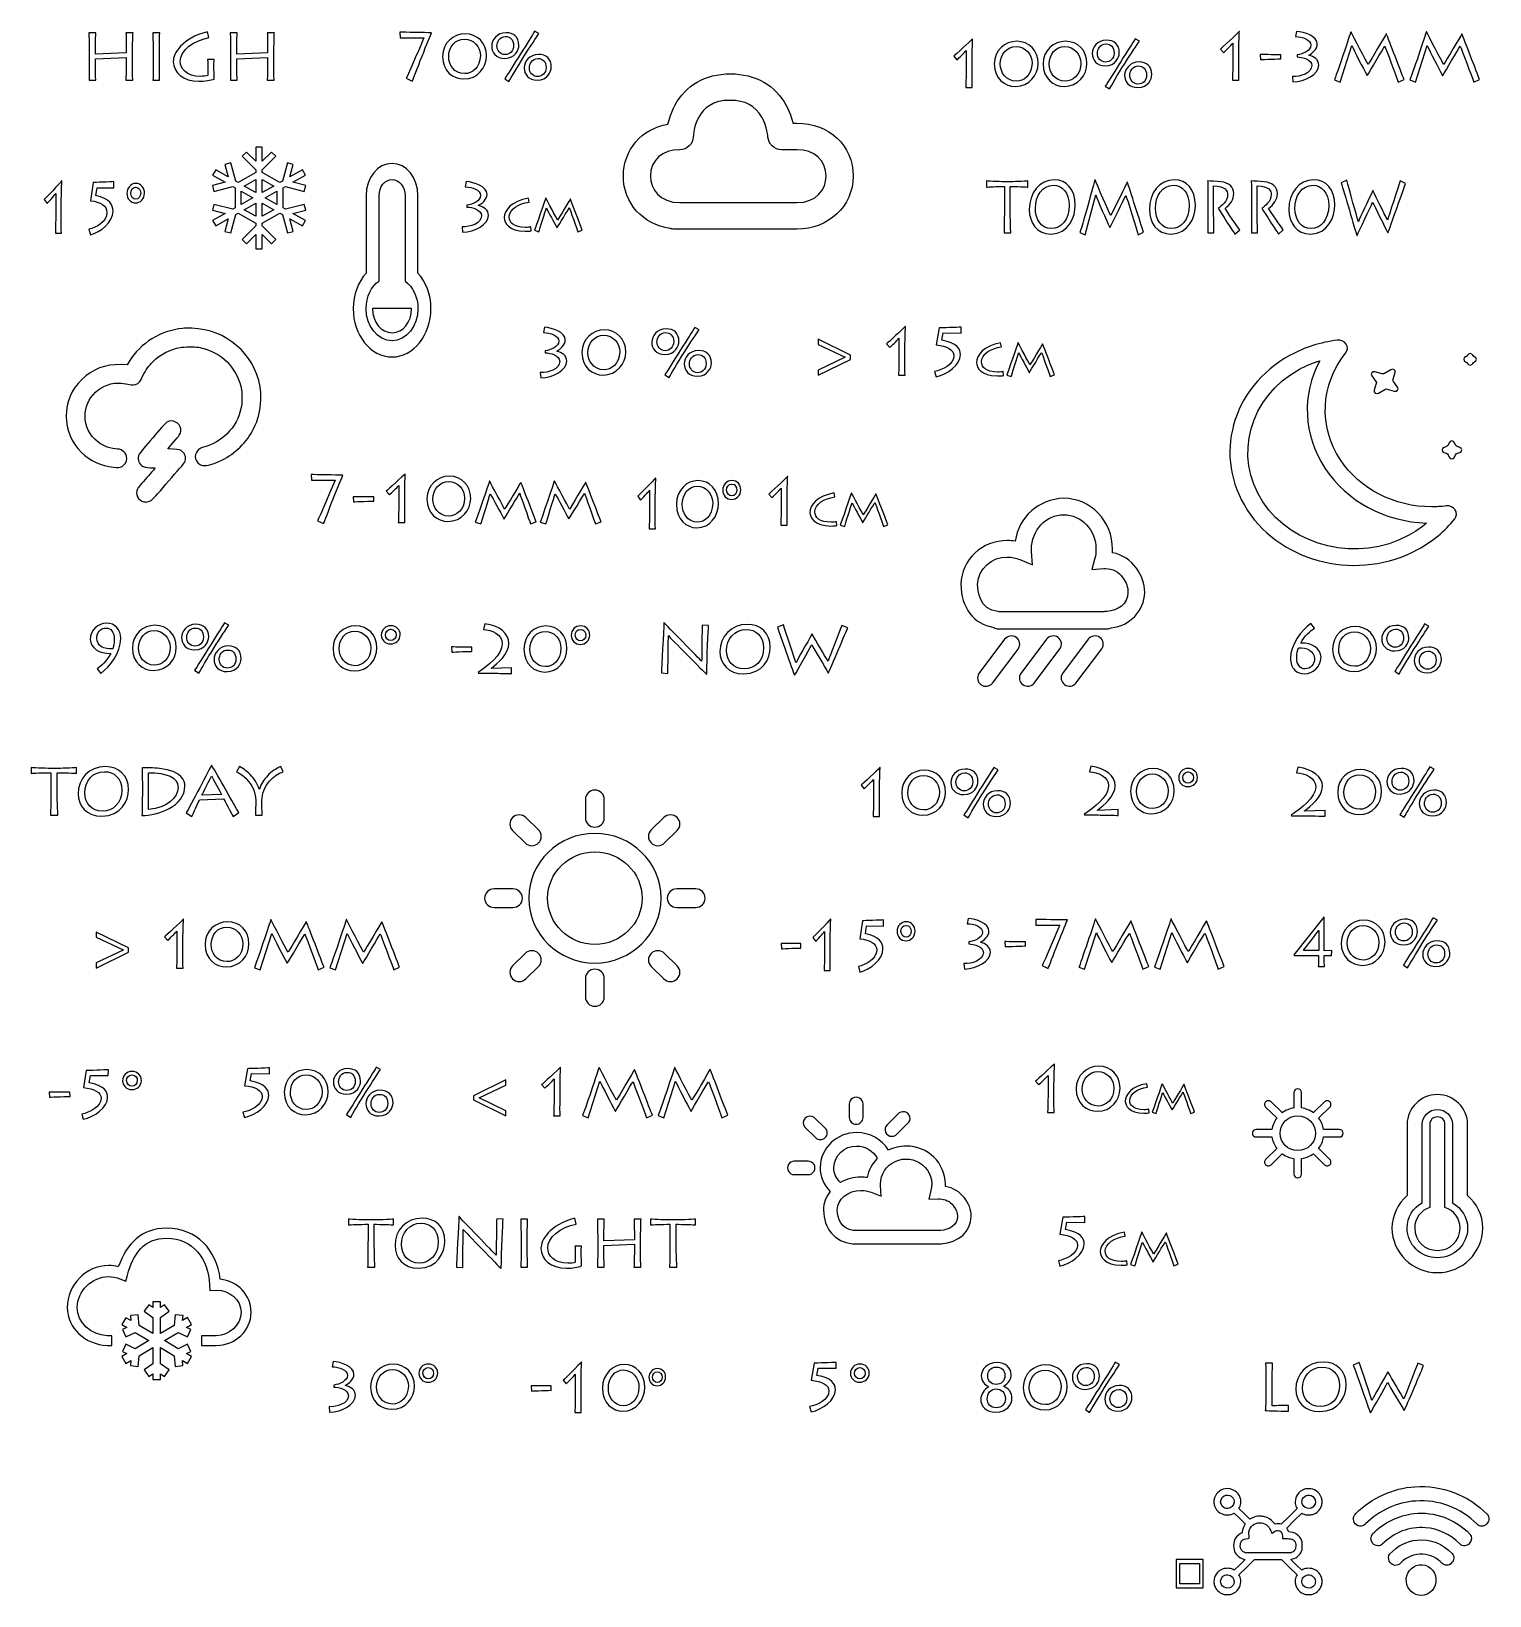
# Model space of a CAD drawing. Extents: x 40 to 368, y 40 to 392.
import ezdxf

# ---------------------------------------------------------------- set-up
doc = ezdxf.new("R2010")
doc.units = 0
doc.layers.add('Layer_1', color=7, linetype='CONTINUOUS')

msp = doc.modelspace()

# ---------------------------------------------------------------- linework, layer by layer
at = {"layer": 'Layer_1', "color": 7}
for points in [[(54.499787, 391.349905), (52.947069, 391.349905)], [(62.868933, 391.349905), (61.285162, 391.349905)], [(68.874555, 391.349905), (67.321839, 391.349905)], [(79.912187, 390.26933), (79.601642, 391.593415)], [(86.281975, 391.349905), (84.729256, 391.349905)], [(94.65112, 391.349905), (93.067348, 391.349905)], [(122.844132, 391.496594), (122.90624, 390.218168)], [(129.971105, 391.313962), (129.94005, 391.35962)], [(154.132361, 391.146549), (153.154149, 391.679227)], [(311.598636, 391.621466), (311.552055, 391.621466)], [(324.434023, 391.651905), (324.247697, 390.480014)], [(336.685445, 391.560589), (336.654383, 391.560589)], [(344.650886, 391.088789), (344.619823, 391.088789)], [(353.668284, 391.560589), (353.637247, 391.560589)], [(361.633725, 391.088789), (361.602688, 391.088789)], [(53.024705, 386.966729), (53.024705, 385.323038)], [(61.347271, 388.016865), (61.347271, 386.799316), (54.422151, 386.510148), (54.422151, 387.697258)], [(67.399473, 386.966729), (67.399473, 385.323038)], [(68.796918, 385.292599), (68.796918, 386.93629)], [(84.806892, 386.966729), (84.806892, 385.323038)], [(93.129459, 388.016865), (93.129459, 386.799316), (86.204338, 386.510148), (86.204338, 387.697258)], [(122.90624, 390.218168), (128.263115, 390.187729)], [(250.176488, 387.334872), (250.176488, 383.393058)], [(251.636042, 389.98304), (251.58946, 389.98304)], [(289.13563, 389.465583), (288.157418, 389.998259)], [(307.344173, 387.694871), (308.042896, 386.873026)], [(310.139065, 388.973297), (310.139065, 385.031483)], [(311.47441, 384.696657), (311.47441, 387.040439)], [(334.232143, 380.267823), (336.871771, 388.471058)], [(351.215008, 380.267823), (353.854611, 388.471058)], [(54.422151, 384.531631), (54.422151, 385.50567), (61.347271, 385.794838), (61.347271, 384.212025)], [(62.744718, 384.988212), (62.744718, 386.510148)], [(81.092251, 385.353477), (79.632698, 385.353477)], [(79.679279, 384.303341), (79.679279, 381.761707)], [(81.076725, 383.070572), (81.076732, 384.181586)], [(86.204338, 384.531631), (86.204338, 385.50567), (93.129459, 385.794838), (93.129459, 384.212025)], [(94.526905, 384.988212), (94.526905, 386.510148)], [(247.381597, 386.056445), (248.08032, 385.2346)], [(251.511826, 383.05823), (251.511826, 385.402014)], [(316.272788, 386.446883), (316.350433, 385.305431)], [(320.962004, 385.457625), (320.915422, 386.416445)], [(324.604805, 386.386006), (324.604805, 385.929425)], [(327.197852, 386.29469), (327.197852, 386.325129)], [(52.978123, 380.696352), (54.484259, 380.696352)], [(61.254108, 380.696352), (62.806825, 380.696352)], [(67.352891, 380.696352), (68.859029, 380.696352)], [(84.760311, 380.696352), (86.266446, 380.696352)], [(93.036296, 380.696352), (94.589012, 380.696352)], [(124.288159, 381.11699), (125.65455, 380.462557)], [(146.44641, 381.025674), (147.393567, 380.386461)], [(310.045902, 380.663526), (311.505473, 380.663526)], [(323.517912, 381.515811), (323.611075, 380.283042)], [(332.958923, 380.739623), (334.232143, 380.267823)], [(340.318804, 381.744101), (340.349867, 381.744101)], [(347.306033, 380.267823), (348.641378, 380.830939)], [(349.941762, 380.739623), (351.215008, 380.267823)], [(357.301643, 381.744101), (357.332706, 381.744101)], [(364.288872, 380.267823), (365.624218, 380.830939)], [(250.083325, 379.025101), (251.542879, 379.025101)], [(281.449678, 379.344707), (282.396828, 378.705494)], [(211.247309, 371.018482), (212.082719, 371.018482)], [(212.082719, 365.063127), (208.665052, 365.063127)], [(46.863952, 358.03883), (46.820556, 358.03883)], [(53.894178, 357.679405), (53.301134, 353.578712)], [(54.50169, 354.722333), (54.776519, 356.486773)], [(54.776519, 356.486773), (58.522841, 356.454098), (58.537305, 357.875454)], [(63.455706, 356.633811), (63.47017, 356.633811)], [(63.499102, 357.467021), (63.484637, 357.467021)], [(137.765208, 357.87627), (137.578882, 356.704378)], [(254.764434, 358.053338), (254.764434, 356.635978)], [(258.775078, 356.786052), (258.775078, 354.301503)], [(260.078892, 357.85324), (258.845938, 357.85324)], [(260.050548, 354.034706), (260.050548, 356.786052)], [(264.061192, 356.635978), (264.061192, 358.053338)], [(279.14783, 358.286785), (279.119486, 358.286785)], [(286.418008, 357.769866), (286.389667, 357.769866)], [(305.816889, 351.450109), (305.816889, 356.902775)], [(315.61542, 351.450109), (315.61542, 356.902775)], [(335.757222, 358.186736), (334.524265, 357.569768)], [(341.638552, 355.885611), (341.610211, 355.885611)], [(348.951243, 357.43637), (347.760807, 358.019988)], [(42.900662, 353.823774), (43.551567, 352.941552)], [(45.504282, 355.196118), (45.504282, 350.964725)], [(46.748234, 350.605303), (46.748234, 353.121264)], [(115.275071, 354.726646), (115.275071, 337.320992)], [(118.19148, 335.507903), (118.19148, 354.726646)], [(124.024299, 354.726646), (124.024299, 335.507903)], [(126.940708, 337.320992), (126.940708, 354.726646)], [(137.936006, 352.61037), (137.936006, 352.153789)], [(140.529045, 352.519053), (140.529045, 352.549493)], [(151.920402, 353.24826), (151.750278, 354.153481)], [(155.6861, 354.14157), (155.637493, 354.14157)], [(161.190821, 353.939087), (161.154366, 353.939087)], [(185.804707, 353.152307), (212.082719, 353.152307)], [(276.908672, 345.914068), (279.317893, 354.901797)], [(304.541418, 353.751234), (304.541418, 352.383899)], [(314.339949, 353.751234), (314.339949, 352.383899)], [(45.417496, 346.275883), (46.777163, 346.275883)], [(52.968448, 347.190779), (53.286669, 345.916462)], [(136.849104, 347.740173), (136.942267, 346.507405)], [(152.394318, 346.804515), (152.284953, 347.697825)], [(153.146394, 346.935534), (154.142834, 346.625853)], [(158.189351, 347.531074), (158.213654, 347.531074)], [(162.867756, 346.625853), (163.876347, 346.995088)], [(212.082719, 347.196926), (184.589517, 347.196926)], [(258.690047, 346.347614), (260.220611, 346.347614)], [(275.746577, 346.430988), (276.908672, 345.914068)], [(282.464052, 347.531526), (282.492396, 347.531526)], [(288.841402, 345.914068), (290.060182, 346.531037)], [(304.513077, 346.347614), (305.887747, 346.347614)], [(310.606988, 346.047467), (311.684051, 347.064631)], [(314.311608, 346.347614), (315.686278, 346.347614)], [(320.405518, 346.047467), (321.482582, 347.064631)], [(338.024722, 345.763995), (338.053063, 345.763995)], [(344.954772, 346.330939), (344.983113, 346.330939)], [(125.482504, 329.3434), (116.733275, 329.3434)], [(155.359289, 325.121562), (155.172962, 323.94967)], [(190.122208, 324.573665), (189.143996, 325.106341)], [(236.540979, 325.308849), (236.494397, 325.308849)], [(244.087664, 324.974024), (243.451059, 321.153964)], [(244.739815, 322.219318), (245.034831, 323.863009)], [(245.034831, 323.863009), (249.056368, 323.832572), (249.071887, 325.156657)], [(232.286534, 321.382254), (232.985257, 320.560409)], [(235.081425, 322.660681), (235.081425, 318.718867)], [(236.416763, 318.384039), (236.416763, 320.727823)], [(258.10312, 320.711279), (257.932996, 321.6165)], [(261.868819, 321.604589), (261.820212, 321.604589)], [(267.373539, 321.402106), (267.337084, 321.402106)], [(62.02216, 317.455195), (61.546754, 316.690809), (60.15803, 316.737626)], [(155.530086, 319.855662), (155.530086, 319.399081)], [(158.123125, 319.764345), (158.123125, 319.794785)], [(154.443184, 314.985465), (154.536347, 313.752697)], [(182.436257, 314.452789), (183.383414, 313.813576)], [(234.988262, 314.35091), (236.447816, 314.35091)], [(243.093933, 315.203192), (243.435533, 314.016082)], [(258.577037, 314.267534), (258.467671, 315.160844)], [(259.329113, 314.398553), (260.325552, 314.088872)], [(264.372069, 314.994093), (264.396373, 314.994093)], [(269.050474, 314.088872), (270.059065, 314.458107)], [(341.364807, 314.237055), (342.301002, 312.948687)], [(343.713449, 314.67126), (342.089516, 315.120798)], [(345.672173, 315.594773), (344.256137, 314.742984)], [(346.149295, 313.457782), (346.643488, 314.935403)], [(342.379834, 312.454927), (341.885749, 310.977306)], [(342.857065, 310.317936), (344.2731, 311.169725)], [(344.815788, 311.241449), (346.439831, 310.79191)], [(347.164321, 311.675654), (346.228127, 312.964022)], [(71.923566, 297.736056), (70.715631, 297.792062), (71.990078, 299.283642)], [(358.782595, 299.177903), (358.575458, 298.654562)], [(360.201675, 298.654562), (359.994537, 299.177903)], [(358.187714, 298.301777), (357.612515, 298.113315)], [(357.612515, 297.01064), (358.187714, 296.822178)], [(358.575458, 296.469393), (358.782595, 295.946052)], [(359.994537, 295.946052), (360.201675, 296.469393)], [(361.164618, 298.113315), (360.589418, 298.301777)], [(360.589418, 296.822178), (361.164618, 297.01064)], [(102.898462, 292.027203), (102.960572, 290.748776)], [(124.07195, 292.194616), (124.025368, 292.194616)], [(102.960572, 290.748776), (108.317448, 290.718339)], [(110.025438, 291.84457), (109.994383, 291.890228)], [(122.612396, 289.546448), (122.612396, 285.604634)], [(143.062658, 290.505267), (143.00055, 290.505267)], [(150.096468, 290.246537), (150.049886, 290.246537)], [(157.649713, 290.505267), (157.587602, 290.505267)], [(164.683523, 290.246537), (164.636941, 290.246537)], [(179.006659, 288.471229), (179.006659, 284.354364)], [(180.404151, 291.237002), (180.359549, 291.237002)], [(197.457467, 289.870011), (197.47233, 289.870011)], [(197.502066, 290.68067), (197.487204, 290.68067)], [(208.596463, 288.92276), (208.596463, 284.980947)], [(210.056017, 291.570929), (210.009435, 291.570929)], [(112.339471, 287.020035), (112.417108, 285.878583)], [(117.028679, 286.030775), (116.982097, 286.989595)], [(119.817505, 288.268021), (120.516228, 287.446176)], [(123.947734, 285.269806), (123.947734, 287.61359)], [(176.330609, 287.136031), (176.999621, 286.277685)], [(180.285217, 284.004668), (180.285217, 286.452535)], [(205.801572, 287.644334), (206.500295, 286.822489)], [(209.931801, 284.646119), (209.931801, 286.989902)], [(220.639961, 286.973359), (220.469838, 287.87858)], [(224.40566, 287.866669), (224.357053, 287.866669)], [(229.910381, 287.664185), (229.873926, 287.664185)], [(104.342489, 281.647599), (105.708882, 280.993165)], [(146.261256, 282.058522), (146.292309, 282.058522)], [(160.848309, 282.058522), (160.879364, 282.058522)], [(221.113878, 280.529614), (221.004512, 281.422924)], [(122.519233, 281.236677), (123.978787, 281.236677)], [(139.817477, 281.297553), (141.090707, 280.901849)], [(152.239218, 280.901849), (153.527974, 281.373651)], [(154.404532, 281.297553), (155.67776, 280.901849)], [(166.826273, 280.901849), (168.115027, 281.373651)], [(178.917456, 279.792429), (180.314951, 279.792429)], [(208.5033, 280.612989), (209.962854, 280.612989)], [(221.865954, 280.660633), (222.862394, 280.350952)], [(226.90891, 281.256173), (226.933214, 281.256173)], [(231.587315, 280.350952), (232.595907, 280.720187)], [(262.281089, 272.897142), (265.098074, 271.728259), (264.872715, 274.710291)], [(279.117272, 273.200867), (278.469365, 270.651414), (281.107942, 270.881509)], [(285.36159, 268.865876), (285.45549, 268.737023)], [(281.154892, 261.116274), (257.867811, 261.116274)], [(281.868528, 261.254331), (281.577439, 261.254331)], [(84.402549, 258.152831), (83.424337, 258.685507)], [(120.789476, 257.248461), (120.804994, 257.248461)], [(120.836057, 258.024648), (120.820538, 258.024648)], [(141.936433, 258.485567), (141.662287, 257.213253)], [(163.457758, 257.19772), (163.472996, 257.19772)], [(163.503449, 257.989056), (163.488211, 257.989056)], [(182.266619, 258.691085), (182.235566, 258.691085)], [(192.26612, 258.082309), (190.822093, 258.158407)], [(209.096123, 258.234505), (207.745259, 257.671387)], [(223.551921, 257.549633), (222.247639, 258.082309)], [(257.454654, 257.351918), (281.868528, 257.351918)], [(328.488486, 257.460763), (327.681071, 258.510899)], [(354.233512, 257.902125), (353.2553, 258.434801)], [(134.479559, 253.256672), (134.555709, 252.092955)], [(215.539899, 256.134233), (215.508844, 256.134233)], [(258.834976, 254.986541), (253.050766, 247.255346)], [(268.224928, 254.986541), (262.450108, 247.282958)], [(277.61488, 254.986541), (271.84006, 247.282958)], [(139.079097, 252.248115), (139.033407, 253.225626)], [(256.083721, 245.092453), (261.858541, 252.796036)], [(265.483062, 245.120064), (271.257883, 252.823647)], [(274.873014, 245.120064), (280.647834, 252.823647)], [(54.806783, 248.36678), (55.614195, 247.316645)], [(76.716597, 248.031955), (77.663757, 247.392742)], [(140.504788, 247.515718), (140.535263, 247.360558), (142.256284, 247.360558)], [(147.982855, 248.570811), (143.444236, 248.400134), (143.428999, 248.462199)], [(147.982865, 247.236429), (147.982855, 248.570811)], [(181.661059, 247.428758), (183.120615, 247.322221)], [(191.815831, 247.109151), (191.846886, 247.109151)], [(211.58047, 246.896079), (211.611525, 246.896079)], [(219.173258, 247.413537), (219.204313, 247.413537)], [(346.547561, 247.781249), (347.49472, 247.142036)], [(39.999999, 226.127649), (39.999999, 224.834004)], [(45.822689, 225.945017), (44.471825, 225.945017)], [(50.185826, 224.834004), (50.185826, 226.127649)], [(80.567897, 226.629888), (80.536842, 226.629888)], [(86.803027, 226.340721), (86.166412, 225.153611)], [(96.600675, 225.153611), (96.13486, 226.340721)], [(230.825941, 226.11801), (230.779359, 226.11801)], [(257.347327, 225.600553), (256.369115, 226.133229)], [(278.177048, 226.432104), (277.898415, 225.180283)], [(300.050742, 225.165018), (300.066226, 225.165018)], [(300.097182, 225.943587), (300.081698, 225.943587)], [(324.735392, 226.215394), (324.455903, 224.967408)], [(355.386999, 225.743595), (354.408787, 226.276271)], [(44.394191, 224.970978), (44.394191, 222.703293)], [(45.791636, 222.459784), (45.791636, 224.970978)], [(64.96891, 222.140177), (64.96891, 220.252975)], [(66.366356, 216.706863), (66.366356, 224.955757)], [(226.571496, 222.191415), (227.270218, 221.36957)], [(229.366387, 223.469842), (229.366387, 219.528028)], [(77.835114, 218.898453), (83.223044, 219.111523)], [(82.757229, 220.085564), (78.363037, 219.902931)], [(90.451914, 218.746258), (90.451914, 217.604806)], [(91.274853, 221.287892), (91.2438, 221.287892)], [(91.84936, 217.315639), (91.84936, 218.746258)], [(164.581534, 218.983117), (164.581534, 214.817749)], [(168.831228, 214.817828), (168.831228, 218.983117)], [(230.701722, 219.1932), (230.701722, 221.536984)], [(44.301027, 215.443658), (45.977962, 215.443658)], [(74.838368, 215.945897), (76.111597, 215.154488)], [(85.350265, 215.169709), (86.670077, 216.021992)], [(90.374278, 215.443658), (91.926994, 215.443658)], [(154.043983, 212.125589), (151.210854, 214.902475)], [(182.201827, 214.901045), (179.368698, 212.12416)], [(229.273224, 215.160071), (230.732778, 215.160071)], [(249.661375, 215.479677), (250.608534, 214.840464)], [(276.721961, 215.638966), (276.75292, 215.486306), (278.502121, 215.486306)], [(284.322468, 216.677063), (279.709537, 216.509135), (279.694053, 216.570199)], [(284.322462, 215.364177), (284.322468, 216.677063)], [(323.275839, 215.455305), (323.306894, 215.303113), (325.061463, 215.303113)], [(330.899674, 216.490223), (326.272575, 216.322809), (326.257056, 216.383686)], [(330.899682, 215.181357), (330.899674, 216.490223)], [(347.701047, 215.622719), (348.648207, 214.983506)], [(148.204928, 211.957488), (151.037976, 209.179253)], [(182.373247, 209.179174), (185.206376, 211.956138)], [(148.291286, 198.85052), (144.041755, 198.85052)], [(189.371008, 198.85052), (185.121395, 198.85052)], [(144.041755, 194.685073), (148.291367, 194.685073)], [(185.121395, 194.685073), (189.371008, 194.685073)], [(74.216711, 192.016243), (74.170129, 192.016243)], [(93.875085, 191.955367), (93.84403, 191.955367)], [(101.840526, 191.483565), (101.809471, 191.483565)], [(110.857935, 191.955367), (110.826879, 191.955367)], [(118.823375, 191.483565), (118.792323, 191.483565)], [(219.730612, 192.041669), (219.686375, 192.041669)], [(226.897751, 191.68911), (226.29315, 187.666737)], [(227.517087, 188.788515), (227.797264, 190.519257)], [(227.797264, 190.519257), (231.61653, 190.487206), (231.631284, 191.881415)], [(236.645448, 190.663485), (236.660202, 190.663485)], [(236.689688, 191.48078), (236.674934, 191.48078)], [(250.604741, 192.206557), (250.418415, 191.034665)], [(265.815793, 192.008704), (265.877901, 190.730277)], [(265.877901, 190.730277), (271.234776, 190.69984)], [(272.942766, 191.826071), (272.911711, 191.871729)], [(279.262811, 192.115241), (279.231758, 192.115241)], [(287.228254, 191.643439), (287.197198, 191.643439)], [(296.245659, 192.115241), (296.214604, 192.115241)], [(304.211097, 191.643439), (304.180034, 191.643439)], [(330.690489, 183.193459), (330.690489, 183.908767), (332.289787, 183.863109), (332.398476, 185.004564), (330.706015, 184.958906), (330.706015, 192.538147), (330.612852, 192.538147), (323.858531, 184.015304), (323.889586, 183.893549), (329.417259, 183.893549), (329.417259, 183.36087)], [(356.156026, 191.853276), (355.177814, 192.385952)], [(69.962265, 188.089648), (70.660987, 187.267803)], [(72.757156, 189.368075), (72.757156, 185.426261)], [(74.092493, 185.091433), (74.092493, 187.435217)], [(91.421791, 180.6626), (94.061411, 188.865836)], [(108.40464, 180.6626), (111.044261, 188.865836)], [(208.588259, 186.593037), (208.661988, 185.391132)], [(213.041611, 185.551386), (212.997374, 186.560986)], [(215.69017, 187.907118), (216.353747, 187.041747)], [(218.344486, 189.253251), (218.344486, 185.102675)], [(219.612645, 184.750116), (219.612645, 187.218026)], [(250.775539, 186.940657), (250.775539, 186.484076)], [(253.368577, 186.84934), (253.368577, 186.87978)], [(258.850157, 187.001533), (258.927791, 185.860081)], [(263.539362, 186.012276), (263.49278, 186.971096)], [(276.809519, 180.822474), (279.449137, 189.02571)], [(293.792365, 180.822474), (296.431985, 189.02571)], [(329.417259, 189.494274), (329.448314, 189.494274), (329.448314, 184.974124)], [(151.037976, 184.35634), (148.204928, 181.579376)], [(185.207834, 181.579455), (182.374705, 184.35634)], [(329.448314, 184.974124), (325.985755, 184.974124)], [(72.663993, 181.058304), (74.123548, 181.058304)], [(90.148563, 181.134399), (91.421791, 180.6626)], [(97.508444, 182.138877), (97.539497, 182.138877)], [(104.495673, 180.6626), (105.831011, 181.225715)], [(107.131413, 181.134399), (108.40464, 180.6626)], [(114.491293, 182.138877), (114.522349, 182.138877)], [(121.478522, 180.6626), (122.81386, 181.225715)], [(151.209477, 178.634389), (154.042606, 181.411354)], [(179.368779, 181.411433), (182.201908, 178.634469)], [(218.256009, 180.503388), (219.642154, 180.503388)], [(225.953988, 181.40081), (226.278405, 180.15083)], [(249.688637, 182.07046), (249.7818, 180.837692)], [(267.25982, 181.6291), (268.626211, 180.974666)], [(275.536289, 181.294273), (276.809519, 180.822474)], [(282.896169, 182.298751), (282.927225, 182.298751)], [(289.8834, 180.822474), (291.218736, 181.385589)], [(292.519137, 181.294273), (293.792365, 180.822474)], [(299.879015, 182.298751), (299.910078, 182.298751)], [(306.866244, 180.822474), (308.201589, 181.385589)], [(329.339625, 181.412794), (330.721542, 181.412794)], [(348.470075, 181.7324), (349.417234, 181.093187)], [(164.581534, 178.717765), (164.581534, 174.552398)], [(168.831228, 174.552477), (168.831228, 178.717845)], [(88.590168, 158.435559), (87.953563, 154.615499)], [(89.537335, 157.324545), (93.558872, 157.294107), (93.574391, 158.618192)], [(118.543068, 158.252927), (117.564856, 158.785603)], [(158.9926, 158.770079), (158.946019, 158.770079)], [(167.672779, 158.709203), (167.641723, 158.709203)], [(184.655625, 158.709203), (184.624569, 158.709203)], [(270.053555, 159.550167), (270.006974, 159.550167)], [(52.346254, 158.010169), (51.709641, 154.190109)], [(52.998396, 155.255464), (53.293413, 156.899155)], [(53.293413, 156.899155), (57.314951, 156.868717), (57.330477, 158.192802)], [(62.610204, 157.036129), (62.62573, 157.036129)], [(62.656785, 157.812316), (62.641259, 157.812316)], [(89.242317, 155.680854), (89.537335, 157.324545)], [(154.738156, 154.843484), (155.436878, 154.021639)], [(157.533047, 156.121911), (157.533047, 152.180095)], [(165.219484, 147.416436), (167.859105, 155.619672)], [(175.638219, 158.237401), (175.607164, 158.237401)], [(182.20233, 147.416436), (184.841951, 155.619672)], [(192.621065, 158.237401), (192.59001, 158.237401)], [(265.799109, 155.623572), (266.497832, 154.801727)], [(268.594001, 156.901999), (268.594001, 152.960185)], [(269.929338, 152.625357), (269.929338, 154.969141)], [(290.91765, 154.245889), (290.766427, 155.050531)], [(294.264927, 155.039943), (294.22172, 155.039943)], [(299.158013, 154.859958), (299.125608, 154.859958)], [(44.045281, 153.170413), (44.122917, 152.028961)], [(48.734488, 152.181154), (48.687907, 153.139973)], [(158.868385, 151.84527), (158.868385, 154.18905)], [(323.877741, 153.083424), (323.877741, 149.739165)], [(325.585112, 149.739227), (325.585112, 153.083424)], [(51.352516, 148.239337), (51.694113, 147.052227)], [(87.596437, 148.664727), (87.938034, 147.477617)], [(110.857116, 148.132051), (111.804276, 147.492838)], [(157.439884, 147.81214), (158.899437, 147.81214)], [(163.946257, 147.888235), (165.219484, 147.416436)], [(171.306137, 148.892713), (171.337193, 148.892713)], [(178.293366, 147.416436), (179.628704, 147.979551)], [(180.929103, 147.888235), (182.20233, 147.416436)], [(188.288983, 148.892713), (188.320036, 148.892713)], [(195.276212, 147.416436), (196.611547, 147.979551)], [(226.989403, 147.454094), (226.989403, 150.482597)], [(234.829979, 148.196457), (232.385716, 145.825957)], [(268.500838, 148.592228), (269.960392, 148.592228)], [(291.338909, 148.518115), (291.241695, 149.312169)], [(292.007412, 148.634576), (292.893144, 148.359304)], [(296.490048, 149.163946), (296.511643, 149.163946)], [(300.648621, 148.359304), (301.545146, 148.687514)], [(317.514372, 149.806148), (319.926973, 147.441375)], [(321.134315, 148.625278), (318.72222, 150.990051)], [(330.742149, 150.990113), (328.329548, 148.62534)], [(329.537017, 147.441437), (331.949618, 149.80621)], [(213.89022, 145.294493), (216.308663, 142.93243)], [(218.486123, 145.075159), (216.033253, 147.437222)], [(234.606208, 143.691664), (237.016045, 146.087471)], [(318.790558, 144.752707), (315.378722, 144.752707)], [(334.085331, 144.752769), (330.673432, 144.752769)], [(349.317036, 145.931382), (349.317036, 129.923261)], [(352.719513, 128.255749), (352.719513, 145.931382)], [(354.420751, 145.931382), (354.420751, 127.255241)], [(357.823228, 127.255241), (357.823228, 145.931382)], [(359.524466, 145.931382), (359.524466, 128.255749)], [(362.926943, 129.923261), (362.926943, 145.931382)], [(315.378722, 143.078565), (318.790621, 143.078565)], [(330.673622, 143.078565), (334.08552, 143.078565)], [(214.638991, 137.651531), (211.549236, 137.651531)], [(319.927415, 140.389897), (317.515193, 138.025125)], [(318.722662, 136.841222), (321.135263, 139.205994)], [(323.87831, 138.092108), (323.87831, 134.747848)], [(325.58568, 134.747848), (325.58568, 138.092108)], [(328.329738, 139.205994), (330.74196, 136.841222)], [(331.949807, 138.025125), (329.537207, 140.389216)], [(211.549236, 134.623028), (214.638991, 134.623028)], [(228.788174, 130.6497), (231.051699, 129.806106), (230.905388, 132.151297)], [(242.266046, 131.020881), (241.792685, 129.080615), (243.875472, 129.148102), (244.228341, 129.148102)], [(247.292276, 127.654941), (247.369735, 127.528402)], [(111.352338, 124.620842), (111.352338, 123.313974)], [(115.702066, 123.452348), (115.702066, 121.161485)], [(117.116111, 124.436345), (115.778916, 124.436345)], [(117.085373, 120.915483), (117.085373, 123.452348)], [(121.4351, 123.313974), (121.4351, 124.620842)], [(136.160821, 125.205089), (136.13008, 125.205089)], [(146.059141, 124.590094), (144.629726, 124.666968)], [(151.577954, 124.590094), (150.04095, 124.590094)], [(162.503916, 123.498474), (162.196516, 124.836093)], [(168.809235, 124.590094), (167.272231, 124.590094)], [(177.093701, 124.590094), (175.525955, 124.590094)], [(179.226779, 124.620842), (179.226779, 123.313974)], [(183.576506, 123.452348), (183.576506, 121.161485)], [(184.990551, 124.436345), (183.653356, 124.436345)], [(184.959813, 120.915483), (184.959813, 123.452348)], [(189.30954, 123.313974), (189.30954, 124.620842)], [(271.899363, 125.017212), (271.262759, 121.197151)], [(272.551515, 122.262506), (272.84653, 123.906197)], [(272.84653, 123.906197), (276.868068, 123.87576), (276.883587, 125.199844)], [(150.1178, 120.162112), (150.1178, 118.50162)], [(151.501104, 118.470872), (151.501104, 120.131364)], [(167.349081, 120.162112), (167.349081, 118.50162)], [(175.587435, 121.222984), (175.587435, 119.992988), (168.732385, 119.700866), (168.732385, 120.900111)], [(176.970739, 118.163372), (176.970739, 119.700866)], [(244.495145, 122.070348), (224.803337, 122.070348)], [(244.503751, 122.070348), (244.495145, 122.070348)], [(285.914823, 120.754467), (285.744699, 121.659688)], [(289.680521, 121.647777), (289.631914, 121.647777)], [(295.185242, 121.445293), (295.148787, 121.445293)], [(163.672041, 118.532371), (162.227257, 118.532371)], [(162.273366, 117.471499), (162.273366, 114.903887)], [(163.656673, 116.22613), (163.656664, 117.348501)], [(168.732385, 117.702125), (168.732385, 118.68612), (175.587435, 118.978242), (175.587435, 117.379252)], [(224.605386, 119.092461), (244.572604, 119.092461), (244.572604, 119.092461)], [(115.609845, 113.827643), (117.269811, 113.827643)], [(135.561389, 113.827643), (137.006175, 113.720017)], [(145.613409, 113.50477), (145.64415, 113.50477)], [(150.071688, 113.827643), (151.562587, 113.827643)], [(167.302969, 113.827643), (168.793867, 113.827643)], [(175.495214, 113.827643), (177.032221, 113.827643)], [(183.484285, 113.827643), (185.144254, 113.827643)], [(270.905633, 115.24638), (271.247232, 114.05927)], [(286.388739, 114.310722), (286.279374, 115.204032)], [(287.140815, 114.44174), (288.137255, 114.13206)], [(292.183772, 115.037281), (292.208075, 115.037281)], [(296.862177, 114.13206), (297.870768, 114.501294)], [(59.916243, 111.191654), (61.262901, 110.653166), (61.626921, 112.030085)], [(80.069423, 109.810392), (80.127532, 108.547291), (81.668511, 108.656765)], [(57.028607, 96.203583), (58.14529, 96.203583), (58.14529, 98.392578), (57.028607, 98.392578)], [(81.597007, 98.394701), (78.247057, 98.394701), (78.247057, 96.205707), (81.594742, 96.205707)], [(107.848838, 92.582402), (107.662512, 91.41051)], [(129.277311, 92.019284), (129.261792, 92.019284)], [(163.717505, 92.489724), (163.672487, 92.489724)], [(215.990808, 92.217145), (215.354203, 88.397085)], [(216.937975, 91.10613), (220.959512, 91.075693), (220.975031, 92.399778)], [(226.301347, 92.019292), (226.285828, 92.019292)], [(284.677191, 91.89273), (283.698979, 92.425406)], [(319.086371, 92.222039), (317.502599, 92.222039)], [(338.573704, 92.374235), (337.222839, 91.811117)], [(353.029505, 91.689363), (351.725222, 92.222039)], [(129.23073, 91.243097), (129.246248, 91.243097)], [(159.605603, 88.427009), (160.280916, 87.576674)], [(162.306854, 89.749755), (162.306854, 85.671292)], [(180.723865, 90.288412), (180.737604, 90.288412)], [(180.765065, 91.023381), (180.751326, 91.023381)], [(216.64296, 89.462439), (216.937975, 91.10613)], [(226.254766, 91.243105), (226.270284, 91.243105)], [(317.564707, 88.021496), (317.564707, 85.997322)], [(345.01748, 90.273963), (344.986428, 90.273963)], [(108.019636, 87.316501), (108.019636, 86.859921)], [(110.612675, 87.225185), (110.612675, 87.255625)], [(152.378119, 87.13576), (152.453152, 85.954736)], [(156.910217, 86.112206), (156.865195, 87.104266)], [(163.59745, 85.324859), (163.59745, 87.74989)], [(318.962153, 82.664282), (318.962153, 86.97136)], [(106.932734, 82.446305), (107.025897, 81.213537)], [(162.216811, 81.151916), (163.627465, 81.151916)], [(214.997077, 82.446313), (215.338677, 81.259203)], [(276.991239, 81.771854), (277.938399, 81.132641)], [(322.657619, 81.416292), (322.657619, 82.725158)], [(341.058051, 81.035809), (341.089106, 81.035809)], [(348.650839, 81.553267), (348.681894, 81.553267)], [(310.140471, 58.35404), (310.449968, 58.494053), (311.673322, 57.294951), (312.896677, 56.096092), (312.734737, 55.834783)], [(314.433991, 57.407253), (313.943707, 57.16928), (312.730025, 58.358902), (311.516342, 59.548524), (311.635379, 59.777017)], [(324.457909, 59.777017), (324.576946, 59.548524), (322.773038, 57.784995), (320.973841, 56.026085), (320.697824, 56.077375)], [(322.34004, 55.023147), (322.240099, 55.158298), (323.944065, 56.828485), (325.648032, 58.498672), (325.881146, 58.381994)], [(312.253876, 54.388471), (312.225357, 54.075873), (311.863534, 53.894051)], [(321.283338, 53.231421), (321.283338, 52.797527), (321.701952, 52.797527)], [(323.072862, 54.234603), (322.696903, 54.267175), (322.568443, 54.575154)], [(323.472629, 49.709225), (323.258362, 49.602028), (318.070327, 49.602028), (312.882293, 49.602028), (312.663314, 49.699988)], [(312.58718, 48.193149), (312.915524, 48.118525), (311.678034, 46.905567), (310.445256, 45.697228), (310.212142, 45.813905)], [(311.634883, 44.418639), (311.515846, 44.647132), (313.27214, 46.368608), (315.023721, 48.085466), (318.04652, 48.085466), (321.069071, 48.085466), (322.820653, 46.368608), (324.576946, 44.647132), (324.457909, 44.418639)], [(325.881146, 45.813419), (325.648032, 45.696741), (324.410542, 46.909699), (323.177516, 48.118281), (323.520244, 48.202386)]]:
    msp.add_lwpolyline(points, dxfattribs=at)
for points in [[(146.477463, 385.591482)], [(146.508518, 386.443766)], [(281.480741, 383.910515)], [(281.511779, 384.762801)], [(137.222782, 380.964796)], [(137.440161, 382.151907)], [(153.775235, 380.706067)], [(153.806291, 381.497474)], [(261.46523, 380.470938)], [(272.443429, 380.470938)], [(261.247851, 379.283828)], [(272.226048, 379.283828)], [(288.778496, 379.025101)], [(288.809559, 379.816507)], [(101.708762, 351.448607), (101.350069, 352.760278), (97.137956, 351.653987), (96.605836, 351.955139), (96.605836, 356.494733), (97.137956, 356.795885), (101.350069, 355.689593), (101.708625, 357.00122), (98.834667, 357.756019), (101.650345, 359.34943), (100.957683, 360.525342), (98.142004, 358.931932), (98.912069, 361.748917), (97.573915, 362.100365), (96.445248, 357.971753), (95.913128, 357.670601), (91.902262, 359.940354), (91.902262, 360.542568), (94.985754, 363.564978), (94.006156, 364.525157), (91.902262, 362.462971), (91.902262, 365.649791), (90.516892, 365.649791), (90.516892, 362.463015), (88.412999, 364.525201), (87.433401, 363.565023), (90.516892, 360.542613), (90.516892, 359.940398), (86.506026, 357.670645), (85.973906, 357.971798), (84.845331, 362.10041), (83.507177, 361.748962), (84.277241, 358.931976), (81.461562, 360.525386), (80.7689, 359.349474), (83.584579, 357.756064), (80.710621, 357.001265), (81.069177, 355.689638), (85.28129, 356.79593), (85.81341, 356.494778), (85.81341, 351.955139), (85.28129, 351.653987), (81.069177, 352.760278), (80.710621, 351.448652), (83.584579, 350.693852), (80.7689, 349.100442), (81.461562, 347.92453), (84.277241, 349.51794), (83.507268, 346.70091), (84.845422, 346.349462), (85.974088, 350.478074), (86.506208, 350.779226), (90.517075, 348.509474), (90.517075, 347.907259), (87.433583, 344.884849), (88.413181, 343.92467), (90.517075, 345.986857), (90.517075, 342.800081), (91.902444, 342.800081), (91.902444, 345.986857), (94.006338, 343.92467), (94.985936, 344.884849), (91.902444, 347.907259), (91.902444, 348.509474), (95.91331, 350.779226), (96.445431, 350.478074), (97.574097, 346.349462), (98.912251, 346.70091), (98.142187, 349.517896), (100.957865, 347.924485), (101.650528, 349.100398), (98.834849, 350.693808)], [(64.598408, 355.277804)], [(65.451817, 355.310478)], [(87.19878, 355.710703), (89.824321, 354.224936), (87.19878, 352.739125)], [(90.516983, 355.400893), (87.891442, 356.886704), (90.516983, 358.372515)], [(91.902353, 358.372515), (94.527895, 356.886704), (91.902353, 355.400893)], [(95.220557, 352.739125), (92.595016, 354.224936), (95.220557, 355.710747)], [(90.516983, 350.077357), (87.891442, 351.563168), (90.516983, 353.048979)], [(91.902353, 350.077357), (91.902353, 353.048979), (94.527895, 351.563168)], [(185.804707, 353.152307)], [(212.082719, 347.19687)], [(269.223081, 346.080816)], [(269.350628, 347.314753)], [(296.210563, 346.080816)], [(296.338109, 347.314753)], [(327.5714, 346.080816)], [(327.698947, 347.314753)], [(126.940708, 337.320992)], [(74.026069, 324.876343)], [(121.107889, 323.904133)], [(121.107889, 322.091044)], [(222.993761, 318.414479), (222.993761, 318.384039), (216.938163, 315.50758), (216.938163, 314.35091), (224.20488, 317.91224), (224.20488, 318.886278), (216.938163, 322.447609), (216.938163, 321.290938)], [(182.467309, 319.018597)], [(182.498365, 319.870883)], [(364.467612, 318.475719)], [(168.542346, 314.39191)], [(168.759724, 315.57902)], [(189.765082, 314.133183)], [(189.796137, 314.924589)], [(347.164321, 311.675654)], [(70.982126, 304.001656)], [(361.164618, 298.113315)], [(198.631951, 288.550706)], [(199.509107, 288.582496)], [(133.683759, 281.495404)], [(133.901138, 282.682514)], [(360.120342, 284.077992)], [(189.607254, 280.062649)], [(189.815391, 281.302478)], [(349.700093, 278.362499)], [(288.441494, 270.936732)], [(281.868528, 261.254331)], [(54.71362, 255.245932)], [(76.778708, 253.450049)], [(122.016114, 255.985256)], [(122.932236, 256.015693)], [(164.660954, 255.909889)], [(165.55953, 255.940935)], [(261.454773, 255.382304)], [(270.844725, 255.382304)], [(280.234676, 255.382304)], [(76.747653, 252.597763)], [(328.504012, 250.627269)], [(346.578616, 252.347057)], [(346.609671, 253.199343)], [(67.49297, 247.971076)], [(67.710351, 249.158186)], [(84.045425, 247.712349)], [(84.076478, 248.503755)], [(112.590642, 247.858115)], [(112.808023, 249.045225)], [(155.415702, 247.624331)], [(155.628926, 248.834584)], [(200.127481, 247.185246)], [(200.267225, 248.31148)], [(337.323933, 247.72037)], [(337.541314, 248.90748)], [(353.876389, 247.461643)], [(353.907441, 248.253049)], [(301.273636, 223.897931)], [(302.186929, 223.928464)], [(249.69243, 220.045485)], [(249.723485, 220.897771)], [(347.732103, 220.188527)], [(347.763158, 221.040813)], [(55.841357, 215.200146)], [(55.981101, 216.32638)], [(240.437747, 215.418798)], [(240.655128, 216.605908)], [(256.990203, 215.160071)], [(257.021256, 215.951477)], [(291.877014, 215.74583)], [(292.093729, 216.936585)], [(338.47742, 215.56184)], [(338.694801, 216.74895)], [(355.029875, 215.303113)], [(355.060928, 216.094519)], [(166.706381, 212.735105)], [(166.706381, 211.346623)], [(180.871783, 208.569658)], [(189.371008, 198.85052)], [(150.416133, 196.767797)], [(60.669492, 185.121873), (60.669492, 185.091433), (54.613894, 182.214974), (54.613894, 181.058304), (61.880612, 184.619634), (61.880612, 185.593672), (54.613894, 189.155003), (54.613894, 187.998332)], [(237.810403, 189.333378)], [(238.680418, 189.365428)], [(348.532185, 187.150494)], [(152.540979, 184.965856)], [(166.706381, 186.354338)], [(348.50113, 186.298208)], [(83.828519, 181.317031)], [(84.0459, 182.504141)], [(166.706381, 180.800489)], [(339.246447, 181.671521)], [(339.463828, 182.858631)], [(355.798903, 181.412794)], [(355.829955, 182.2042)], [(63.83685, 155.772923)], [(64.752955, 155.803361)], [(139.405313, 151.403907), (146.656502, 147.81214), (146.656502, 148.96881), (140.663014, 151.84527), (140.663014, 151.875709), (146.656502, 154.752168), (146.656502, 155.908839), (139.405313, 152.317069)], [(110.888172, 152.69786)], [(110.919227, 153.550145)], [(101.633489, 148.071172)], [(101.85087, 149.258283)], [(118.185945, 147.812445)], [(118.216997, 148.603851)], [(279.665364, 148.850955)], [(279.882742, 150.038065)], [(225.448829, 145.94406)], [(334.085331, 144.752769)], [(218.486123, 142.93243)], [(225.560714, 141.025907)], [(233.513175, 143.244559)], [(328.721891, 143.915667)], [(214.638991, 137.651531)], [(249.788179, 129.367437)], [(357.823228, 127.255241)], [(362.926943, 129.923261)], [(127.033403, 113.581644)], [(127.171736, 114.719387)], [(356.12199, 115.916155)], [(82.496913, 111.09975)], [(75.115953, 102.457591), (74.008233, 101.79872), (74.108693, 102.915083), (72.357831, 103.083638), (72.13672, 100.688825), (69.07712, 98.871984), (69.07712, 102.505763), (70.982119, 103.900155), (69.963729, 105.377762), (69.07712, 104.72758), (69.07712, 106.045321), (67.312863, 106.045321), (67.312863, 104.72758), (66.428519, 105.377762), (65.407864, 103.898031), (67.315129, 102.503639), (67.315129, 98.867737), (64.255528, 100.684578), (64.034417, 103.079391), (62.283556, 102.910836), (62.384016, 101.794473), (61.276296, 102.453343), (60.389686, 100.888176), (61.499672, 100.229306), (60.510337, 99.763028), (61.245074, 98.114742), (63.371184, 99.117287), (66.430784, 97.298225), (63.371184, 95.479164), (61.245074, 96.481709), (60.510337, 94.833422), (61.499672, 94.367145), (60.389686, 93.708274), (61.27403, 92.136543), (62.381751, 92.795413), (62.281291, 91.67905), (64.032152, 91.510495), (64.253263, 93.905308), (67.312863, 95.72437), (67.312863, 92.088467), (65.405599, 90.694075), (66.426254, 89.214344), (67.310598, 89.862305), (67.310598, 88.546688), (69.074855, 88.546688), (69.074855, 89.862305), (69.959199, 89.214344), (70.979854, 90.694075), (69.074855, 92.088467), (69.074855, 95.72437), (72.134455, 93.905308), (72.355566, 91.510495), (74.106427, 91.67905), (74.005967, 92.795413), (75.113688, 92.136543), (75.9936, 93.708274), (74.88588, 94.365021), (75.875214, 94.831298), (75.140477, 96.479585), (73.0122, 95.47704), (69.9526, 97.296101), (73.0122, 99.115163), (75.140477, 98.112618), (75.875214, 99.760904), (74.883614, 100.227182), (75.9936, 100.886052)], [(130.457368, 89.979891)], [(131.37349, 90.010328)], [(181.80883, 89.092309)], [(182.619107, 89.121143)], [(227.481404, 89.979899)], [(228.397526, 90.010336)], [(255.019316, 89.396754)], [(277.022294, 86.337662)], [(277.05335, 87.189948)], [(121.031896, 81.85275)], [(121.249274, 83.03986)], [(173.007272, 81.419613)], [(173.21737, 82.647876)], [(256.851522, 81.208736)], [(256.929159, 82.197996)], [(267.767611, 81.710975)], [(267.984993, 82.898085)], [(284.320067, 81.452248)], [(284.35112, 82.243654)], [(329.605061, 81.324976)], [(329.744806, 82.45121)], [(308.422121, 63.994658)], [(351.044579, 64.451079)], [(309.455016, 62.450386)], [(327.742093, 62.445767)], [(350.897283, 58.411131)], [(316.851933, 56.273295)], [(351.571103, 52.451683)], [(297.363543, 48.04689), (297.363543, 41.73837), (303.458589, 41.73837), (303.458589, 48.04689)], [(302.633218, 42.592649), (298.188914, 42.592649), (298.188914, 47.192611), (302.633218, 47.192611)], [(352.014581, 46.886977)], [(309.593149, 44.474547)], [(327.742093, 44.535073)]]:
    msp.add_lwpolyline(points, close=True, dxfattribs=at)
for points in [[(52.947069, 391.349905), (52.978123, 390.98464), (53.024705, 387.225458), (53.024705, 386.966729)], [(54.422151, 387.697258), (54.422151, 387.971207), (54.468732, 391.075957), (54.499787, 391.349905)], [(61.285162, 391.349905), (61.316217, 391.015079), (61.347271, 388.275594), (61.347271, 388.016865)], [(62.744718, 386.510148), (62.744718, 386.875413), (62.822352, 390.98464), (62.868933, 391.349905)], [(67.321839, 391.349905), (67.352891, 390.98464), (67.399473, 387.225458), (67.399473, 386.966729)], [(68.796918, 386.93629), (68.796918, 388.762614), (68.8435, 391.075957), (68.874555, 391.349905)], [(79.601642, 391.593415), (73.73237, 390.04104), (71.915691, 386.616684), (71.915691, 384.896896)], [(84.729256, 391.349905), (84.760311, 390.98464), (84.806892, 387.225458), (84.806892, 386.966729)], [(86.204338, 387.697258), (86.204338, 387.971207), (86.25092, 391.075957), (86.281975, 391.349905)], [(93.067348, 391.349905), (93.098404, 391.015079), (93.129459, 388.275594), (93.129459, 388.016865)], [(94.526905, 386.510148), (94.526905, 386.875413), (94.604539, 390.98464), (94.65112, 391.349905)], [(129.94005, 391.35962), (128.46497, 391.35962), (123.993144, 391.450936), (122.844132, 391.496594)], [(125.65455, 380.462557), (125.98062, 381.299622), (129.722671, 390.918259), (129.971105, 391.313962)], [(137.517798, 391.11611), (134.893706, 391.11611), (132.471467, 389.091935), (132.471467, 386.017624)], [(142.331221, 386.139379), (142.331221, 389.091935), (140.281634, 391.11611), (137.517798, 391.11611)], [(146.741425, 391.35962), (144.645257, 391.35962), (143.511774, 389.68549), (143.511774, 388.361406)], [(144.676312, 388.407064), (144.676312, 389.274568), (145.250817, 390.507336), (146.648262, 390.507336)], [(146.648262, 390.507336), (147.610948, 390.507336), (148.433887, 389.868123), (148.433887, 388.467941)], [(149.613953, 388.49838), (149.613953, 390.41602), (148.449415, 391.35962), (146.741425, 391.35962)], [(153.154149, 391.679227), (152.70386, 390.8726), (151.368522, 388.787548), (150.002132, 386.641618)], [(150.762963, 386.002405), (152.175937, 388.25487), (153.666546, 390.461678), (154.132361, 391.146549)], [(311.552055, 391.621466), (311.101758, 391.119227), (307.639207, 387.9536), (307.344173, 387.694871)], [(311.47441, 387.040439), (311.47441, 389.095052), (311.598636, 391.119227), (311.598636, 391.621466)], [(324.247697, 390.480014), (325.846988, 390.464796), (327.679186, 389.795143), (327.679186, 388.531936)], [(329.123239, 388.775446), (329.123239, 390.58655), (326.235159, 391.560589), (324.434023, 391.651905)], [(336.654383, 391.560589), (336.576764, 391.195324), (333.253931, 381.378836), (332.958923, 380.739623)], [(340.551712, 384.209637), (340.085897, 384.970605), (337.166779, 390.601769), (336.685445, 391.560589)], [(344.619823, 391.088789), (344.324815, 390.616988), (341.095171, 385.061922), (340.551712, 384.209637)], [(348.641378, 380.830939), (347.973693, 382.428972), (345.194346, 389.840801), (344.650886, 391.088789)], [(353.637247, 391.560589), (353.559603, 391.195324), (350.236796, 381.378836), (349.941762, 380.739623)], [(357.534551, 384.209637), (357.068736, 384.970605), (354.149644, 390.601769), (353.668284, 391.560589)], [(361.602688, 391.088789), (361.307654, 390.616988), (358.078011, 385.061922), (357.534551, 384.209637)], [(365.624218, 380.830939), (364.956557, 382.428972), (362.177185, 389.840801), (361.633725, 391.088789)], [(73.452881, 384.881676), (73.452881, 387.301555), (76.371991, 389.599678), (79.912187, 390.26933)], [(128.263115, 390.187729), (128.107844, 389.807245), (124.61423, 381.58879), (124.288159, 381.11699)], [(133.837857, 385.941527), (133.837857, 388.25487), (135.343993, 389.929), (137.378053, 389.929)], [(137.378053, 389.929), (139.396585, 389.929), (140.96483, 388.193993), (140.96483, 386.200257)], [(143.511774, 388.361406), (143.511774, 386.900347), (144.489986, 385.591482), (146.477463, 385.591482)], [(146.508518, 386.443766), (145.390561, 386.443766), (144.676312, 387.402586), (144.676312, 388.407064)], [(146.477463, 385.591482), (148.822068, 385.591482), (149.613953, 387.53956), (149.613953, 388.49838)], [(148.433887, 388.467941), (148.433887, 387.204734), (147.564366, 386.443766), (146.508518, 386.443766)], [(251.58946, 389.98304), (251.139174, 389.480801), (247.676612, 386.315175), (247.381597, 386.056445)], [(248.08032, 385.2346), (248.530609, 385.691181), (249.726199, 386.817414), (250.176488, 387.334872)], [(251.511826, 385.402014), (251.511826, 387.456627), (251.636042, 389.480801), (251.636042, 389.98304)], [(261.542866, 389.435143), (258.918775, 389.435143), (256.496535, 387.410969), (256.496535, 384.336657)], [(257.862926, 384.260562), (257.862926, 386.573903), (259.369061, 388.248033), (261.403122, 388.248033)], [(261.403122, 388.248033), (263.421654, 388.248033), (264.989899, 386.513026), (264.989899, 384.519289)], [(266.35629, 384.458412), (266.35629, 387.410969), (264.306703, 389.435143), (261.542866, 389.435143)], [(272.521066, 389.435143), (269.896972, 389.435143), (267.474732, 387.410969), (267.474732, 384.336657)], [(268.841125, 384.260562), (268.841125, 386.573903), (270.347261, 388.248033), (272.381321, 388.248033)], [(272.381321, 388.248033), (274.399853, 388.248033), (275.968099, 386.513026), (275.968099, 384.519289)], [(277.334489, 384.458412), (277.334489, 387.410969), (275.284902, 389.435143), (272.521066, 389.435143)], [(281.744686, 389.678652), (279.648518, 389.678652), (278.515037, 388.004524), (278.515037, 386.68044)], [(279.67958, 386.726098), (279.67958, 387.593602), (280.254077, 388.82637), (281.651523, 388.82637)], [(281.651523, 388.82637), (282.614216, 388.82637), (283.437165, 388.187157), (283.437165, 386.786975)], [(284.617222, 386.817414), (284.617222, 388.735054), (283.452684, 389.678652), (281.744686, 389.678652)], [(288.157418, 389.998259), (287.707121, 389.191634), (286.371801, 387.106581), (285.005393, 384.960651)], [(285.766241, 384.321438), (287.179206, 386.573903), (288.669815, 388.780712), (289.13563, 389.465583)], [(308.042896, 386.873026), (308.493193, 387.329606), (309.688794, 388.455839), (310.139065, 388.973297)], [(327.679186, 388.531936), (327.679186, 387.344826), (325.862507, 386.507761), (324.604805, 386.386006)], [(327.197852, 386.325129), (327.989738, 386.659954), (329.123239, 387.694871), (329.123239, 388.775446)], [(336.871771, 388.471058), (337.49285, 387.086097), (339.418237, 383.387792), (340.318804, 381.744101)], [(340.349867, 381.744101), (340.986464, 382.733359), (343.734774, 387.497019), (344.293753, 388.349304)], [(344.293753, 388.349304), (344.542204, 387.786187), (346.917862, 381.409275), (347.306033, 380.267823)], [(353.854611, 388.471058), (354.475714, 387.086097), (356.401076, 383.387792), (357.301643, 381.744101)], [(357.332706, 381.744101), (357.969329, 382.733359), (360.717639, 387.497019), (361.276617, 388.349304)], [(361.276617, 388.349304), (361.525043, 387.786187), (363.900701, 381.409275), (364.288872, 380.267823)], [(53.024705, 385.323038), (53.024705, 384.927335), (53.009178, 381.366004), (52.978123, 380.696352)], [(54.484259, 380.696352), (54.468733, 381.046398), (54.422151, 383.84676), (54.422151, 384.531631)], [(61.347271, 384.212025), (61.347271, 383.922857), (61.300689, 381.21381), (61.254108, 380.696352)], [(62.806825, 380.696352), (62.77577, 380.98552), (62.744718, 384.79036), (62.744718, 384.988212)], [(67.399473, 385.323038), (67.399473, 384.927335), (67.383954, 381.366004), (67.352891, 380.696352)], [(68.859029, 380.696352), (68.84351, 381.046398), (68.796918, 383.770663), (68.796918, 385.292599)], [(71.915691, 384.896896), (71.915691, 382.385701), (74.16713, 380.452842), (77.6918, 380.452842)], [(78.01787, 381.533417), (74.94349, 381.533417), (73.452881, 383.298863), (73.452881, 384.881676)], [(79.632698, 385.353477), (79.648216, 385.262161), (79.679279, 384.744702), (79.679279, 384.303341)], [(81.076732, 384.181586), (81.076732, 384.638167), (81.076732, 384.988212), (81.092251, 385.353477)], [(84.806892, 385.323038), (84.806892, 384.927335), (84.791374, 381.366004), (84.760311, 380.696352)], [(86.266446, 380.696352), (86.250927, 381.046398), (86.204338, 383.84676), (86.204338, 384.531631)], [(93.129459, 384.212025), (93.129459, 383.922857), (93.082877, 381.21381), (93.036296, 380.696352)], [(94.589012, 380.696352), (94.557957, 380.98552), (94.526905, 384.79036), (94.526905, 384.988212)], [(132.471467, 386.017624), (132.471467, 382.638926), (134.878177, 380.964796), (137.222782, 380.964796)], [(137.440161, 382.151907), (135.048977, 382.151907), (133.837857, 384.160862), (133.837857, 385.941527)], [(137.222782, 380.964796), (140.343744, 380.964796), (142.331221, 383.49121), (142.331221, 386.139379)], [(140.96483, 386.200257), (140.96483, 383.445552), (139.008407, 382.151907), (137.440161, 382.151907)], [(150.002132, 386.641618), (148.480468, 384.252178), (146.989859, 381.786642), (146.44641, 381.025674)], [(147.393567, 380.386461), (147.859382, 381.193087), (149.272354, 383.628184), (150.762963, 386.002405)], [(154.039198, 386.474205), (151.94303, 386.474205), (150.809544, 384.800075), (150.809544, 383.475991)], [(150.809544, 383.475991), (150.809544, 382.014932), (151.787756, 380.706067), (153.775235, 380.706067)], [(151.974082, 383.460772), (151.974082, 384.328275), (152.548589, 385.561043), (153.946035, 385.561043)], [(153.806291, 381.497474), (152.688334, 381.497474), (151.974082, 382.456294), (151.974082, 383.460772)], [(153.775235, 380.706067), (156.119838, 380.706067), (156.911724, 382.654145), (156.911724, 383.612965)], [(155.731659, 383.50643), (155.731659, 382.243223), (154.862137, 381.497474), (153.806291, 381.497474)], [(153.946035, 385.561043), (154.908718, 385.561043), (155.731659, 384.92183), (155.731659, 383.50643)], [(156.911724, 383.612965), (156.911724, 385.530605), (155.747186, 386.474205), (154.039198, 386.474205)], [(256.496535, 384.336657), (256.496535, 380.957959), (258.903246, 379.283828), (261.247851, 379.283828)], [(261.46523, 380.470938), (259.074045, 380.470938), (257.862926, 382.479896), (257.862926, 384.260562)], [(261.247851, 379.283828), (264.368813, 379.283828), (266.35629, 381.810244), (266.35629, 384.458412)], [(264.989899, 384.519289), (264.989899, 381.764586), (263.033475, 380.470938), (261.46523, 380.470938)], [(267.474732, 384.336657), (267.474732, 380.957959), (269.881445, 379.283828), (272.226048, 379.283828)], [(272.443429, 380.470938), (270.052245, 380.470938), (268.841125, 382.479896), (268.841125, 384.260562)], [(272.226048, 379.283828), (275.34701, 379.283828), (277.334489, 381.810244), (277.334489, 384.458412)], [(275.968099, 384.519289), (275.968099, 381.764586), (274.011675, 380.470938), (272.443429, 380.470938)], [(278.515037, 386.68044), (278.515037, 385.219381), (279.493254, 383.910515), (281.480741, 383.910515)], [(281.511779, 384.762801), (280.393822, 384.762801), (279.67958, 385.72162), (279.67958, 386.726098)], [(285.005393, 384.960651), (283.483747, 382.571213), (281.993138, 380.105674), (281.449678, 379.344707)], [(281.480741, 383.910515), (283.825336, 383.910515), (284.617222, 385.858594), (284.617222, 386.817414)], [(283.437165, 386.786975), (283.437165, 385.523767), (282.567635, 384.762801), (281.511779, 384.762801)], [(282.396828, 378.705494), (282.862643, 379.512119), (284.275633, 381.947218), (285.766241, 384.321438)], [(289.042467, 384.793238), (286.946298, 384.793238), (285.812823, 383.11911), (285.812823, 381.795023)], [(286.977361, 381.779804), (286.977361, 382.647308), (287.551858, 383.880076), (288.949304, 383.880076)], [(288.949304, 383.880076), (289.911997, 383.880076), (290.73492, 383.240863), (290.73492, 381.825462)], [(291.915003, 381.931997), (291.915003, 383.849639), (290.750464, 384.793238), (289.042467, 384.793238)], [(310.139065, 385.031483), (310.139065, 382.976869), (310.045902, 381.05923), (310.045902, 380.663526)], [(311.505473, 380.663526), (311.458892, 381.135326), (311.47441, 382.505069), (311.47441, 384.696657)], [(320.915422, 386.416445), (320.635933, 386.401226), (317.064674, 386.431663), (316.272788, 386.446883)], [(316.350433, 385.305431), (316.940448, 385.351089), (320.713552, 385.503283), (320.962004, 385.457625)], [(327.881056, 383.996566), (327.881056, 382.23112), (325.28801, 381.394056), (323.517912, 381.515811)], [(323.611075, 380.283042), (326.452548, 380.359139), (329.464828, 382.00283), (329.464828, 384.072663)], [(324.604805, 385.929425), (325.769344, 385.883767), (327.881056, 385.366309), (327.881056, 383.996566)], [(329.464828, 384.072663), (329.464828, 385.290212), (328.408972, 385.990303), (327.197852, 386.29469)], [(77.6918, 380.452842), (78.980556, 380.452842), (80.424583, 380.681133), (81.123306, 380.939862)], [(79.679279, 381.761707), (79.306627, 381.639953), (78.670012, 381.533417), (78.01787, 381.533417)], [(81.123306, 380.939862), (81.123306, 381.137714), (81.076725, 382.492237), (81.076725, 383.070572)], [(184.665467, 374.963932), (187.095817, 379.579349), (191.500804, 382.110412), (197.196914, 382.110412)], [(197.196914, 382.110412), (202.817058, 382.110412), (207.297992, 379.579349), (209.728342, 374.963932)], [(250.176488, 383.393058), (250.176488, 381.338442), (250.083325, 379.420802), (250.083325, 379.025101)], [(251.542879, 379.025101), (251.496297, 379.4969), (251.511826, 380.866643), (251.511826, 383.05823)], [(285.812823, 381.795023), (285.812823, 380.333964), (286.791035, 379.025101), (288.778496, 379.025101)], [(288.809559, 379.816507), (287.691603, 379.816507), (286.977361, 380.775326), (286.977361, 381.779804)], [(288.778496, 379.025101), (291.123117, 379.025101), (291.915003, 380.973177), (291.915003, 381.931997)], [(290.73492, 381.825462), (290.73492, 380.562254), (289.865416, 379.816507), (288.809559, 379.816507)], [(183.146484, 370.795141), (183.450304, 371.986213), (183.905987, 373.475073), (184.665467, 374.963932)], [(197.120974, 376.155059), (189.298304, 376.229619), (188.842614, 368.785234), (188.842614, 367.966371)], [(204.260075, 372.358477), (202.817058, 374.96396), (200.462658, 376.155059), (197.120974, 376.155059)], [(209.728342, 374.963932), (210.487802, 373.549521), (210.943499, 372.135107), (211.247309, 371.018482)], [(173.121351, 359.107661), (173.121351, 365.137519), (177.222524, 369.752935), (183.146484, 370.795141)], [(205.627142, 367.891924), (205.627142, 367.891924), (205.475295, 370.199646), (204.260075, 372.358477)], [(212.082719, 371.018482), (219.449699, 371.018482), (224.766062, 366.030829), (224.766062, 359.107661)], [(188.842614, 367.966371), (188.766514, 366.328646), (187.475557, 365.063127), (185.804707, 365.063127)], [(208.665052, 365.063127), (207.070152, 365.063127), (205.703092, 366.328646), (205.627142, 367.891924)], [(185.804707, 365.063127), (181.855374, 365.063127), (179.197181, 362.680957), (179.197181, 359.107717)], [(218.690199, 359.107717), (218.690199, 362.680957), (216.032019, 365.063127), (212.082719, 365.063127)], [(121.107889, 361.979002), (117.899839, 361.979002), (115.275071, 358.715442), (115.275071, 354.726646)], [(126.940708, 354.726646), (126.940708, 358.715442), (124.31594, 361.979002), (121.107889, 361.979002)], [(183.602174, 347.345765), (177.526334, 348.239075), (173.121351, 353.003385), (173.121351, 359.107661)], [(179.197181, 359.107717), (179.197181, 356.278894), (181.247804, 353.152307), (185.804707, 353.152307)], [(212.082719, 353.152307), (216.639609, 353.152307), (218.690199, 356.204446), (218.690199, 359.107717)], [(224.766062, 359.107661), (224.766062, 352.333387), (219.297799, 347.19687), (212.082719, 347.19687)], [(46.820556, 358.03883), (46.401084, 357.499695), (43.175488, 354.101509), (42.900662, 353.823774)], [(46.748234, 353.121264), (46.748234, 355.326815), (46.863952, 357.499695), (46.863952, 358.03883)], [(58.537305, 357.875454), (57.785147, 357.810106), (54.328118, 357.695742), (53.894178, 357.679405)], [(63.484637, 357.467021), (62.370864, 357.467021), (61.502991, 356.486773), (61.502991, 355.228792)], [(62.3564, 355.245129), (62.3564, 355.914964), (62.746943, 356.633811), (63.455706, 356.633811)], [(63.455706, 353.08859), (64.497154, 353.08859), (65.451817, 353.987149), (65.451817, 355.310478)], [(63.47017, 356.633811), (64.265722, 356.633811), (64.598408, 355.898627), (64.598408, 355.277804)], [(64.598408, 355.277804), (64.598408, 354.509946), (64.121078, 353.9218), (63.47017, 353.9218)], [(65.451817, 355.310478), (65.451817, 356.454098), (64.699658, 357.467021), (63.499102, 357.467021)], [(118.19148, 354.726646), (118.19148, 356.721044), (119.503864, 358.352824), (121.107889, 358.352824)], [(121.107889, 358.352824), (122.711915, 358.352824), (124.024299, 356.721044), (124.024299, 354.726646)], [(137.578882, 356.704378), (139.178181, 356.689167), (141.010386, 356.019507), (141.010386, 354.756299)], [(142.454413, 354.999811), (142.454413, 356.810913), (139.566359, 357.784954), (137.765208, 357.87627)], [(258.845938, 357.85324), (258.690047, 357.85324), (255.33131, 357.919939), (254.764434, 358.053338)], [(254.764434, 356.635978), (255.132903, 356.702677), (257.145311, 356.786052), (258.775078, 356.786052)], [(260.050548, 356.786052), (261.240987, 356.786052), (263.862786, 356.702677), (264.061192, 356.635978)], [(264.061192, 358.053338), (263.437629, 357.919939), (260.348158, 357.85324), (260.078892, 357.85324)], [(270.016707, 358.286785), (266.601282, 358.286785), (264.376296, 355.285317), (264.376296, 351.583507)], [(265.736797, 351.83363), (265.736797, 354.685024), (267.281533, 357.052848), (269.818301, 357.052848)], [(269.818301, 357.052848), (271.674818, 357.052848), (273.3471, 355.50209), (273.3471, 352.517297)], [(274.721773, 352.600672), (274.721773, 356.202433), (272.695194, 358.286785), (270.016707, 358.286785)], [(279.119486, 358.286785), (279.048627, 357.88659), (276.015843, 347.13133), (275.746577, 346.430988)], [(282.67663, 350.232847), (282.251474, 351.066588), (279.587159, 357.236272), (279.14783, 358.286785)], [(286.389667, 357.769866), (286.120398, 357.252946), (283.172646, 351.166637), (282.67663, 350.232847)], [(290.060182, 346.531037), (289.450792, 348.281893), (286.914026, 356.402531), (286.418008, 357.769866)], [(297.004187, 358.286785), (293.588762, 358.286785), (291.363776, 355.285317), (291.363776, 351.583507)], [(292.724279, 351.83363), (292.724279, 354.685024), (294.269013, 357.052848), (296.805782, 357.052848)], [(296.805782, 357.052848), (298.6623, 357.052848), (300.33458, 355.50209), (300.33458, 352.517297)], [(301.709254, 352.600672), (301.709254, 356.202433), (299.682676, 358.286785), (297.004187, 358.286785)], [(307.418311, 357.85324), (306.327077, 358.003313), (305.136637, 358.019988), (304.470559, 358.019988)], [(304.470559, 358.019988), (304.513077, 357.703167), (304.541418, 354.251479), (304.541418, 353.751234)], [(305.816889, 356.902775), (308.495375, 356.869425), (308.963048, 355.752213), (308.963048, 355.001846)], [(310.351892, 355.235293), (310.351892, 356.652653), (309.289002, 357.586443), (307.418311, 357.85324)], [(317.216842, 357.85324), (316.125608, 358.003313), (314.935168, 358.019988), (314.26909, 358.019988)], [(314.26909, 358.019988), (314.311608, 357.703167), (314.339949, 354.251479), (314.339949, 353.751234)], [(315.61542, 356.902775), (318.293906, 356.869425), (318.761579, 355.752213), (318.761579, 355.001846)], [(320.150423, 355.235293), (320.150423, 356.652653), (319.087533, 357.586443), (317.216842, 357.85324)], [(328.365025, 358.286785), (324.949599, 358.286785), (322.724614, 355.285317), (322.724614, 351.583507)], [(324.085114, 351.83363), (324.085114, 354.685024), (325.629851, 357.052848), (328.166617, 357.052848)], [(328.166617, 357.052848), (330.023135, 357.052848), (331.695418, 355.50209), (331.695418, 352.517297)], [(333.070091, 352.600672), (333.070091, 356.202433), (331.04351, 358.286785), (328.365025, 358.286785)], [(334.524265, 357.569768), (335.105314, 355.668838), (337.585396, 347.097981), (338.024722, 345.763995)], [(338.350676, 348.848837), (338.123924, 349.749277), (336.224892, 356.269132), (335.757222, 358.186736)], [(341.610211, 355.885611), (340.632349, 353.784584), (338.704974, 349.765952), (338.350676, 348.848837)], [(344.912257, 349.199008), (344.132804, 350.783116), (342.474694, 354.134755), (341.638552, 355.885611)], [(347.760807, 358.019988), (347.477367, 357.086198), (345.139006, 350.016074), (344.912257, 349.199008)], [(344.983113, 346.330939), (345.365754, 347.281404), (348.79535, 357.002824), (348.951243, 357.43637)], [(43.551567, 352.941552), (43.971039, 353.431678), (45.08481, 354.640647), (45.504282, 355.196118)], [(53.301134, 353.578712), (55.586535, 353.333651), (57.00406, 352.402418), (57.00406, 350.981062)], [(58.378194, 351.24246), (58.378194, 352.58213), (57.683896, 354.117846), (54.50169, 354.722333)], [(61.502991, 355.228792), (61.502991, 354.068835), (62.298542, 353.08859), (63.455706, 353.08859)], [(63.47017, 353.9218), (62.833729, 353.9218), (62.3564, 354.509946), (62.3564, 355.245129)], [(141.010386, 354.756299), (141.010386, 353.569189), (139.193707, 352.732125), (137.936006, 352.61037)], [(137.936006, 352.153789), (139.100544, 352.108131), (141.212241, 351.590673), (141.212241, 350.220931)], [(140.529045, 352.549493), (141.320931, 352.884318), (142.454413, 353.919235), (142.454413, 354.999811)], [(142.796013, 350.297028), (142.796013, 351.514576), (141.740164, 352.214668), (140.529045, 352.519053)], [(151.750278, 354.153481), (147.971099, 353.498387), (146.318467, 351.437818), (146.318467, 349.722662)], [(147.448575, 349.889413), (147.448575, 351.652212), (149.514365, 352.962401), (151.920402, 353.24826)], [(155.637493, 354.14157), (155.576735, 353.891443), (153.32867, 347.364323), (153.146394, 346.935534)], [(154.142834, 346.625853), (154.252199, 347.01891), (155.601038, 351.31871), (155.795465, 351.949982)], [(158.335171, 349.222408), (158.007075, 349.806038), (156.014196, 353.498387), (155.6861, 354.14157)], [(155.795465, 351.949982), (156.281533, 351.032851), (157.569614, 348.662601), (158.189351, 347.531074)], [(158.213654, 347.531074), (158.68757, 348.269544), (160.607539, 351.47355), (160.959939, 352.033358)], [(161.154366, 353.939087), (160.959939, 353.629406), (158.68757, 349.794127), (158.335171, 349.222408)], [(160.959939, 352.033358), (161.105759, 351.640302), (162.61257, 347.388144), (162.867756, 346.625853)], [(163.876347, 346.995088), (163.426734, 348.06706), (161.518917, 353.117241), (161.190821, 353.939087)], [(258.775078, 354.301503), (258.775078, 351.650207), (258.760908, 346.781159), (258.690047, 346.347614)], [(260.220611, 346.347614), (260.192267, 346.68111), (260.050548, 350.649718), (260.050548, 354.034706)], [(269.350628, 347.314753), (267.125642, 347.314753), (265.736797, 349.349081), (265.736797, 351.83363)], [(269.223081, 346.080816), (273.247897, 346.080816), (274.721773, 349.999399), (274.721773, 352.600672)], [(273.3471, 352.517297), (273.3471, 349.232358), (271.476411, 347.314753), (269.350628, 347.314753)], [(279.317893, 354.901797), (279.884768, 353.384388), (281.642082, 349.332406), (282.464052, 347.531526)], [(282.492396, 347.531526), (283.073443, 348.615389), (285.581867, 353.834608), (286.092055, 354.768398)], [(286.092055, 354.768398), (286.318806, 354.15143), (288.487104, 347.16468), (288.841402, 345.914068)], [(296.338109, 347.314753), (294.113123, 347.314753), (292.724279, 349.349081), (292.724279, 351.83363)], [(296.210563, 346.080816), (300.235378, 346.080816), (301.709254, 349.999399), (301.709254, 352.600672)], [(300.33458, 352.517297), (300.33458, 349.232358), (298.463892, 347.314753), (296.338109, 347.314753)], [(304.541418, 352.383899), (304.541418, 352.033728), (304.569759, 346.747809), (304.513077, 346.347614)], [(308.963048, 355.001846), (308.963048, 353.367713), (307.54586, 352.350549), (306.837265, 351.900329)], [(306.837265, 351.900329), (307.262421, 351.199986), (310.451097, 346.280914), (310.606988, 346.047467)], [(308.382002, 351.850305), (309.544094, 352.717395), (310.351892, 353.817934), (310.351892, 355.235293)], [(311.684051, 347.064631), (311.287236, 347.564875), (308.736297, 351.283361), (308.382002, 351.850305)], [(314.339949, 352.383899), (314.339949, 352.033728), (314.36829, 346.747809), (314.311608, 346.347614)], [(318.761579, 355.001846), (318.761579, 353.367713), (317.344391, 352.350549), (316.635796, 351.900329)], [(316.635796, 351.900329), (317.060952, 351.199986), (320.249628, 346.280914), (320.405518, 346.047467)], [(318.180533, 351.850305), (319.342625, 352.717395), (320.150423, 353.817934), (320.150423, 355.235293)], [(321.482582, 347.064631), (321.085767, 347.564875), (318.534827, 351.283361), (318.180533, 351.850305)], [(327.698947, 347.314753), (325.473961, 347.314753), (324.085114, 349.349081), (324.085114, 351.83363)], [(327.5714, 346.080816), (331.596216, 346.080816), (333.070091, 349.999399), (333.070091, 352.600672)], [(331.695418, 352.517297), (331.695418, 349.232358), (329.82473, 347.314753), (327.698947, 347.314753)], [(338.053063, 345.763995), (338.634112, 346.997931), (341.000815, 352.000378), (341.567691, 353.234315)], [(341.567691, 353.234315), (341.936162, 352.400574), (344.444584, 347.498176), (344.954772, 346.330939)], [(45.504282, 350.964725), (45.504282, 348.759173), (45.417496, 346.700657), (45.417496, 346.275883)], [(46.777163, 346.275883), (46.73377, 346.782346), (46.748234, 348.252714), (46.748234, 350.605303)], [(57.00406, 350.981062), (57.00406, 348.857197), (54.545086, 347.51753), (52.968448, 347.190779)], [(53.286669, 345.916462), (55.586535, 346.471933), (58.378194, 348.791848), (58.378194, 351.24246)], [(141.212241, 350.220931), (141.212241, 348.455484), (138.619202, 347.61842), (136.849104, 347.740173)], [(136.942267, 346.507405), (139.78374, 346.583503), (142.796013, 348.227194), (142.796013, 350.297028)], [(146.318467, 349.722662), (146.318467, 348.745976), (147.241997, 346.721139), (151.009024, 346.721139)], [(151.118389, 347.578717), (148.48147, 347.578717), (147.448575, 348.698333), (147.448575, 349.889413)], [(264.376296, 351.583507), (264.376296, 348.648739), (266.13361, 346.080816), (269.223081, 346.080816)], [(291.363776, 351.583507), (291.363776, 348.648739), (293.121091, 346.080816), (296.210563, 346.080816)], [(305.887747, 346.347614), (305.859406, 346.597736), (305.816889, 350.816466), (305.816889, 351.450109)], [(315.686278, 346.347614), (315.657937, 346.597736), (315.61542, 350.816466), (315.61542, 351.450109)], [(322.724614, 351.583507), (322.724614, 348.648739), (324.481929, 346.080816), (327.5714, 346.080816)], [(151.009024, 346.721139), (151.677368, 346.721139), (152.187739, 346.768783), (152.394318, 346.804515)], [(152.284953, 347.697825), (152.029767, 347.638271), (151.568002, 347.578717), (151.118389, 347.578717)], [(184.589517, 347.196926), (184.209777, 347.196926), (183.905997, 347.271486), (183.602174, 347.345765)], [(115.275071, 337.320992), (113.525225, 335.326594), (112.358661, 332.425651), (112.358661, 329.3434)], [(115.275071, 329.3434), (115.275071, 332.063034), (116.441634, 334.420049), (118.19148, 335.507903)], [(124.024299, 335.507903), (125.774144, 334.23874), (126.940708, 331.881725), (126.940708, 329.3434)], [(129.857118, 329.3434), (129.857118, 332.60696), (128.690554, 335.326594), (126.940708, 337.320992)], [(112.358661, 329.3434), (112.358661, 323.360206), (116.295814, 318.464866), (121.107889, 318.464866)], [(121.107889, 322.091044), (117.899839, 322.091044), (115.275071, 325.354604), (115.275071, 329.3434)], [(116.733275, 329.3434), (116.733275, 326.261149), (118.628941, 323.904133), (121.107889, 323.904133)], [(121.107889, 323.904133), (123.586837, 323.904133), (125.482504, 326.261149), (125.482504, 329.3434)], [(121.107889, 318.464866), (125.919965, 318.464866), (129.857118, 323.360206), (129.857118, 329.3434)], [(126.940708, 329.3434), (126.940708, 325.354604), (124.31594, 322.091044), (121.107889, 322.091044)], [(74.026069, 324.876343), (69.032289, 324.363544), (64.638013, 321.650346), (62.02216, 317.455195)], [(76.080361, 324.92316), (75.395597, 324.941537), (74.472906, 324.92316), (74.026069, 324.876343)], [(91.432651, 311.777213), (90.139009, 319.263555), (83.813644, 324.671136), (76.080361, 324.92316)], [(155.172962, 323.94967), (156.772261, 323.934459), (158.604466, 323.264799), (158.604466, 322.001591)], [(160.048493, 322.245103), (160.048493, 324.056205), (157.160439, 325.030246), (155.359289, 325.121562)], [(168.837361, 324.543225), (166.213269, 324.543225), (163.79103, 322.519051), (163.79103, 319.444739)], [(173.650784, 319.566494), (173.650784, 322.519051), (171.601197, 324.543225), (168.837361, 324.543225)], [(182.731272, 324.786734), (180.635104, 324.786734), (179.501621, 323.112606), (179.501621, 321.788522)], [(180.666159, 321.83418), (180.666159, 322.701684), (181.240664, 323.934452), (182.638109, 323.934452)], [(182.638109, 323.934452), (183.600795, 323.934452), (184.423733, 323.295239), (184.423733, 321.895057)], [(185.6038, 321.925496), (185.6038, 323.843136), (184.439262, 324.786734), (182.731272, 324.786734)], [(189.143996, 325.106341), (188.693707, 324.299716), (187.358369, 322.214663), (185.991979, 320.068733)], [(186.75281, 319.42952), (188.165784, 321.681985), (189.656393, 323.888794), (190.122208, 324.573665)], [(236.494397, 325.308849), (236.044111, 324.80661), (232.581549, 321.640984), (232.286534, 321.382254)], [(236.416763, 320.727823), (236.416763, 322.782436), (236.540979, 324.80661), (236.540979, 325.308849)], [(249.071887, 325.156657), (248.264472, 325.095778), (244.553479, 324.989243), (244.087664, 324.974024)], [(67.377517, 317.426754), (69.004167, 319.021157), (71.18211, 320.14914), (73.502898, 320.596746)], [(73.502898, 320.596746), (73.893044, 320.671565), (74.767971, 320.727133), (75.642898, 320.727133)], [(75.642898, 320.727133), (77.240979, 320.727133), (77.954312, 320.624748), (79.266703, 320.205146)], [(79.266703, 320.205146), (83.432873, 318.89077), (86.495563, 315.394372), (87.266035, 311.086772)], [(158.604466, 322.001591), (158.604466, 320.814481), (156.787787, 319.977417), (155.530086, 319.855662)], [(158.123125, 319.794785), (158.915011, 320.12961), (160.048493, 321.164527), (160.048493, 322.245103)], [(165.157421, 319.368644), (165.157421, 321.681985), (166.663556, 323.356115), (168.697616, 323.356115)], [(168.697616, 323.356115), (170.716148, 323.356115), (172.284394, 321.621108), (172.284394, 319.627371)], [(179.501621, 321.788522), (179.501621, 320.327463), (180.479833, 319.018597), (182.467309, 319.018597)], [(182.498365, 319.870883), (181.380408, 319.870883), (180.666159, 320.829702), (180.666159, 321.83418)], [(182.467309, 319.018597), (184.811914, 319.018597), (185.6038, 320.966676), (185.6038, 321.925496)], [(184.423733, 321.895057), (184.423733, 320.631849), (183.554213, 319.870883), (182.498365, 319.870883)], [(232.985257, 320.560409), (233.435546, 321.01699), (234.631136, 322.143223), (235.081425, 322.660681)], [(243.451059, 321.153964), (245.904354, 320.925674), (247.426015, 320.05817), (247.426015, 318.734086)], [(248.901097, 318.977595), (248.901097, 320.225584), (248.155793, 321.656203), (244.739815, 322.219318)], [(257.932996, 321.6165), (254.153817, 320.961406), (252.501186, 318.900837), (252.501186, 317.185681)], [(253.631294, 317.352432), (253.631294, 319.115231), (255.697083, 320.42542), (258.10312, 320.711279)], [(261.820212, 321.604589), (261.759453, 321.354462), (259.511388, 314.827342), (259.329113, 314.398553)], [(264.51789, 316.685427), (264.189794, 317.269057), (262.196915, 320.961406), (261.868819, 321.604589)], [(267.337084, 321.402106), (267.142657, 321.092425), (264.870289, 317.257146), (264.51789, 316.685427)], [(270.059065, 314.458107), (269.609452, 315.530079), (267.701635, 320.58026), (267.373539, 321.402106)], [(333.586019, 322.225964), (329.856463, 321.757727), (326.315451, 320.621712), (323.061278, 318.849279)], [(335.597587, 321.348255), (335.181138, 321.981408), (334.389015, 322.326972), (333.586019, 322.225964)], [(335.497661, 319.320385), (335.974784, 319.916933), (336.014145, 320.715201), (335.597587, 321.348255)], [(60.15803, 316.737626), (56.676624, 316.849637), (53.784902, 315.749219), (51.331089, 313.362428)], [(65.037533, 314.117188), (65.8272, 315.664773), (66.378493, 316.447973), (67.377517, 317.426754)], [(158.806321, 317.466223), (158.806321, 315.700776), (156.213282, 314.863712), (154.443184, 314.985465)], [(154.536347, 313.752697), (157.37782, 313.828795), (160.390093, 315.472486), (160.390093, 317.54232)], [(155.530086, 319.399081), (156.694624, 319.353423), (158.806321, 318.835965), (158.806321, 317.466223)], [(160.390093, 317.54232), (160.390093, 318.759868), (159.334244, 319.45996), (158.123125, 319.764345)], [(163.79103, 319.444739), (163.79103, 316.066041), (166.197741, 314.39191), (168.542346, 314.39191)], [(168.759724, 315.57902), (166.36854, 315.57902), (165.157421, 317.587978), (165.157421, 319.368644)], [(168.542346, 314.39191), (171.663308, 314.39191), (173.650784, 316.918326), (173.650784, 319.566494)], [(172.284394, 319.627371), (172.284394, 316.872668), (170.32797, 315.57902), (168.759724, 315.57902)], [(185.991979, 320.068733), (184.470315, 317.679295), (182.979706, 315.213756), (182.436257, 314.452789)], [(183.383414, 313.813576), (183.849229, 314.620201), (185.262201, 317.0553), (186.75281, 319.42952)], [(190.029045, 319.90132), (187.932877, 319.90132), (186.799391, 318.227192), (186.799391, 316.903105)], [(186.799391, 316.903105), (186.799391, 315.442046), (187.777603, 314.133183), (189.765082, 314.133183)], [(187.963929, 316.887886), (187.963929, 317.75539), (188.538436, 318.988158), (189.935882, 318.988158)], [(189.796137, 314.924589), (188.678181, 314.924589), (187.963929, 315.883408), (187.963929, 316.887886)], [(189.765082, 314.133183), (192.109687, 314.133183), (192.901573, 316.081259), (192.901573, 317.040079)], [(191.721506, 316.933544), (191.721506, 315.670336), (190.851986, 314.924589), (189.796137, 314.924589)], [(189.935882, 318.988158), (190.898568, 318.988158), (191.721506, 318.348945), (191.721506, 316.933544)], [(192.901573, 317.040079), (192.901573, 318.957721), (191.737035, 319.90132), (190.029045, 319.90132)], [(235.081425, 318.718867), (235.081425, 316.664251), (234.988262, 314.746611), (234.988262, 314.35091)], [(236.447816, 314.35091), (236.401234, 314.822709), (236.416763, 316.192452), (236.416763, 318.384039)], [(247.426015, 318.734086), (247.426015, 316.755567), (244.786397, 315.50758), (243.093933, 315.203192)], [(243.435533, 314.016082), (245.904354, 314.533542), (248.901097, 316.69469), (248.901097, 318.977595)], [(252.501186, 317.185681), (252.501186, 316.208995), (253.424715, 314.184158), (257.191743, 314.184158)], [(257.301108, 315.041736), (254.664189, 315.041736), (253.631294, 316.161352), (253.631294, 317.352432)], [(260.325552, 314.088872), (260.434918, 314.481929), (261.783757, 318.781729), (261.978184, 319.413001)], [(261.978184, 319.413001), (262.464252, 318.49587), (263.752332, 316.12562), (264.372069, 314.994093)], [(264.396373, 314.994093), (264.870289, 315.732563), (266.790258, 318.936569), (267.142657, 319.496377)], [(267.142657, 319.496377), (267.288477, 319.103321), (268.795288, 314.851163), (269.050474, 314.088872)], [(323.061278, 318.849279), (309.836033, 311.645975), (305.517686, 295.99621), (313.434891, 283.963431)], [(325.138847, 315.691823), (326.587393, 316.48089), (328.101941, 317.122453), (329.67042, 317.612751)], [(329.67042, 317.612751), (325.595418, 309.980683), (325.935863, 300.903641), (330.84311, 293.445295)], [(334.313663, 295.335356), (329.378471, 302.836044), (329.843198, 312.250735), (335.497661, 319.320385)], [(362.480183, 318.475719), (361.912377, 318.28973), (361.912377, 317.559131), (362.480183, 317.373043)], [(362.867927, 318.828504), (362.802904, 318.66428), (362.660681, 318.53478), (362.480183, 318.475719)], [(362.480183, 317.373043), (362.660681, 317.313883), (362.803013, 317.184482), (362.867927, 317.020258)], [(364.079869, 318.828504), (363.87545, 319.345216), (363.072454, 319.345216), (362.867927, 318.828504)], [(362.867927, 317.020258), (363.072345, 316.503644), (363.875342, 316.503644), (364.079869, 317.020258)], [(364.467612, 318.475719), (364.286898, 318.534879), (364.144783, 318.66428), (364.079869, 318.828504)], [(364.079869, 317.020258), (364.144892, 317.184482), (364.287115, 317.313982), (364.467612, 317.373043)], [(364.467612, 317.373043), (365.035418, 317.559032), (365.035418, 318.289631), (364.467612, 318.475719)], [(51.331089, 313.362428), (49.029049, 311.115213), (47.868431, 308.364824), (47.868431, 305.157642)], [(63.92468, 312.513596), (64.314826, 312.765183), (64.438476, 312.952013), (65.037533, 314.117188)], [(257.191743, 314.184158), (257.860086, 314.184158), (258.370458, 314.231802), (258.577037, 314.267534)], [(258.467671, 315.160844), (258.212485, 315.10129), (257.750721, 315.041736), (257.301108, 315.041736)], [(316.905336, 285.85369), (310.133745, 296.145396), (313.827201, 309.53065), (325.138847, 315.691823)], [(342.089516, 315.120798), (341.512141, 315.28067), (341.031974, 314.695003), (341.364807, 314.237055)], [(344.256137, 314.742984), (344.096082, 314.646725), (343.8971, 314.620311), (343.713449, 314.67126)], [(346.643488, 314.935403), (346.819201, 315.460722), (346.1755, 315.897598), (345.672173, 315.594773)], [(346.228127, 312.964022), (346.122329, 313.109647), (346.093297, 313.290689), (346.149295, 313.457782)], [(52.49126, 302.780477), (51.083341, 306.919623), (53.52778, 311.292417), (57.85599, 312.392397)], [(57.85599, 312.392397), (58.940275, 312.671987), (60.490592, 312.65361), (61.698973, 312.336392)], [(61.698973, 312.336392), (62.831021, 312.047177), (63.277859, 312.084805), (63.92468, 312.513596)], [(87.266035, 311.086772), (87.427628, 310.163996), (87.399059, 308.000789), (87.199522, 307.115205)], [(91.594245, 308.840432), (91.641562, 310.341638), (91.61344, 310.723613), (91.432651, 311.777213)], [(341.885749, 310.977306), (341.709927, 310.451986), (342.353629, 310.01521), (342.857065, 310.317936)], [(342.301002, 312.948687), (342.4068, 312.803062), (342.435831, 312.62202), (342.379834, 312.454927)], [(344.2731, 311.169725), (344.433155, 311.265984), (344.632138, 311.292398), (344.815788, 311.241449)], [(346.439831, 310.79191), (347.016988, 310.632138), (347.497263, 311.217805), (347.164321, 311.675654)], [(87.199522, 307.115205), (86.695547, 304.756854), (85.639831, 302.789665), (84.013181, 301.195263)], [(89.9484, 302.267678), (91.099643, 304.560835), (91.508538, 306.211243), (91.594245, 308.840432)], [(47.868431, 305.157642), (47.868431, 302.006465), (49.038423, 299.20926), (51.292699, 296.990485)], [(57.05695, 298.202914), (54.964267, 298.92092), (53.204593, 300.692089), (52.49126, 302.780477)], [(70.439761, 303.777635), (70.106753, 303.60043), (64.466153, 297.055679), (64.200103, 296.514877)], [(70.982126, 304.001656), (70.849102, 303.954839), (70.611175, 303.861643), (70.439761, 303.777635)], [(73.616728, 301.76363), (73.807337, 303.134448), (72.313712, 304.392819), (70.982126, 304.001656)], [(71.990078, 299.283642), (73.321663, 300.850042), (73.540395, 301.176011), (73.616728, 301.76363)], [(84.013181, 301.195263), (82.500808, 299.694056), (80.950491, 298.808472), (78.753353, 298.165285)], [(86.961596, 298.212102), (88.302555, 299.526915), (89.14936, 300.682901), (89.9484, 302.267678)], [(359.994537, 299.177903), (359.79001, 299.694516), (358.987014, 299.694516), (358.782595, 299.177903)], [(51.292699, 296.990485), (53.233162, 295.079302), (55.715544, 293.932505), (58.492991, 293.652915)], [(59.406307, 297.74612), (58.883137, 297.74612), (57.751088, 297.970141), (57.05695, 298.202914)], [(61.470421, 295.657732), (61.470421, 296.739336), (60.481217, 297.736931), (59.406307, 297.74612)], [(60.39551, 293.858122), (60.994567, 294.165714), (61.470421, 294.967729), (61.470421, 295.657732)], [(64.200103, 296.514877), (63.809957, 295.740865), (64.076453, 294.566503), (64.761217, 294.053704)], [(74.016248, 297.158063), (73.540841, 297.59648), (73.245777, 297.680051), (71.923566, 297.736056)], [(74.51085, 294.808463), (74.872427, 295.572849), (74.663069, 296.552068), (74.016248, 297.158063)], [(77.678442, 297.699303), (77.240979, 297.372897), (76.879402, 296.627325), (76.879402, 296.058521)], [(76.879402, 296.058521), (76.879402, 295.452525), (77.288296, 294.697328), (77.811467, 294.342919)], [(78.753353, 298.165285), (78.353832, 298.053274), (77.868605, 297.838879), (77.678442, 297.699303)], [(82.823995, 295.275321), (84.460019, 296.077335), (85.630011, 296.906914), (86.961596, 298.212102)], [(357.612515, 298.113315), (357.044709, 297.927327), (357.044709, 297.196727), (357.612515, 297.01064)], [(358.575458, 298.654562), (358.510435, 298.490338), (358.368212, 298.360839), (358.187714, 298.301777)], [(358.187714, 296.822178), (358.368212, 296.763017), (358.510544, 296.633617), (358.575458, 296.469393)], [(358.782595, 295.946052), (358.987014, 295.429439), (359.79001, 295.429439), (359.994537, 295.946052)], [(360.589418, 298.301777), (360.40892, 298.360938), (360.266588, 298.490338), (360.201675, 298.654562)], [(360.201675, 296.469393), (360.266697, 296.633617), (360.40892, 296.763116), (360.589418, 296.822178)], [(361.164618, 297.01064), (361.732424, 297.196529), (361.732424, 297.927228), (361.164618, 298.113315)], [(58.492991, 293.652915), (59.462999, 293.550531), (59.881714, 293.59691), (60.39551, 293.858122)], [(64.761217, 294.053704), (65.275014, 293.662104), (65.712477, 293.559719), (66.825331, 293.550093)], [(67.843103, 293.503276), (67.843103, 293.475273), (66.996745, 292.496492), (65.969152, 291.33088)], [(66.825331, 293.550093), (67.386445, 293.550093), (67.843103, 293.531279), (67.843103, 293.503276)], [(67.1012, 286.296523), (67.624371, 286.73494), (74.339882, 294.454492), (74.51085, 294.808463)], [(77.811467, 294.342919), (78.191792, 294.091332), (78.296694, 294.06333), (79.000207, 294.06333)], [(79.000207, 294.06333), (79.980036, 294.072518), (81.054946, 294.417739), (82.823995, 295.275321)], [(109.994383, 291.890228), (108.5193, 291.890228), (104.047474, 291.981545), (102.898462, 292.027203)], [(124.025368, 292.194616), (123.575082, 291.692377), (120.11252, 288.526751), (119.817505, 288.268021)], [(123.947734, 287.61359), (123.947734, 289.668203), (124.07195, 291.692377), (124.07195, 292.194616)], [(330.84311, 293.445295), (335.722848, 286.028499), (344.324313, 281.445163), (353.706593, 281.093763)], [(354.851991, 284.7523), (346.478648, 284.7523), (338.608742, 288.807547), (334.313663, 295.335356)], [(63.87647, 288.804076), (63.267592, 287.64809), (64.00012, 286.184075), (65.322331, 285.895297)], [(65.969152, 291.33088), (64.932185, 290.165706), (63.990746, 289.028097), (63.87647, 288.804076)], [(108.317448, 290.718339), (108.162174, 290.337854), (104.66856, 282.119399), (104.342489, 281.647599)], [(105.708882, 280.993165), (106.034953, 281.830232), (109.777001, 291.448869), (110.025438, 291.84457)], [(120.516228, 287.446176), (120.966516, 287.902757), (122.162107, 289.02899), (122.612396, 289.546448)], [(133.978774, 291.646719), (131.354683, 291.646719), (128.932443, 289.622545), (128.932443, 286.548233)], [(130.298834, 286.472138), (130.298834, 288.785479), (131.804969, 290.459609), (133.83903, 290.459609)], [(133.83903, 290.459609), (135.857562, 290.459609), (137.425807, 288.724602), (137.425807, 286.730865)], [(138.792198, 286.669988), (138.792198, 289.622545), (136.742611, 291.646719), (133.978774, 291.646719)], [(143.00055, 290.505267), (142.922913, 290.185661), (140.050385, 281.84545), (139.817477, 281.297553)], [(146.447583, 284.219671), (146.028349, 284.965421), (143.481891, 289.683422), (143.062658, 290.505267)], [(150.049886, 290.246537), (149.801452, 289.850836), (146.897869, 284.9502), (146.447583, 284.219671)], [(153.527974, 281.373651), (152.953467, 282.743393), (150.515702, 289.196402), (150.096468, 290.246537)], [(157.587602, 290.505267), (157.509968, 290.185661), (154.63744, 281.84545), (154.404532, 281.297553)], [(161.034635, 284.219671), (160.615401, 284.965421), (158.068946, 289.683422), (157.649713, 290.505267)], [(164.636941, 290.246537), (164.388505, 289.850836), (161.484924, 284.9502), (161.034635, 284.219671)], [(168.115027, 281.373651), (167.540522, 282.743393), (165.102757, 289.196402), (164.683523, 290.246537)], [(180.359549, 291.237002), (179.92841, 290.71246), (176.613081, 287.406247), (176.330609, 287.136031)], [(176.999621, 286.277685), (177.430763, 286.754544), (178.575517, 287.930793), (179.006659, 288.471229)], [(180.285217, 286.452535), (180.285217, 288.598392), (180.404151, 290.71246), (180.404151, 291.237002)], [(189.889726, 290.664773), (187.377214, 290.664773), (185.057968, 288.550706), (185.057968, 285.339866)], [(186.36626, 285.26039), (186.36626, 287.676467), (187.808354, 289.424945), (189.755924, 289.424945)], [(189.755924, 289.424945), (191.688627, 289.424945), (193.190187, 287.612887), (193.190187, 285.530609)], [(194.498479, 285.467029), (194.498479, 288.550706), (192.536043, 290.664773), (189.889726, 290.664773)], [(197.487204, 290.68067), (196.342447, 290.68067), (195.450433, 289.726954), (195.450433, 288.503019)], [(195.450433, 288.503019), (195.450433, 287.374457), (196.268112, 286.420745), (197.45747, 286.420745)], [(196.327579, 288.518916), (196.327579, 289.170621), (196.728985, 289.870011), (197.457467, 289.870011)], [(197.472333, 287.231401), (196.818188, 287.231401), (196.327579, 287.80363), (196.327579, 288.518916)], [(197.45747, 286.420745), (198.527889, 286.420745), (199.509107, 287.294981), (199.509107, 288.582496)], [(197.47233, 289.870011), (198.290012, 289.870011), (198.631951, 289.154725), (198.631951, 288.550706)], [(198.631954, 288.550706), (198.631954, 287.80363), (198.141345, 287.231401), (197.472333, 287.231401)], [(199.509104, 288.582496), (199.509104, 289.695164), (198.736023, 290.68067), (197.502066, 290.68067)], [(210.009435, 291.570929), (209.559149, 291.06869), (206.096587, 287.903064), (205.801572, 287.644334)], [(206.500295, 286.822489), (206.950584, 287.279069), (208.146174, 288.405303), (208.596463, 288.92276)], [(209.931801, 286.989902), (209.931801, 289.044516), (210.056017, 291.06869), (210.056017, 291.570929)], [(65.322331, 285.895297), (65.731226, 285.811289), (65.90264, 285.811289), (66.330729, 285.942114)], [(66.330729, 285.942114), (66.615973, 286.016497), (66.958355, 286.184513), (67.1012, 286.296523)], [(116.982097, 286.989595), (116.702608, 286.974384), (113.131357, 287.004806), (112.339471, 287.020035)], [(112.417108, 285.878583), (113.007139, 285.924241), (116.780242, 286.076433), (117.028679, 286.030775)], [(122.612396, 285.604634), (122.612396, 283.550018), (122.519233, 281.632378), (122.519233, 281.236677)], [(123.978787, 281.236677), (123.932205, 281.708476), (123.947734, 283.078219), (123.947734, 285.269806)], [(128.932443, 286.548233), (128.932443, 283.169535), (131.339154, 281.495404), (133.683759, 281.495404)], [(133.901138, 282.682514), (131.509953, 282.682514), (130.298834, 284.691472), (130.298834, 286.472138)], [(133.683759, 281.495404), (136.804721, 281.495404), (138.792198, 284.02182), (138.792198, 286.669988)], [(137.425807, 286.730865), (137.425807, 283.976162), (135.469383, 282.682514), (133.901138, 282.682514)], [(141.090707, 280.901849), (141.230452, 281.404088), (142.953968, 286.898279), (143.202402, 287.704906)], [(143.202402, 287.704906), (143.823488, 286.533014), (145.469371, 283.50436), (146.261256, 282.058522)], [(146.292309, 282.058522), (146.897869, 283.002121), (149.351163, 287.09613), (149.801452, 287.811441)], [(149.801452, 287.811441), (149.987778, 287.309202), (151.913147, 281.87589), (152.239218, 280.901849)], [(155.67776, 280.901849), (155.817504, 281.404088), (157.541021, 286.898279), (157.789457, 287.704906)], [(157.789457, 287.704906), (158.410543, 286.533014), (160.056423, 283.50436), (160.848309, 282.058522)], [(160.879364, 282.058522), (161.484924, 283.002121), (163.938219, 287.09613), (164.388505, 287.811441)], [(164.388505, 287.811441), (164.574831, 287.309202), (166.500202, 281.87589), (166.826273, 280.901849)], [(185.057968, 285.339866), (185.057968, 281.811124), (187.362346, 280.062649), (189.607254, 280.062649)], [(189.815391, 281.302478), (187.525882, 281.302478), (186.36626, 283.400648), (186.36626, 285.26039)], [(189.607254, 280.062649), (192.59551, 280.062649), (194.498479, 282.701256), (194.498479, 285.467029)], [(193.190187, 285.530609), (193.190187, 282.653573), (191.316955, 281.302478), (189.815391, 281.302478)], [(208.596463, 284.980947), (208.596463, 282.926331), (208.5033, 281.008691), (208.5033, 280.612989)], [(220.469838, 287.87858), (216.690658, 287.223486), (215.038027, 285.162917), (215.038027, 283.447761)], [(216.168135, 283.614512), (216.168135, 285.377311), (218.233925, 286.687499), (220.639961, 286.973359)], [(224.357053, 287.866669), (224.296295, 287.616542), (222.04823, 281.089422), (221.865954, 280.660633)], [(222.862394, 280.350952), (222.971759, 280.744008), (224.320598, 285.043809), (224.515025, 285.675081)], [(227.054731, 282.947507), (226.726635, 283.531136), (224.733756, 287.223486), (224.40566, 287.866669)], [(224.515025, 285.675081), (225.001093, 284.757949), (226.289174, 282.387699), (226.90891, 281.256173)], [(226.933214, 281.256173), (227.40713, 281.994643), (229.327099, 285.198649), (229.679498, 285.758457)], [(229.873926, 287.664185), (229.679498, 287.354505), (227.40713, 283.519226), (227.054731, 282.947507)], [(229.679498, 285.758457), (229.825319, 285.3654), (231.33213, 281.113243), (231.587315, 280.350952)], [(232.595907, 280.720187), (232.146294, 281.792159), (230.238477, 286.84234), (229.910381, 287.664185)], [(272.112368, 286.675235), (266.546281, 286.541619), (261.914214, 282.44328), (261.210634, 277.029649)], [(283.089222, 275.198093), (283.126781, 281.530309), (278.187667, 286.675235), (272.112368, 286.675235)], [(349.700093, 278.362499), (338.222521, 272.110903), (323.573956, 275.718194), (316.905336, 285.85369)], [(358.108556, 284.955601), (357.034379, 284.820661), (355.938673, 284.7523), (354.851991, 284.7523)], [(360.120342, 284.077992), (359.703567, 284.710947), (358.91177, 285.056312), (358.108556, 284.955601)], [(179.006659, 284.354364), (179.006659, 282.208506), (178.917456, 280.205706), (178.917456, 279.792429)], [(180.314951, 279.792429), (180.270349, 280.285182), (180.285217, 281.715754), (180.285217, 284.004668)], [(209.962854, 280.612989), (209.916272, 281.084789), (209.931801, 282.454531), (209.931801, 284.646119)], [(215.038027, 283.447761), (215.038027, 282.471075), (215.961556, 280.446238), (219.728584, 280.446238)], [(219.837949, 281.303816), (217.20103, 281.303816), (216.168135, 282.423432), (216.168135, 283.614512)], [(221.004512, 281.422924), (220.749327, 281.36337), (220.287562, 281.303816), (219.837949, 281.303816)], [(264.872715, 275.207296), (264.853935, 279.477861), (268.112249, 282.993714), (272.112368, 282.993714)], [(272.112368, 282.993714), (276.112488, 282.993714), (279.370801, 279.514676), (279.370801, 275.244112)], [(313.434891, 283.963431), (321.376236, 271.89385), (338.554592, 268.002728), (351.777771, 275.204944)], [(351.777771, 275.204944), (355.031836, 276.977278), (357.804973, 279.280373), (360.020307, 282.05022)], [(360.020307, 282.05022), (360.497429, 282.646769), (360.536791, 283.445037), (360.120342, 284.077992)], [(219.728584, 280.446238), (220.396927, 280.446238), (220.907299, 280.493881), (221.113878, 280.529614)], [(353.706593, 281.093763), (352.489323, 280.065582), (351.150814, 279.152654), (349.700093, 278.362499)], [(259.435933, 277.167706), (253.796145, 277.260302), (249.137082, 272.874462), (249.003697, 267.347248)], [(261.210634, 277.029649), (260.623862, 277.122731), (260.03034, 277.168902), (259.435933, 277.167706)], [(264.872715, 274.710291), (264.872715, 274.875959), (264.872715, 275.041628), (264.872715, 275.207296)], [(279.370801, 275.244112), (279.371844, 274.555431), (279.286698, 273.869226), (279.117272, 273.200867)], [(283.089222, 274.424973), (283.089222, 274.68268), (283.089222, 274.940386), (283.089222, 275.198093)], [(288.441494, 270.936732), (287.213107, 272.762092), (285.281713, 274.020841), (283.089222, 274.424973)], [(252.759678, 267.347248), (252.902209, 270.842345), (255.897543, 273.568589), (259.464103, 273.44937)], [(259.464103, 273.44937), (260.431809, 273.456701), (261.390698, 273.268725), (262.281089, 272.897142)], [(281.107942, 270.881509), (281.248699, 270.888589), (281.389733, 270.888589), (281.53049, 270.881509)], [(281.53049, 270.881509), (283.074722, 270.894273), (284.519015, 270.134396), (285.36159, 268.865876)], [(290.319484, 265.506488), (290.313422, 267.468716), (289.654027, 269.375369), (288.441494, 270.936732)], [(249.003697, 267.347248), (249.003697, 262.110285), (251.877022, 258.37354), (256.393589, 257.64644)], [(257.398314, 261.208312), (253.097716, 261.56726), (252.759678, 266.021901), (252.759678, 267.347248)], [(285.45549, 268.737023), (286.181987, 267.811395), (286.571988, 266.674305), (286.563504, 265.506488)], [(286.563504, 265.506488), (286.563504, 262.855793), (284.178456, 261.355573), (281.868528, 261.254331)], [(282.807523, 257.591217), (287.006417, 257.96197), (290.245359, 261.374807), (290.319484, 265.506488)], [(257.867811, 261.116274), (257.820862, 261.116274), (257.398314, 261.208312), (257.398314, 261.208312)], [(281.577439, 261.254331), (281.431502, 261.224904), (281.289655, 261.178559), (281.154892, 261.116274)], [(56.887425, 258.609412), (55.024165, 258.609412), (53.269593, 256.996158), (53.269593, 254.956765)], [(54.71362, 255.245932), (54.71362, 256.433042), (55.567614, 257.513618), (56.794262, 257.513618)], [(56.794262, 257.513618), (57.89669, 257.513618), (58.657523, 256.646114), (58.657523, 254.941544)], [(60.117077, 255.154616), (60.117077, 257.148353), (58.859376, 258.609412), (56.887425, 258.609412)], [(67.787988, 258.122391), (65.163894, 258.122391), (62.741655, 256.098217), (62.741655, 253.023905)], [(64.108048, 252.94781), (64.108048, 255.261151), (65.614183, 256.935281), (67.648243, 256.935281)], [(67.648243, 256.935281), (69.666775, 256.935281), (71.235021, 255.200274), (71.235021, 253.206537)], [(72.601411, 253.14566), (72.601411, 256.098217), (70.551824, 258.122391), (67.787988, 258.122391)], [(77.011615, 258.3659), (74.915444, 258.3659), (73.781962, 256.691772), (73.781962, 255.367688)], [(74.9465, 255.413346), (74.9465, 256.28085), (75.521004, 257.513618), (76.918452, 257.513618)], [(76.918452, 257.513618), (77.881136, 257.513618), (78.704077, 256.874405), (78.704077, 255.474223)], [(79.884141, 255.504662), (79.884141, 257.422302), (78.719603, 258.3659), (77.011615, 258.3659)], [(83.424337, 258.685507), (82.97405, 257.878882), (81.638713, 255.793829), (80.272322, 253.647899)], [(81.033153, 253.008686), (82.446125, 255.261151), (83.936733, 257.46796), (84.402549, 258.152831)], [(112.885657, 258.00943), (110.261565, 258.00943), (107.839326, 255.985256), (107.839326, 252.910943)], [(109.205717, 252.834848), (109.205717, 255.148189), (110.711854, 256.82232), (112.745912, 256.82232)], [(112.745912, 256.82232), (114.764447, 256.82232), (116.33269, 255.087313), (116.33269, 253.093575)], [(117.699083, 253.032699), (117.699083, 255.985256), (115.649496, 258.00943), (112.885657, 258.00943)], [(120.820538, 258.024648), (119.624948, 258.024648), (118.693317, 257.111487), (118.693317, 255.939598)], [(119.609409, 255.954816), (119.609409, 256.578811), (120.028642, 257.248461), (120.789476, 257.248461)], [(120.804994, 257.248461), (121.658991, 257.248461), (122.016114, 256.56359), (122.016114, 255.985256)], [(122.932226, 256.015693), (122.932226, 257.08105), (122.124813, 258.024648), (120.836057, 258.024648)], [(141.662287, 257.213253), (143.459461, 257.120158), (145.896302, 256.15816), (145.896302, 253.985913)], [(147.373637, 254.125559), (147.373637, 256.189194), (145.393702, 258.066635), (141.936433, 258.485567)], [(155.705079, 257.97354), (153.131163, 257.97354), (150.75524, 255.909905), (150.75524, 252.77566)], [(160.42646, 252.899789), (160.42646, 255.909905), (158.416066, 257.97354), (155.705079, 257.97354)], [(163.488211, 257.989056), (162.315481, 257.989056), (161.401665, 257.058093), (161.401665, 255.863357)], [(162.300259, 255.878855), (162.300259, 256.515015), (162.711475, 257.19772), (163.457758, 257.19772)], [(163.472996, 257.19772), (164.310659, 257.19772), (164.660954, 256.499498), (164.660954, 255.909889)], [(165.559536, 255.940935), (165.559536, 257.027059), (164.76756, 257.989056), (163.503449, 257.989056)], [(182.235566, 258.691085), (182.157929, 257.12349), (181.738696, 248.57021), (181.661059, 247.428758)], [(190.713403, 250.061705), (190.216533, 250.548726), (182.701381, 258.204065), (182.266619, 258.691085)], [(190.822093, 258.158407), (190.806574, 257.656168), (190.713403, 250.487849), (190.713403, 250.061705)], [(191.846886, 247.109151), (191.908994, 250.94443), (192.204012, 257.169148), (192.26612, 258.082309)], [(200.997001, 258.325821), (197.254953, 258.325821), (194.817185, 255.586336), (194.817185, 252.207638)], [(196.307794, 252.435928), (196.307794, 255.038439), (198.000257, 257.199587), (200.779622, 257.199587)], [(200.779622, 257.199587), (202.81368, 257.199587), (204.645889, 255.784187), (204.645889, 253.05992)], [(206.152024, 253.136018), (206.152024, 256.4234), (203.931637, 258.325821), (200.997001, 258.325821)], [(207.745259, 257.671387), (208.381871, 255.93638), (211.099128, 248.113629), (211.58047, 246.896079)], [(211.937596, 249.711662), (211.689159, 250.533507), (209.60852, 256.484276), (209.096123, 258.234505)], [(222.247639, 258.082309), (221.937097, 257.230027), (219.375113, 250.777016), (219.126676, 250.031268)], [(219.204313, 247.413537), (219.623547, 248.28104), (223.381124, 257.153929), (223.551921, 257.549633)], [(256.393589, 257.64644), (256.709237, 257.446397), (257.078865, 257.343799), (257.454654, 257.351918)], [(281.868528, 257.351918), (282.197508, 257.349691), (282.521312, 257.432211), (282.807523, 257.591217)], [(327.681071, 258.510899), (325.569376, 257.04984), (323.100555, 253.762458), (323.100555, 250.749025)], [(325.398576, 254.127723), (326.15941, 255.680097), (327.6966, 257.004182), (328.488486, 257.460763)], [(337.618951, 257.871685), (334.994856, 257.871685), (332.572617, 255.847511), (332.572617, 252.773199)], [(342.432374, 252.894954), (342.432374, 255.847511), (340.382787, 257.871685), (337.618951, 257.871685)], [(346.842579, 258.115194), (344.746407, 258.115194), (343.612925, 256.441066), (343.612925, 255.116982)], [(344.777463, 255.16264), (344.777463, 256.030144), (345.351967, 257.262912), (346.749416, 257.262912)], [(346.749416, 257.262912), (347.712099, 257.262912), (348.53504, 256.623699), (348.53504, 255.223517)], [(349.715104, 255.253956), (349.715104, 257.171596), (348.550566, 258.115194), (346.842579, 258.115194)], [(353.2553, 258.434801), (352.805014, 257.628176), (351.469676, 255.543123), (350.103285, 253.397193)], [(350.864116, 252.75798), (352.277088, 255.010445), (353.767697, 257.217254), (354.233512, 257.902125)], [(53.269593, 254.956765), (53.269593, 253.054344), (55.241543, 251.69982), (57.865637, 251.821576)], [(58.300397, 252.841272), (56.437137, 252.673861), (54.71362, 253.480486), (54.71362, 255.245932)], [(55.614195, 247.316645), (57.725893, 248.777703), (60.117077, 251.95855), (60.117077, 255.154616)], [(58.657523, 254.941544), (58.657523, 254.089262), (58.486724, 253.297853), (58.300397, 252.841272)], [(73.781962, 255.367688), (73.781962, 253.906629), (74.760173, 252.597763), (76.747653, 252.597763)], [(76.778708, 253.450049), (75.660749, 253.450049), (74.9465, 254.408868), (74.9465, 255.413346)], [(80.272322, 253.647899), (78.750658, 251.258461), (77.260049, 248.792922), (76.716597, 248.031955)], [(76.747653, 252.597763), (79.092255, 252.597763), (79.884141, 254.545842), (79.884141, 255.504662)], [(78.704077, 255.474223), (78.704077, 254.211015), (77.834554, 253.450049), (76.778708, 253.450049)], [(84.309386, 253.480486), (82.213217, 253.480486), (81.079734, 251.806358), (81.079734, 250.482271)], [(87.181914, 250.619245), (87.181914, 252.536887), (86.017376, 253.480486), (84.309386, 253.480486)], [(118.693317, 255.939598), (118.693317, 254.859022), (119.547311, 253.945861), (120.789486, 253.945861)], [(120.805002, 254.722048), (120.121805, 254.722048), (119.609409, 255.269945), (119.609409, 255.954816)], [(120.789486, 253.945861), (121.907442, 253.945861), (122.932236, 254.782925), (122.932236, 256.015693)], [(122.016122, 255.985256), (122.016122, 255.269945), (121.503725, 254.722048), (120.805002, 254.722048)], [(139.033407, 253.225626), (138.759262, 253.210103), (135.256301, 253.241149), (134.479559, 253.256672)], [(145.896302, 253.985913), (145.896302, 251.487828), (142.545645, 248.927679), (140.504788, 247.515718)], [(143.428999, 248.462199), (144.769262, 249.563836), (147.373637, 251.611957), (147.373637, 254.125559)], [(152.095504, 252.698081), (152.095504, 255.056523), (153.572839, 256.763287), (155.568005, 256.763287)], [(155.568005, 256.763287), (157.54794, 256.763287), (159.086196, 254.994458), (159.086196, 252.961854)], [(161.401665, 255.863357), (161.401665, 254.761716), (162.239331, 253.830753), (163.457752, 253.830753)], [(163.472989, 254.622057), (162.802856, 254.622057), (162.300259, 255.180633), (162.300259, 255.878855)], [(163.457752, 253.830753), (164.55433, 253.830753), (165.55953, 254.684135), (165.55953, 255.940935)], [(164.660948, 255.909889), (164.660948, 255.180633), (164.158351, 254.622057), (163.472989, 254.622057)], [(183.120615, 247.322221), (183.105096, 247.824459), (183.229304, 255.266729), (183.229304, 255.799405)], [(183.229304, 255.799405), (183.539849, 255.418922), (191.396597, 247.520074), (191.815831, 247.109151)], [(211.611525, 246.896079), (212.248137, 248.022313), (214.841176, 252.588121), (215.462263, 253.714354)], [(215.508844, 256.134233), (214.437469, 254.216593), (212.325774, 250.548726), (211.937596, 249.711662)], [(215.462263, 253.714354), (215.86597, 252.953386), (218.61428, 248.478894), (219.173258, 247.413537)], [(219.126676, 250.031268), (218.272683, 251.477108), (216.456003, 254.5362), (215.539899, 256.134233)], [(261.454773, 255.382304), (260.619324, 255.980047), (259.448041, 255.803105), (258.834976, 254.986541)], [(262.207041, 254.171723), (262.131201, 254.657498), (261.860339, 255.093381), (261.454773, 255.382304)], [(261.858541, 252.796036), (262.157399, 253.190616), (262.28288, 253.685947), (262.207041, 254.171723)], [(270.844725, 255.382304), (270.009276, 255.980047), (268.837993, 255.803105), (268.224928, 254.986541)], [(271.257883, 252.823647), (271.859347, 253.643268), (271.675019, 254.7848), (270.844725, 255.382304)], [(280.234676, 255.382304), (279.399228, 255.980047), (278.227944, 255.803105), (277.61488, 254.986541)], [(280.647834, 252.823647), (281.249299, 253.643268), (281.06497, 254.7848), (280.234676, 255.382304)], [(329.963566, 250.931657), (329.963566, 252.849296), (327.991615, 254.219039), (325.398576, 254.127723)], [(333.93901, 252.697104), (333.93901, 255.010445), (335.445145, 256.684575), (337.479206, 256.684575)], [(337.479206, 256.684575), (339.497738, 256.684575), (341.065983, 254.949568), (341.065983, 252.955831)], [(343.612925, 255.116982), (343.612925, 253.655923), (344.591137, 252.347057), (346.578616, 252.347057)], [(346.609671, 253.199343), (345.491712, 253.199343), (344.777463, 254.158162), (344.777463, 255.16264)], [(350.103285, 253.397193), (348.581621, 251.007755), (347.091013, 248.542216), (346.547561, 247.781249)], [(346.578616, 252.347057), (348.923218, 252.347057), (349.715104, 254.295136), (349.715104, 255.253956)], [(348.53504, 255.223517), (348.53504, 253.960309), (347.665517, 253.199343), (346.609671, 253.199343)], [(57.865637, 251.821576), (57.058223, 250.147446), (55.598669, 248.83858), (54.806783, 248.36678)], [(62.741655, 253.023905), (62.741655, 249.645207), (65.148367, 247.971076), (67.49297, 247.971076)], [(67.710351, 249.158186), (65.319167, 249.158186), (64.108048, 251.167144), (64.108048, 252.94781)], [(67.49297, 247.971076), (70.613932, 247.971076), (72.601411, 250.497492), (72.601411, 253.14566)], [(71.235021, 253.206537), (71.235021, 250.451834), (69.278597, 249.158186), (67.710351, 249.158186)], [(77.663757, 247.392742), (78.129572, 248.199367), (79.542544, 250.634466), (81.033153, 253.008686)], [(81.079734, 250.482271), (81.079734, 249.021212), (82.057946, 247.712349), (84.045425, 247.712349)], [(82.244272, 250.467052), (82.244272, 251.334556), (82.818777, 252.567324), (84.216223, 252.567324)], [(84.076478, 248.503755), (82.958521, 248.503755), (82.244272, 249.462574), (82.244272, 250.467052)], [(84.045425, 247.712349), (86.390028, 247.712349), (87.181914, 249.660425), (87.181914, 250.619245)], [(86.001849, 250.51271), (86.001849, 249.249502), (85.132327, 248.503755), (84.076478, 248.503755)], [(84.216223, 252.567324), (85.178908, 252.567324), (86.001849, 251.928111), (86.001849, 250.51271)], [(107.839326, 252.910943), (107.839326, 249.532245), (110.246039, 247.858115), (112.590642, 247.858115)], [(112.808023, 249.045225), (110.416836, 249.045225), (109.205717, 251.054183), (109.205717, 252.834848)], [(112.590642, 247.858115), (115.711604, 247.858115), (117.699083, 250.38453), (117.699083, 253.032699)], [(116.33269, 253.093575), (116.33269, 250.338872), (114.376266, 249.045225), (112.808023, 249.045225)], [(134.555709, 252.092955), (135.134458, 252.139502), (138.835414, 252.294662), (139.079097, 252.248115)], [(150.75524, 252.77566), (150.75524, 249.331098), (153.115932, 247.624331), (155.415702, 247.624331)], [(155.628926, 248.834584), (153.283465, 248.834584), (152.095504, 250.882702), (152.095504, 252.698081)], [(155.415702, 247.624331), (158.476987, 247.624331), (160.42646, 250.199997), (160.42646, 252.899789)], [(159.086196, 252.961854), (159.086196, 250.153449), (157.167182, 248.834584), (155.628926, 248.834584)], [(194.817185, 252.207638), (194.817185, 249.529029), (196.742556, 247.185246), (200.127481, 247.185246)], [(200.267225, 248.31148), (197.829457, 248.31148), (196.307794, 250.168243), (196.307794, 252.435928)], [(200.127481, 247.185246), (204.537197, 247.185246), (206.152024, 250.761798), (206.152024, 253.136018)], [(204.645889, 253.05992), (204.645889, 250.061705), (202.596302, 248.31148), (200.267225, 248.31148)], [(323.100555, 250.749025), (323.100555, 249.531475), (323.426626, 248.694411), (324.047712, 248.055198)], [(324.498001, 250.840341), (324.498001, 251.799161), (324.637746, 252.438374), (324.917235, 253.077587)], [(326.345736, 248.329146), (325.274361, 248.329146), (324.498001, 249.287966), (324.498001, 250.840341)], [(324.917235, 253.077587), (326.733914, 253.199343), (328.504012, 252.316618), (328.504012, 250.627269)], [(326.237044, 247.218131), (328.069252, 247.218131), (329.963566, 248.740069), (329.963566, 250.931657)], [(328.504012, 250.627269), (328.504012, 249.409719), (327.634489, 248.329146), (326.345736, 248.329146)], [(332.572617, 252.773199), (332.572617, 249.394501), (334.97933, 247.72037), (337.323933, 247.72037)], [(337.541314, 248.90748), (335.15013, 248.90748), (333.93901, 250.916438), (333.93901, 252.697104)], [(337.323933, 247.72037), (340.444895, 247.72037), (342.432374, 250.246786), (342.432374, 252.894954)], [(341.065983, 252.955831), (341.065983, 250.201128), (339.109559, 248.90748), (337.541314, 248.90748)], [(347.49472, 247.142036), (347.960535, 247.948661), (349.373507, 250.38376), (350.864116, 252.75798)], [(354.140349, 253.22978), (352.04418, 253.22978), (350.910698, 251.555652), (350.910698, 250.231565)], [(350.910698, 250.231565), (350.910698, 248.770506), (351.88891, 247.461643), (353.876389, 247.461643)], [(352.075236, 250.216346), (352.075236, 251.08385), (352.64974, 252.316618), (354.047186, 252.316618)], [(353.907441, 248.253049), (352.789485, 248.253049), (352.075236, 249.211868), (352.075236, 250.216346)], [(353.876389, 247.461643), (356.220991, 247.461643), (357.012877, 249.409719), (357.012877, 250.368539)], [(355.832813, 250.262004), (355.832813, 248.998796), (354.96329, 248.253049), (353.907441, 248.253049)], [(354.047186, 252.316618), (355.009872, 252.316618), (355.832813, 251.677405), (355.832813, 250.262004)], [(357.012877, 250.368539), (357.012877, 252.286181), (355.848339, 253.22978), (354.140349, 253.22978)], [(142.256284, 247.360558), (143.352864, 247.360558), (144.693128, 247.329512), (145.804937, 247.31401)], [(145.804937, 247.31401), (146.916746, 247.282964), (147.784872, 247.267463), (147.982865, 247.236429)], [(253.050766, 247.255346), (252.506692, 246.434514), (252.713176, 245.339879), (253.520716, 244.763997)], [(262.450108, 247.282958), (261.906034, 246.462126), (262.112518, 245.36749), (262.920058, 244.791608)], [(271.84006, 247.282958), (271.295985, 246.462126), (271.50247, 245.36749), (272.31001, 244.791608)], [(324.047712, 248.055198), (324.637746, 247.461643), (325.351995, 247.218131), (326.237044, 247.218131)], [(253.520716, 244.763997), (254.328256, 244.188115), (255.454375, 244.33243), (256.083721, 245.092453)], [(262.920058, 244.791608), (263.727598, 244.215726), (264.853717, 244.360042), (265.483062, 245.120064)], [(272.31001, 244.791608), (273.117549, 244.215726), (274.243669, 244.360042), (274.873014, 245.120064)], [(44.471825, 225.945017), (44.301027, 225.945017), (40.621087, 226.005893), (39.999999, 226.127649)], [(50.185826, 226.127649), (49.502629, 226.005893), (46.117707, 225.945017), (45.822689, 225.945017)], [(56.710879, 226.340721), (52.968829, 226.340721), (50.531063, 223.601236), (50.531063, 220.222538)], [(52.021672, 220.450828), (52.021672, 223.053339), (53.714133, 225.214487), (56.493498, 225.214487)], [(56.493498, 225.214487), (58.527559, 225.214487), (60.359764, 223.799087), (60.359764, 221.07482)], [(61.865899, 221.150918), (61.865899, 224.4383), (59.645515, 226.340721), (56.710879, 226.340721)], [(68.850703, 225.945017), (67.499838, 226.11243), (65.776322, 226.097209), (64.891273, 226.097209)], [(64.891273, 226.097209), (64.953384, 225.671068), (64.96891, 222.459784), (64.96891, 222.140177)], [(74.533651, 222.048861), (74.533651, 223.114215), (73.912562, 225.321022), (68.850703, 225.945017)], [(80.536842, 226.629888), (80.16419, 226.051551), (75.692364, 217.406955), (74.838368, 215.945897)], [(86.670077, 216.021992), (85.614228, 217.604806), (81.934288, 224.468739), (80.567897, 226.629888)], [(86.166412, 225.153611), (87.004879, 224.803565), (87.82782, 224.149133), (88.448909, 223.464262)], [(89.225266, 224.560056), (88.821561, 225.001415), (87.796767, 225.838482), (86.803027, 226.340721)], [(96.13486, 226.340721), (95.172174, 226.036333), (93.836837, 225.107953), (93.153643, 224.362202)], [(93.634984, 223.175092), (94.504507, 224.164351), (95.606934, 224.864441), (96.600675, 225.153611)], [(230.779359, 226.11801), (230.32907, 225.615771), (226.866511, 222.450145), (226.571496, 222.191415)], [(230.701722, 221.536984), (230.701722, 223.591597), (230.825941, 225.615771), (230.825941, 226.11801)], [(240.732765, 225.570113), (238.108671, 225.570113), (235.686432, 223.545939), (235.686432, 220.471627)], [(245.546189, 220.593382), (245.546189, 223.545939), (243.496601, 225.570113), (240.732765, 225.570113)], [(249.956393, 225.813622), (247.860222, 225.813622), (246.726739, 224.139494), (246.726739, 222.81541)], [(252.828919, 222.952384), (252.828919, 224.870024), (251.664381, 225.813622), (249.956393, 225.813622)], [(256.369115, 226.133229), (255.918828, 225.326604), (254.58349, 223.241551), (253.2171, 221.095621)], [(253.977931, 220.456408), (255.390903, 222.708873), (256.881511, 224.915682), (257.347327, 225.600553)], [(277.898415, 225.180283), (279.725012, 225.088686), (282.201753, 224.142189), (282.201753, 222.004934)], [(283.703277, 222.142327), (283.703277, 224.172721), (281.690925, 226.019919), (278.177048, 226.432104)], [(292.171125, 225.928322), (289.555069, 225.928322), (287.140246, 223.897931), (287.140246, 220.814177)], [(296.969811, 220.936305), (296.969811, 223.897931), (294.926499, 225.928322), (292.171125, 225.928322)], [(300.081698, 225.943587), (298.889767, 225.943587), (297.96099, 225.027622), (297.96099, 223.852132)], [(298.874291, 223.867396), (298.874291, 224.493307), (299.292242, 225.165018), (300.050742, 225.165018)], [(300.066226, 225.165018), (300.917606, 225.165018), (301.273636, 224.478043), (301.273636, 223.897931)], [(302.186932, 223.928464), (302.186932, 224.99709), (301.381992, 225.943587), (300.097182, 225.943587)], [(330.278593, 221.938753), (330.278593, 223.96293), (328.260062, 225.804472), (324.735392, 226.215394)], [(338.772438, 225.713155), (336.148344, 225.713155), (333.726105, 223.688981), (333.726105, 220.614669)], [(343.585861, 220.736424), (343.585861, 223.688981), (341.536274, 225.713155), (338.772438, 225.713155)], [(347.996065, 225.956664), (345.899894, 225.956664), (344.766412, 224.282536), (344.766412, 222.958452)], [(350.868591, 223.095426), (350.868591, 225.013066), (349.704053, 225.956664), (347.996065, 225.956664)], [(354.408787, 226.276271), (353.9585, 225.469646), (352.623163, 223.384593), (351.256772, 221.238663)], [(352.017603, 220.59945), (353.430575, 222.851915), (354.921183, 225.058724), (355.386999, 225.743595)], [(39.999999, 224.834004), (40.403706, 224.894881), (42.608564, 224.970978), (44.394191, 224.970978)], [(44.394191, 222.703293), (44.394191, 220.283414), (44.378672, 215.839359), (44.301027, 215.443658)], [(45.791636, 224.970978), (47.095919, 224.970978), (49.968444, 224.894881), (50.185826, 224.834004)], [(45.977962, 215.443658), (45.946907, 215.748043), (45.791636, 219.370253), (45.791636, 222.459784)], [(64.875747, 215.36756), (68.415943, 215.36756), (74.533651, 217.330858), (74.533651, 222.048861)], [(66.366356, 224.955757), (70.387893, 225.001415), (73.011987, 223.966501), (73.011987, 221.653157)], [(73.011987, 221.653157), (73.011987, 219.522446), (70.605274, 217.072128), (66.366356, 216.706863)], [(78.363037, 219.902931), (78.502781, 220.14644), (80.288408, 223.875184), (80.521316, 224.210009)], [(80.521316, 224.210009), (80.676587, 223.966501), (82.586429, 220.420389), (82.757229, 220.085564)], [(88.448909, 223.464262), (89.504755, 222.32281), (90.451914, 220.724777), (90.451914, 218.746258)], [(91.2438, 221.287892), (90.902201, 222.5511), (89.955044, 223.73821), (89.225266, 224.560056)], [(93.153643, 224.362202), (92.315175, 223.433822), (91.725142, 222.5511), (91.274853, 221.287892)], [(91.84936, 218.746258), (91.84936, 220.359512), (92.579135, 221.987982), (93.634984, 223.175092)], [(227.270218, 221.36957), (227.720505, 221.826151), (228.916098, 222.952384), (229.366387, 223.469842)], [(237.052825, 220.395532), (237.052825, 222.708873), (238.55896, 224.383003), (240.593021, 224.383003)], [(240.593021, 224.383003), (242.611552, 224.383003), (244.179798, 222.647996), (244.179798, 220.654259)], [(246.726739, 222.81541), (246.726739, 221.354351), (247.704951, 220.045485), (249.69243, 220.045485)], [(247.891277, 222.861068), (247.891277, 223.728572), (248.465782, 224.96134), (249.86323, 224.96134)], [(249.723485, 220.897771), (248.605526, 220.897771), (247.891277, 221.85659), (247.891277, 222.861068)], [(249.69243, 220.045485), (252.037033, 220.045485), (252.828919, 221.993564), (252.828919, 222.952384)], [(251.648854, 222.921945), (251.648854, 221.658737), (250.779332, 220.897771), (249.723485, 220.897771)], [(249.86323, 224.96134), (250.825913, 224.96134), (251.648854, 224.322127), (251.648854, 222.921945)], [(282.201753, 222.004934), (282.201753, 219.54709), (278.796232, 217.028185), (276.721961, 215.638966)], [(279.694053, 216.570199), (281.056259, 217.654093), (283.703277, 219.669219), (283.703277, 222.142327)], [(288.502452, 220.737848), (288.502452, 223.058295), (290.003976, 224.737565), (292.03181, 224.737565)], [(292.03181, 224.737565), (294.044163, 224.737565), (295.607605, 222.997231), (295.607605, 220.99737)], [(297.96099, 223.852132), (297.96099, 222.768238), (298.81237, 221.852273), (300.050739, 221.852273)], [(300.066223, 222.630842), (299.38512, 222.630842), (298.874291, 223.180424), (298.874291, 223.867396)], [(300.050739, 221.852273), (301.165274, 221.852273), (302.186929, 222.691906), (302.186929, 223.928464)], [(301.273633, 223.897931), (301.273633, 223.180424), (300.762807, 222.630842), (300.066223, 222.630842)], [(328.772458, 221.801779), (328.772458, 219.351463), (325.356481, 216.840266), (323.275839, 215.455305)], [(324.455903, 224.967408), (326.288111, 224.876091), (328.772458, 223.93249), (328.772458, 221.801779)], [(326.257056, 216.383686), (327.623447, 217.464261), (330.278593, 219.473217), (330.278593, 221.938753)], [(335.092498, 220.538574), (335.092498, 222.851915), (336.598633, 224.526045), (338.632693, 224.526045)], [(338.632693, 224.526045), (340.651225, 224.526045), (342.219471, 222.791038), (342.219471, 220.797301)], [(344.766412, 222.958452), (344.766412, 221.497393), (345.744623, 220.188527), (347.732103, 220.188527)], [(345.93095, 223.00411), (345.93095, 223.871614), (346.505454, 225.104382), (347.902902, 225.104382)], [(347.763158, 221.040813), (346.645199, 221.040813), (345.93095, 221.999632), (345.93095, 223.00411)], [(347.732103, 220.188527), (350.076705, 220.188527), (350.868591, 222.136606), (350.868591, 223.095426)], [(349.688527, 223.064987), (349.688527, 221.801779), (348.819004, 221.040813), (347.763158, 221.040813)], [(347.902902, 225.104382), (348.865586, 225.104382), (349.688527, 224.465169), (349.688527, 223.064987)], [(50.531063, 220.222538), (50.531063, 217.543929), (52.456432, 215.200146), (55.841357, 215.200146)], [(55.981101, 216.32638), (53.543336, 216.32638), (52.021672, 218.183143), (52.021672, 220.450828)], [(55.841357, 215.200146), (60.251075, 215.200146), (61.865899, 218.776698), (61.865899, 221.150918)], [(60.359764, 221.07482), (60.359764, 218.076605), (58.310177, 216.32638), (55.981101, 216.32638)], [(64.96891, 220.252975), (64.96891, 219.842052), (64.937855, 216.06765), (64.875747, 215.36756)], [(76.111597, 215.154488), (76.37556, 215.671948), (77.648788, 218.609284), (77.835114, 218.898453)], [(83.223044, 219.111523), (83.393841, 218.868014), (85.039724, 215.748043), (85.350265, 215.169709)], [(166.706381, 221.06584), (165.532041, 221.06584), (164.581534, 220.132827), (164.581534, 218.983117)], [(168.831228, 218.983117), (168.831228, 220.132827), (167.880722, 221.06584), (166.706381, 221.06584)], [(229.366387, 219.528028), (229.366387, 217.473412), (229.273224, 215.555772), (229.273224, 215.160071)], [(230.732778, 215.160071), (230.686196, 215.63187), (230.701722, 217.001613), (230.701722, 219.1932)], [(235.686432, 220.471627), (235.686432, 217.092929), (238.093145, 215.418798), (240.437747, 215.418798)], [(240.655128, 216.605908), (238.263944, 216.605908), (237.052825, 218.614866), (237.052825, 220.395532)], [(240.437747, 215.418798), (243.558709, 215.418798), (245.546189, 217.945214), (245.546189, 220.593382)], [(244.179798, 220.654259), (244.179798, 217.899556), (242.223374, 216.605908), (240.655128, 216.605908)], [(253.2171, 221.095621), (251.695436, 218.706183), (250.204827, 216.240644), (249.661375, 215.479677)], [(250.608534, 214.840464), (251.07435, 215.647089), (252.487322, 218.082188), (253.977931, 220.456408)], [(257.254164, 220.928208), (255.157995, 220.928208), (254.024512, 219.25408), (254.024512, 217.929993)], [(255.18905, 217.914774), (255.18905, 218.782278), (255.763555, 220.015046), (257.161001, 220.015046)], [(257.161001, 220.015046), (258.123686, 220.015046), (258.946627, 219.375833), (258.946627, 217.960432)], [(260.126692, 218.066967), (260.126692, 219.984609), (258.962154, 220.928208), (257.254164, 220.928208)], [(287.140246, 220.814177), (287.140246, 217.425103), (289.539588, 215.74583), (291.877014, 215.74583)], [(292.093729, 216.936585), (289.709865, 216.936585), (288.502452, 218.951711), (288.502452, 220.737848)], [(291.877014, 215.74583), (294.988421, 215.74583), (296.969811, 218.280004), (296.969811, 220.936305)], [(295.607605, 220.99737), (295.607605, 218.234207), (293.657171, 216.936585), (292.093729, 216.936585)], [(333.726105, 220.614669), (333.726105, 217.235971), (336.132817, 215.56184), (338.47742, 215.56184)], [(338.694801, 216.74895), (336.303617, 216.74895), (335.092498, 218.757908), (335.092498, 220.538574)], [(338.47742, 215.56184), (341.598382, 215.56184), (343.585861, 218.088256), (343.585861, 220.736424)], [(342.219471, 220.797301), (342.219471, 218.042598), (340.263047, 216.74895), (338.694801, 216.74895)], [(351.256772, 221.238663), (349.735108, 218.849225), (348.244499, 216.383686), (347.701047, 215.622719)], [(348.648207, 214.983506), (349.114022, 215.790131), (350.526994, 218.22523), (352.017603, 220.59945)], [(355.293836, 221.07125), (353.197667, 221.07125), (352.064184, 219.397122), (352.064184, 218.073035)], [(353.228722, 218.057816), (353.228722, 218.92532), (353.803227, 220.158088), (355.200673, 220.158088)], [(355.029875, 215.303113), (357.374478, 215.303113), (358.166364, 217.251189), (358.166364, 218.210009)], [(356.986299, 218.103474), (356.986299, 216.840266), (356.116777, 216.094519), (355.060928, 216.094519)], [(355.200673, 220.158088), (356.163358, 220.158088), (356.986299, 219.518875), (356.986299, 218.103474)], [(358.166364, 218.210009), (358.166364, 220.127651), (357.001826, 221.07125), (355.293836, 221.07125)], [(90.451914, 217.604806), (90.451914, 217.406955), (90.389804, 215.793701), (90.374278, 215.443658)], [(91.926994, 215.443658), (91.895941, 215.748043), (91.84936, 217.102567), (91.84936, 217.315639)], [(149.707932, 215.51199), (148.535049, 215.51199), (147.583085, 214.578977), (147.583085, 213.429267)], [(151.210854, 214.902475), (150.825564, 215.278777), (150.294373, 215.51199), (149.707932, 215.51199)], [(164.581534, 214.817749), (164.581534, 213.668118), (165.532041, 212.735105), (166.706381, 212.735105)], [(166.706381, 212.735105), (167.880722, 212.735105), (168.831228, 213.668118), (168.831228, 214.817828)], [(183.70475, 215.51199), (183.118389, 215.51199), (182.587117, 215.278697), (182.201827, 214.901045)], [(185.829596, 213.429267), (185.829596, 214.578898), (184.879171, 215.51199), (183.70475, 215.51199)], [(254.024512, 217.929993), (254.024512, 216.468934), (255.002724, 215.160071), (256.990203, 215.160071)], [(257.021256, 215.951477), (255.903299, 215.951477), (255.18905, 216.910296), (255.18905, 217.914774)], [(256.990203, 215.160071), (259.334806, 215.160071), (260.126692, 217.108147), (260.126692, 218.066967)], [(258.946627, 217.960432), (258.946627, 216.697224), (258.077105, 215.951477), (257.021256, 215.951477)], [(278.502121, 215.486306), (279.616653, 215.486306), (280.978862, 215.455773), (282.108876, 215.440509)], [(282.108876, 215.440509), (283.238889, 215.409977), (284.121228, 215.394709), (284.322462, 215.364177)], [(325.061463, 215.303113), (326.179419, 215.303113), (327.545812, 215.272673), (328.679295, 215.257455)], [(328.679295, 215.257455), (329.812778, 215.227015), (330.697827, 215.211797), (330.899682, 215.181357)], [(352.064184, 218.073035), (352.064184, 216.611976), (353.042396, 215.303113), (355.029875, 215.303113)], [(355.060928, 216.094519), (353.942972, 216.094519), (353.228722, 217.053338), (353.228722, 218.057816)], [(147.583085, 213.429267), (147.583085, 212.854451), (147.821096, 212.33379), (148.204928, 211.957488)], [(166.706381, 211.346623), (158.50463, 211.346623), (151.832697, 204.806955), (151.832697, 196.767797)], [(154.665826, 210.652461), (154.665826, 211.227276), (154.427815, 211.747937), (154.043983, 212.125589)], [(181.580065, 196.767797), (181.580065, 204.806955), (174.908132, 211.346623), (166.706381, 211.346623)], [(179.368698, 212.12416), (178.984866, 211.747858), (178.746855, 211.227197), (178.746855, 210.652382)], [(185.206376, 211.956138), (185.591666, 212.33379), (185.829596, 212.854451), (185.829596, 213.429267)], [(151.037976, 209.179253), (151.423266, 208.80303), (151.954457, 208.569738), (152.540979, 208.569738)], [(152.540979, 208.569738), (153.713862, 208.569738), (154.665826, 209.502751), (154.665826, 210.652461)], [(178.746855, 210.652382), (178.747017, 209.502751), (179.697442, 208.569658), (180.871783, 208.569658)], [(180.871783, 208.569658), (181.458224, 208.569658), (181.989415, 208.802951), (182.373247, 209.179174)], [(156.08231, 196.767797), (156.08231, 202.510473), (160.847559, 207.181255), (166.706381, 207.181255)], [(166.706381, 207.181255), (172.565203, 207.181255), (177.330453, 202.510473), (177.330453, 196.767797)], [(144.041755, 198.85052), (142.868791, 198.85052), (141.916908, 197.917428), (141.916908, 196.767797)], [(150.416133, 196.767797), (150.416133, 197.917428), (149.464249, 198.85052), (148.291286, 198.85052)], [(185.121395, 198.85052), (183.948432, 198.85052), (182.996548, 197.917507), (182.996548, 196.767797)], [(191.495854, 196.767797), (191.495854, 197.917428), (190.543971, 198.85052), (189.371008, 198.85052)], [(141.916908, 196.767797), (141.916908, 195.618086), (142.868791, 194.685073), (144.041755, 194.685073)], [(148.291367, 194.685073), (149.464249, 194.685073), (150.416133, 195.618086), (150.416133, 196.767797)], [(151.832697, 196.767797), (151.832697, 188.728638), (158.50463, 182.188971), (166.706381, 182.188971)], [(166.706381, 186.354338), (160.847559, 186.354338), (156.08231, 191.025042), (156.08231, 196.767797)], [(166.706381, 182.188971), (174.908132, 182.188971), (181.580065, 188.728638), (181.580065, 196.767797)], [(177.330453, 196.767797), (177.330453, 191.025121), (172.565203, 186.354338), (166.706381, 186.354338)], [(182.996548, 196.767797), (182.996548, 195.618086), (183.948432, 194.685073), (185.121395, 194.685073)], [(189.371008, 194.685073), (190.543971, 194.685073), (191.495854, 195.618086), (191.495854, 196.767797)], [(74.170129, 192.016243), (73.719841, 191.514004), (70.257281, 188.348378), (69.962265, 188.089648)], [(74.092493, 187.435217), (74.092493, 189.48983), (74.216711, 191.514004), (74.216711, 192.016243)], [(84.123534, 191.468346), (81.499443, 191.468346), (79.077203, 189.444172), (79.077203, 186.36986)], [(80.443594, 186.293765), (80.443594, 188.607106), (81.949732, 190.281236), (83.98379, 190.281236)], [(83.98379, 190.281236), (86.002324, 190.281236), (87.570567, 188.546229), (87.570567, 186.552492)], [(88.93696, 186.491615), (88.93696, 189.444172), (86.887373, 191.468346), (84.123534, 191.468346)], [(93.84403, 191.955367), (93.766393, 191.590102), (90.443579, 181.773612), (90.148563, 181.134399)], [(97.741352, 184.604416), (97.275537, 185.365382), (94.356427, 190.996547), (93.875085, 191.955367)], [(101.809471, 191.483565), (101.514455, 191.011766), (98.284801, 185.456698), (97.741352, 184.604416)], [(105.831011, 181.225715), (105.163341, 182.823748), (102.383978, 190.235578), (101.840526, 191.483565)], [(110.826879, 191.955367), (110.749245, 191.590102), (107.426428, 181.773612), (107.131413, 181.134399)], [(114.724201, 184.604416), (114.258386, 185.365382), (111.339276, 190.996547), (110.857935, 191.955367)], [(118.792323, 191.483565), (118.497305, 191.011766), (115.267653, 185.456698), (114.724201, 184.604416)], [(122.81386, 181.225715), (122.146192, 182.823748), (119.366827, 190.235578), (118.823375, 191.483565)], [(219.686375, 192.041669), (219.258751, 191.512831), (215.970348, 188.17955), (215.69017, 187.907118)], [(219.612645, 187.218026), (219.612645, 189.381454), (219.730612, 191.512831), (219.730612, 192.041669)], [(231.631284, 191.881415), (230.864482, 191.817313), (227.340139, 191.705135), (226.897751, 191.68911)], [(236.674934, 191.48078), (235.539477, 191.48078), (234.654705, 190.519257), (234.654705, 189.285302)], [(235.524736, 189.301327), (235.524736, 189.958368), (235.922883, 190.663485), (236.645448, 190.663485)], [(236.660202, 190.663485), (237.471241, 190.663485), (237.810403, 189.942342), (237.810403, 189.333378)], [(238.680424, 189.365428), (238.680424, 190.487206), (237.913622, 191.48078), (236.689688, 191.48078)], [(250.418415, 191.034665), (252.017713, 191.019454), (253.849919, 190.349794), (253.849919, 189.086586)], [(255.293949, 189.330098), (255.293949, 191.1412), (252.405892, 192.115241), (250.604741, 192.206557)], [(272.911711, 191.871729), (271.436631, 191.871729), (266.964802, 191.963046), (265.815793, 192.008704)], [(271.234776, 190.69984), (271.079505, 190.319355), (267.585891, 182.1009), (267.25982, 181.6291)], [(268.626211, 180.974666), (268.952282, 181.811733), (272.694332, 191.43037), (272.942766, 191.826071)], [(279.231758, 192.115241), (279.154121, 191.749976), (275.831307, 181.933486), (275.536289, 181.294273)], [(283.129077, 184.764287), (282.663262, 185.525256), (279.744155, 191.156421), (279.262811, 192.115241)], [(287.197198, 191.643439), (286.902183, 191.17164), (283.672529, 185.616572), (283.129077, 184.764287)], [(291.218736, 181.385589), (290.551068, 182.983622), (287.771703, 190.395452), (287.228254, 191.643439)], [(296.214604, 192.115241), (296.13697, 191.749976), (292.814153, 181.933486), (292.519137, 181.294273)], [(300.111923, 184.764287), (299.646108, 185.525256), (296.726991, 191.156421), (296.245659, 192.115241)], [(304.180034, 191.643439), (303.885026, 191.17164), (300.655383, 185.616572), (300.111923, 184.764287)], [(308.201589, 181.385589), (307.533904, 182.983622), (304.754557, 190.395452), (304.211097, 191.643439)], [(339.541465, 191.822836), (336.91737, 191.822836), (334.495131, 189.798662), (334.495131, 186.72435)], [(335.861524, 186.648255), (335.861524, 188.961596), (337.367659, 190.635726), (339.40172, 190.635726)], [(339.40172, 190.635726), (341.420252, 190.635726), (342.988497, 188.900719), (342.988497, 186.906982)], [(344.354888, 186.846105), (344.354888, 189.798662), (342.305301, 191.822836), (339.541465, 191.822836)], [(348.765093, 192.066345), (346.668921, 192.066345), (345.535439, 190.392217), (345.535439, 189.068133)], [(346.699977, 189.113791), (346.699977, 189.981295), (347.274481, 191.214063), (348.67193, 191.214063)], [(348.67193, 191.214063), (349.634613, 191.214063), (350.457554, 190.57485), (350.457554, 189.174668)], [(351.637618, 189.205107), (351.637618, 191.122747), (350.47308, 192.066345), (348.765093, 192.066345)], [(355.177814, 192.385952), (354.727528, 191.579327), (353.39219, 189.494274), (352.025799, 187.348344)], [(352.78663, 186.709131), (354.199602, 188.961596), (355.690211, 191.168405), (356.156026, 191.853276)], [(70.660987, 187.267803), (71.111276, 187.724384), (72.306868, 188.850617), (72.757156, 189.368075)], [(83.828519, 181.317031), (86.949481, 181.317031), (88.93696, 183.843447), (88.93696, 186.491615)], [(87.570567, 186.552492), (87.570567, 183.797789), (85.614143, 182.504141), (84.0459, 182.504141)], [(94.061411, 188.865836), (94.682498, 187.480875), (96.607866, 183.782568), (97.508444, 182.138877)], [(97.539497, 182.138877), (98.176112, 183.128136), (100.924422, 187.891797), (101.4834, 188.74408)], [(101.4834, 188.74408), (101.731837, 188.180965), (104.107494, 181.804052), (104.495673, 180.6626)], [(111.044261, 188.865836), (111.665347, 187.480875), (113.590718, 183.782568), (114.491293, 182.138877)], [(114.522349, 182.138877), (115.158964, 183.128136), (117.907274, 187.891797), (118.466252, 188.74408)], [(118.466252, 188.74408), (118.714686, 188.180965), (121.090344, 181.804052), (121.478522, 180.6626)], [(212.997374, 186.560986), (212.731942, 186.544962), (209.340313, 186.577009), (208.588259, 186.593037)], [(216.353747, 187.041747), (216.781387, 187.522509), (217.916847, 188.708388), (218.344486, 189.253251)], [(226.29315, 187.666737), (228.623051, 187.426356), (230.068181, 186.512909), (230.068181, 185.1187)], [(231.46907, 185.375107), (231.46907, 186.689188), (230.76125, 188.195575), (227.517087, 188.788515)], [(234.654705, 189.285302), (234.654705, 188.147499), (235.465744, 187.185976), (236.645441, 187.185976)], [(236.660196, 188.00327), (236.01136, 188.00327), (235.524736, 188.580184), (235.524736, 189.301327)], [(236.645441, 187.185976), (237.707168, 187.185976), (238.680418, 188.067372), (238.680418, 189.365428)], [(237.810397, 189.333378), (237.810397, 188.580184), (237.323772, 188.00327), (236.660196, 188.00327)], [(253.849919, 189.086586), (253.849919, 187.899476), (252.03324, 187.062412), (250.775539, 186.940657)], [(250.775539, 186.484076), (251.940077, 186.438418), (254.051774, 185.92096), (254.051774, 184.551218)], [(253.368577, 186.87978), (254.160463, 187.214605), (255.293949, 188.249522), (255.293949, 189.330098)], [(255.635546, 184.627313), (255.635546, 185.844863), (254.579697, 186.544952), (253.368577, 186.84934)], [(263.49278, 186.971096), (263.213291, 186.955885), (259.642043, 186.986307), (258.850157, 187.001533)], [(279.449137, 189.02571), (280.070225, 187.640746), (281.995594, 183.942442), (282.896169, 182.298751)], [(282.927225, 182.298751), (283.56384, 183.28801), (286.312149, 188.051672), (286.871128, 188.903954)], [(286.871128, 188.903954), (287.119562, 188.340839), (289.495219, 181.963926), (289.8834, 180.822474)], [(296.431985, 189.02571), (297.053061, 187.640746), (298.978448, 183.942442), (299.879015, 182.298751)], [(299.910078, 182.298751), (300.546675, 183.28801), (303.294985, 188.051672), (303.853964, 188.903954)], [(303.853964, 188.903954), (304.102415, 188.340839), (306.478073, 181.963926), (306.866244, 180.822474)], [(325.985755, 184.974124), (326.544733, 185.735093), (328.904862, 188.733305), (329.417259, 189.494274)], [(334.495131, 186.72435), (334.495131, 183.345652), (336.901844, 181.671521), (339.246447, 181.671521)], [(339.463828, 182.858631), (337.072644, 182.858631), (335.861524, 184.867589), (335.861524, 186.648255)], [(339.246447, 181.671521), (342.367409, 181.671521), (344.354888, 184.197937), (344.354888, 186.846105)], [(342.988497, 186.906982), (342.988497, 184.152279), (341.032073, 182.858631), (339.463828, 182.858631)], [(345.535439, 189.068133), (345.535439, 187.607074), (346.513651, 186.298208), (348.50113, 186.298208)], [(348.532185, 187.150494), (347.414226, 187.150494), (346.699977, 188.109313), (346.699977, 189.113791)], [(352.025799, 187.348344), (350.504135, 184.958906), (349.013527, 182.493367), (348.470075, 181.7324)], [(348.50113, 186.298208), (350.845732, 186.298208), (351.637618, 188.246287), (351.637618, 189.205107)], [(350.457554, 189.174668), (350.457554, 187.91146), (349.588031, 187.150494), (348.532185, 187.150494)], [(349.417234, 181.093187), (349.883049, 181.899812), (351.296021, 184.334911), (352.78663, 186.709131)], [(356.062863, 187.180931), (353.966694, 187.180931), (352.833212, 185.506803), (352.833212, 184.182716)], [(358.935391, 184.31969), (358.935391, 186.237332), (357.770853, 187.180931), (356.062863, 187.180931)], [(72.757156, 185.426261), (72.757156, 183.371645), (72.663993, 181.454005), (72.663993, 181.058304)], [(74.123548, 181.058304), (74.076966, 181.530103), (74.092493, 182.899846), (74.092493, 185.091433)], [(79.077203, 186.36986), (79.077203, 182.991162), (81.483916, 181.317031), (83.828519, 181.317031)], [(84.0459, 182.504141), (81.654714, 182.504141), (80.443594, 184.513099), (80.443594, 186.293765)], [(152.540979, 184.965856), (151.954538, 184.965856), (151.423347, 184.732563), (151.037976, 184.35634)], [(154.665907, 182.883053), (154.665826, 184.032843), (153.71532, 184.965856), (152.540979, 184.965856)], [(180.871783, 184.965856), (179.698819, 184.965856), (178.746936, 184.032843), (178.746936, 182.883133)], [(182.374705, 184.35634), (181.989415, 184.732563), (181.458305, 184.965856), (180.871783, 184.965856)], [(208.661988, 185.391132), (209.222346, 185.439208), (212.805671, 185.599462), (213.041611, 185.551386)], [(218.344486, 185.102675), (218.344486, 182.939247), (218.256009, 180.920048), (218.256009, 180.503388)], [(219.642154, 180.503388), (219.597913, 181.000175), (219.612645, 182.442461), (219.612645, 184.750116)], [(230.068181, 185.1187), (230.068181, 183.0354), (227.561324, 181.721318), (225.953988, 181.40081)], [(226.278405, 180.15083), (228.623051, 180.695693), (231.46907, 182.971298), (231.46907, 185.375107)], [(254.051774, 184.551218), (254.051774, 182.785771), (251.458735, 181.948707), (249.688637, 182.07046)], [(249.7818, 180.837692), (252.623273, 180.91379), (255.635546, 182.557481), (255.635546, 184.627313)], [(258.927791, 185.860081), (259.517825, 185.905739), (263.290928, 186.057934), (263.539362, 186.012276)], [(329.417259, 183.36087), (329.417259, 182.508588), (329.355151, 181.838935), (329.339625, 181.412794)], [(330.721542, 181.412794), (330.706023, 181.854154), (330.690489, 182.584683), (330.690489, 183.193459)], [(352.833212, 184.182716), (352.833212, 182.721657), (353.811424, 181.412794), (355.798903, 181.412794)], [(353.99775, 184.167497), (353.99775, 185.035001), (354.572254, 186.267769), (355.9697, 186.267769)], [(355.829955, 182.2042), (354.711999, 182.2042), (353.99775, 183.163019), (353.99775, 184.167497)], [(355.798903, 181.412794), (358.143505, 181.412794), (358.935391, 183.36087), (358.935391, 184.31969)], [(357.755327, 184.213155), (357.755327, 182.949947), (356.885804, 182.2042), (355.829955, 182.2042)], [(355.9697, 186.267769), (356.932386, 186.267769), (357.755327, 185.628556), (357.755327, 184.213155)], [(148.204928, 181.579376), (147.821015, 181.201724), (147.583085, 180.681063), (147.583085, 180.106247)], [(147.583085, 180.106247), (147.583085, 178.956537), (148.533591, 178.023524), (149.707932, 178.023524)], [(154.042606, 181.411354), (154.427896, 181.787577), (154.665907, 182.308238), (154.665907, 182.883053)], [(166.706381, 180.800489), (165.532041, 180.800489), (164.581534, 179.867475), (164.581534, 178.717765)], [(168.831228, 178.717845), (168.831228, 179.867475), (167.880722, 180.800489), (166.706381, 180.800489)], [(178.746936, 182.883133), (178.746936, 182.308317), (178.984947, 181.787656), (179.368779, 181.411433)], [(183.704831, 178.023603), (184.877794, 178.023603), (185.829677, 178.956616), (185.829677, 180.106327)], [(185.829677, 180.106327), (185.829677, 180.681063), (185.591666, 181.201803), (185.207834, 181.579455)], [(149.707932, 178.023524), (150.294373, 178.023524), (150.825564, 178.256817), (151.209477, 178.634389)], [(182.201908, 178.634469), (182.587198, 178.256817), (183.118389, 178.023603), (183.704831, 178.023603)], [(164.581534, 174.552398), (164.581534, 173.402767), (165.532041, 172.469754), (166.706381, 172.469754)], [(166.706381, 172.469754), (167.880722, 172.469754), (168.831228, 173.402767), (168.831228, 174.552477)], [(93.574391, 158.618192), (92.766979, 158.557313), (89.055983, 158.450778), (88.590168, 158.435559)], [(111.152134, 158.465997), (109.055963, 158.465997), (107.92248, 156.791869), (107.92248, 155.467784)], [(114.02466, 155.604758), (114.02466, 157.522398), (112.860122, 158.465997), (111.152134, 158.465997)], [(117.564856, 158.785603), (117.11457, 157.978979), (115.779232, 155.893925), (114.412841, 153.747996)], [(158.946019, 158.770079), (158.495733, 158.267841), (155.033171, 155.102212), (154.738156, 154.843484)], [(158.868385, 154.18905), (158.868385, 156.243664), (158.9926, 158.267841), (158.9926, 158.770079)], [(167.641723, 158.709203), (167.564087, 158.343938), (164.241272, 148.527448), (163.946257, 147.888235)], [(171.539045, 151.358249), (171.07323, 152.119218), (168.15412, 157.750381), (167.672779, 158.709203)], [(184.624569, 158.709203), (184.546933, 158.343938), (181.224118, 148.527448), (180.929103, 147.888235)], [(188.521891, 151.358249), (188.056076, 152.119218), (185.136966, 157.750381), (184.655625, 158.709203)], [(270.006974, 159.550167), (269.556686, 159.047928), (266.094126, 155.882302), (265.799109, 155.623572)], [(269.929338, 154.969141), (269.929338, 157.023754), (270.053555, 159.047928), (270.053555, 159.550167)], [(279.960379, 159.00227), (277.336287, 159.00227), (274.914047, 156.978096), (274.914047, 153.903784)], [(284.773802, 154.025539), (284.773802, 156.978096), (282.724215, 159.00227), (279.960379, 159.00227)], [(57.330477, 158.192802), (56.523064, 158.131923), (52.812069, 158.025388), (52.346254, 158.010169)], [(57.159679, 152.01374), (57.159679, 153.261729), (56.414375, 154.692348), (52.998396, 155.255464)], [(62.641259, 157.812316), (61.445667, 157.812316), (60.514036, 156.899155), (60.514036, 155.727265)], [(60.514036, 155.727265), (60.514036, 154.64669), (61.368031, 153.733528), (62.610205, 153.733528)], [(61.430138, 155.742484), (61.430138, 156.366479), (61.849372, 157.036129), (62.610204, 157.036129)], [(62.625731, 154.509716), (61.942535, 154.509716), (61.430138, 155.057613), (61.430138, 155.742484)], [(62.610205, 153.733528), (63.728162, 153.733528), (64.752955, 154.570592), (64.752955, 155.803361)], [(62.62573, 157.036129), (63.479725, 157.036129), (63.83685, 156.351258), (63.83685, 155.772923)], [(63.836851, 155.772923), (63.836851, 155.057613), (63.324454, 154.509716), (62.625731, 154.509716)], [(64.752954, 155.803361), (64.752954, 156.868717), (63.945541, 157.812316), (62.656785, 157.812316)], [(93.403601, 152.43913), (93.403601, 153.687119), (92.658297, 155.117738), (89.242317, 155.680854)], [(101.928507, 158.222488), (99.304412, 158.222488), (96.882173, 156.198313), (96.882173, 153.124001)], [(98.248566, 153.047906), (98.248566, 155.361247), (99.754701, 157.035377), (101.788762, 157.035377)], [(101.788762, 157.035377), (103.807294, 157.035377), (105.375539, 155.30037), (105.375539, 153.306633)], [(106.74193, 153.245757), (106.74193, 156.198313), (104.692343, 158.222488), (101.928507, 158.222488)], [(107.92248, 155.467784), (107.92248, 154.006726), (108.900692, 152.69786), (110.888172, 152.69786)], [(109.087019, 155.513442), (109.087019, 156.380946), (109.661523, 157.613714), (111.058971, 157.613714)], [(110.919227, 153.550145), (109.801268, 153.550145), (109.087019, 154.508964), (109.087019, 155.513442)], [(110.888172, 152.69786), (113.232774, 152.69786), (114.02466, 154.645939), (114.02466, 155.604758)], [(112.844596, 155.574319), (112.844596, 154.311111), (111.975073, 153.550145), (110.919227, 153.550145)], [(111.058971, 157.613714), (112.021655, 157.613714), (112.844596, 156.974501), (112.844596, 155.574319)], [(115.173672, 153.108782), (116.586644, 155.361247), (118.077253, 157.568056), (118.543068, 158.252927)], [(155.436878, 154.021639), (155.887165, 154.47822), (157.082758, 155.604451), (157.533047, 156.121911)], [(167.859105, 155.619672), (168.480191, 154.234708), (170.405562, 150.536404), (171.306137, 148.892713)], [(171.337193, 148.892713), (171.973805, 149.881972), (174.722115, 154.645631), (175.281093, 155.497916)], [(175.607164, 158.237401), (175.312148, 157.765602), (172.082497, 152.210534), (171.539045, 151.358249)], [(175.281093, 155.497916), (175.52953, 154.934801), (177.905187, 148.557888), (178.293366, 147.416436)], [(179.628704, 147.979551), (178.961033, 149.577584), (176.181671, 156.989414), (175.638219, 158.237401)], [(184.841951, 155.619672), (185.463037, 154.234708), (187.388406, 150.536404), (188.288983, 148.892713)], [(188.320036, 148.892713), (188.956651, 149.881972), (191.704961, 154.645631), (192.263939, 155.497916)], [(192.59001, 158.237401), (192.294994, 157.765602), (189.06534, 152.210534), (188.521891, 151.358249)], [(192.263939, 155.497916), (192.512373, 154.934801), (194.888031, 148.557888), (195.276212, 147.416436)], [(196.611547, 147.979551), (195.943879, 149.577584), (193.164514, 156.989414), (192.621065, 158.237401)], [(266.497832, 154.801727), (266.94812, 155.258308), (268.143713, 156.384541), (268.594001, 156.901999)], [(276.280439, 153.827689), (276.280439, 156.14103), (277.786574, 157.81516), (279.820634, 157.81516)], [(279.820634, 157.81516), (281.839166, 157.81516), (283.407412, 156.080153), (283.407412, 154.086416)], [(290.766427, 155.050531), (287.407157, 154.468224), (285.938151, 152.636606), (285.938151, 151.112023)], [(294.22172, 155.039943), (294.167714, 154.817608), (292.169435, 149.015721), (292.007412, 148.634576)], [(296.619656, 150.667353), (296.328015, 151.186135), (294.556568, 154.468224), (294.264927, 155.039943)], [(299.125608, 154.859958), (298.952783, 154.584685), (296.932902, 151.175547), (296.619656, 150.667353)], [(301.545146, 148.687514), (301.145492, 149.640378), (299.449653, 154.129429), (299.158013, 154.859958)], [(48.687907, 153.139973), (48.408418, 153.124762), (44.837167, 153.155184), (44.045281, 153.170413)], [(44.122917, 152.028961), (44.71295, 152.074619), (48.486053, 152.226812), (48.734488, 152.181154)], [(55.684598, 151.770231), (55.684598, 149.791712), (53.044978, 148.543725), (51.352516, 148.239337)], [(51.694113, 147.052227), (54.162935, 147.569687), (57.159679, 149.730836), (57.159679, 152.01374)], [(51.709641, 154.190109), (54.162935, 153.961819), (55.684598, 153.094315), (55.684598, 151.770231)], [(91.928519, 152.195621), (91.928519, 150.217102), (89.288898, 148.969115), (87.596437, 148.664727)], [(87.938034, 147.477617), (90.406855, 147.995077), (93.403601, 150.156226), (93.403601, 152.43913)], [(87.953563, 154.615499), (90.406855, 154.387209), (91.928519, 153.519705), (91.928519, 152.195621)], [(96.882173, 153.124001), (96.882173, 149.745303), (99.288886, 148.071172), (101.633489, 148.071172)], [(101.85087, 149.258283), (99.459686, 149.258283), (98.248566, 151.267241), (98.248566, 153.047906)], [(101.633489, 148.071172), (104.754451, 148.071172), (106.74193, 150.597588), (106.74193, 153.245757)], [(105.375539, 153.306633), (105.375539, 150.55193), (103.419115, 149.258283), (101.85087, 149.258283)], [(114.412841, 153.747996), (112.891177, 151.358557), (111.400568, 148.893018), (110.857116, 148.132051)], [(111.804276, 147.492838), (112.270091, 148.299463), (113.683063, 150.734562), (115.173672, 153.108782)], [(118.449905, 153.580582), (116.353736, 153.580582), (115.220253, 151.906454), (115.220253, 150.582367)], [(116.384792, 150.567148), (116.384792, 151.434652), (116.959296, 152.66742), (118.356742, 152.66742)], [(118.356742, 152.66742), (119.319428, 152.66742), (120.142369, 152.028207), (120.142369, 150.612806)], [(121.322433, 150.719341), (121.322433, 152.636983), (120.157895, 153.580582), (118.449905, 153.580582)], [(157.533047, 152.180095), (157.533047, 150.125481), (157.439884, 148.207841), (157.439884, 147.81214)], [(158.899437, 147.81214), (158.852856, 148.283939), (158.868385, 149.653682), (158.868385, 151.84527)], [(224.672087, 151.793977), (224.194101, 151.523482), (223.899649, 151.023587), (223.899649, 150.482597)], [(226.216965, 151.793977), (225.738978, 152.064472), (225.150074, 152.064472), (224.672087, 151.793977)], [(226.989403, 150.482597), (226.989403, 151.023587), (226.694951, 151.523482), (226.216965, 151.793977)], [(268.594001, 152.960185), (268.594001, 150.905569), (268.500838, 148.987929), (268.500838, 148.592228)], [(269.960392, 148.592228), (269.913811, 149.064027), (269.929338, 150.43377), (269.929338, 152.625357)], [(274.914047, 153.903784), (274.914047, 150.525086), (277.320758, 148.850955), (279.665364, 148.850955)], [(279.882742, 150.038065), (277.491558, 150.038065), (276.280439, 152.047023), (276.280439, 153.827689)], [(279.665364, 148.850955), (282.786326, 148.850955), (284.773802, 151.377371), (284.773802, 154.025539)], [(283.407412, 154.086416), (283.407412, 151.331713), (281.450988, 150.038065), (279.882742, 150.038065)], [(286.942691, 151.260248), (286.942691, 152.827181), (288.77895, 153.991792), (290.91765, 154.245889)], [(290.20475, 149.206294), (287.860821, 149.206294), (286.942691, 150.201509), (286.942691, 151.260248)], [(292.893144, 148.359304), (292.990358, 148.708688), (294.189326, 152.530734), (294.362151, 153.091864)], [(294.362151, 153.091864), (294.794212, 152.276636), (295.939171, 150.169747), (296.490048, 149.163946)], [(296.511643, 149.163946), (296.932902, 149.820363), (298.63954, 152.668368), (298.952783, 153.165976)], [(298.952783, 153.165976), (299.082401, 152.816593), (300.42179, 149.036898), (300.648621, 148.359304)], [(324.731774, 153.920526), (324.260799, 153.920526), (323.877741, 153.545062), (323.877741, 153.083424)], [(325.585112, 153.083424), (325.585112, 153.545062), (325.202433, 153.920526), (324.731774, 153.920526)], [(356.12199, 152.601433), (352.379265, 152.601433), (349.317036, 149.59991), (349.317036, 145.931382)], [(362.926943, 145.931382), (362.926943, 149.59991), (359.864714, 152.601433), (356.12199, 152.601433)], [(115.220253, 150.582367), (115.220253, 149.121308), (116.198465, 147.812445), (118.185945, 147.812445)], [(118.216997, 148.603851), (117.099041, 148.603851), (116.384792, 149.562671), (116.384792, 150.567148)], [(118.185945, 147.812445), (120.530547, 147.812445), (121.322433, 149.760521), (121.322433, 150.719341)], [(120.142369, 150.612806), (120.142369, 149.349599), (119.272846, 148.603851), (118.216997, 148.603851)], [(216.033253, 147.437222), (215.415372, 147.909057), (214.534642, 147.851354), (213.986324, 147.303114)], [(223.899649, 150.482597), (223.899649, 150.482597), (223.899649, 147.454094), (223.899649, 147.454094)], [(236.364898, 148.716705), (235.793972, 148.843177), (235.199244, 148.641599), (234.829979, 148.196457)], [(237.522386, 147.60003), (237.38431, 148.157559), (236.935823, 148.590232), (236.364898, 148.716705)], [(285.938151, 151.112023), (285.938151, 150.243859), (286.759066, 148.444003), (290.107536, 148.444003)], [(290.107536, 148.444003), (290.701618, 148.444003), (291.155281, 148.486353), (291.338909, 148.518115)], [(291.241695, 149.312169), (291.014863, 149.259233), (290.604404, 149.206294), (290.20475, 149.206294)], [(317.514372, 150.990051), (317.353254, 150.831446), (317.263948, 150.621706), (317.263948, 150.398099)], [(317.263948, 150.398099), (317.263948, 150.174492), (317.353254, 149.964753), (317.514372, 149.806148)], [(318.118296, 151.235511), (317.890167, 151.235511), (317.675806, 151.147975), (317.514372, 150.990051)], [(318.72222, 150.990051), (318.560407, 151.147975), (318.346425, 151.235511), (318.118296, 151.235511)], [(320.742542, 143.915667), (320.742542, 146.072), (322.532334, 147.825939), (324.732216, 147.825939)], [(321.222611, 148.519913), (321.195832, 148.555943), (321.167663, 148.592282), (321.134315, 148.625278)], [(323.891826, 149.605818), (322.900044, 149.465042), (321.990432, 149.082892), (321.222611, 148.519913)], [(323.877741, 149.739165), (323.877741, 149.693044), (323.884626, 149.648905), (323.891826, 149.605818)], [(324.732216, 147.825939), (326.932098, 147.825939), (328.721891, 146.072), (328.721891, 143.915667)], [(325.571722, 149.60588), (325.578922, 149.649338), (325.585112, 149.693416), (325.585112, 149.739227)], [(328.240937, 148.519975), (327.473495, 149.082954), (326.563188, 149.465785), (325.571722, 149.60588)], [(328.329548, 148.62534), (328.295885, 148.593025), (328.267716, 148.556995), (328.240937, 148.519975)], [(331.345694, 151.235572), (331.117944, 151.235572), (330.903204, 151.148036), (330.742149, 150.990113)], [(331.949618, 150.990113), (331.788184, 151.148036), (331.573444, 151.235572), (331.345694, 151.235572)], [(332.199727, 150.398161), (332.199727, 150.621768), (332.111115, 150.831508), (331.949618, 150.990113)], [(331.949618, 149.80621), (332.111052, 149.964814), (332.199727, 150.174554), (332.199727, 150.398161)], [(352.719513, 145.931382), (352.719513, 147.765646), (354.250627, 149.266407), (356.12199, 149.266407)], [(356.12199, 149.266407), (357.993352, 149.266407), (359.524466, 147.765646), (359.524466, 145.931382)], [(213.986324, 147.303114), (213.438005, 146.754873), (213.396655, 145.890626), (213.89022, 145.294493)], [(218.941042, 144.003794), (218.941042, 144.406052), (218.777296, 144.791684), (218.486123, 145.075159)], [(223.899649, 147.454094), (223.899642, 147.052142), (224.063133, 146.666775), (224.353911, 146.383345)], [(224.353911, 146.383345), (224.644689, 146.099915), (225.038754, 145.941815), (225.448829, 145.94406)], [(225.448829, 145.94406), (225.857415, 145.94406), (226.249266, 146.103153), (226.53818, 146.386339)], [(226.53818, 146.386339), (226.827093, 146.669525), (226.989403, 147.053608), (226.989403, 147.454094)], [(232.385716, 145.825957), (231.937123, 145.389695), (231.805833, 144.729155), (232.054533, 144.159737)], [(237.016045, 146.087471), (237.464272, 146.456436), (237.660462, 147.0425), (237.522386, 147.60003)], [(315.378722, 144.752707), (314.907748, 144.752769), (314.52469, 144.377305), (314.52469, 143.915667)], [(318.927296, 144.738902), (318.882264, 144.745959), (318.837295, 144.752707), (318.790558, 144.752707)], [(320.034469, 147.35452), (319.460103, 146.602973), (319.070225, 145.710341), (318.927296, 144.738902)], [(319.926973, 147.441375), (319.960321, 147.40906), (319.9967, 147.38145), (320.034469, 147.35452)], [(329.429521, 147.354582), (329.466974, 147.381511), (329.504048, 147.409122), (329.537017, 147.441437)], [(330.536694, 144.738964), (330.393766, 145.710403), (330.003887, 146.602664), (329.429521, 147.354582)], [(330.673432, 144.752769), (330.626379, 144.752769), (330.581347, 144.746021), (330.536694, 144.738964)], [(334.939553, 143.915667), (334.9393, 144.377305), (334.556305, 144.752769), (334.085331, 144.752769)], [(356.12199, 147.598895), (355.101247, 147.598895), (354.420751, 146.93189), (354.420751, 145.931382)], [(357.823228, 145.931382), (357.823228, 146.93189), (357.142733, 147.598895), (356.12199, 147.598895)], [(216.308663, 142.93243), (216.910153, 142.343536), (217.884633, 142.343536), (218.486123, 142.93243)], [(225.569321, 144.05441), (221.096778, 144.11075), (217.420837, 140.609548), (217.350057, 136.225857)], [(218.486123, 142.93243), (218.777296, 143.215904), (218.941042, 143.601536), (218.941042, 144.003794)], [(220.431205, 136.208985), (220.492343, 138.926793), (222.787864, 141.082427), (225.560714, 141.025907)], [(225.560714, 141.025907), (227.508117, 141.04093), (229.298516, 139.980811), (230.191043, 138.284226)], [(232.704159, 140.106389), (231.204688, 142.565684), (228.492249, 144.066596), (225.569321, 144.05441)], [(232.054533, 144.159737), (232.303234, 143.590319), (232.881483, 143.227515), (233.513175, 143.244559)], [(236.688996, 141.025907), (235.305936, 141.026475), (233.941703, 140.711673), (232.704159, 140.106389)], [(233.513175, 143.244559), (233.923746, 143.244878), (234.317203, 143.405821), (234.606208, 143.691664)], [(245.536538, 132.454991), (245.498654, 137.212661), (241.543, 141.044637), (236.688996, 141.025907)], [(314.52469, 143.915667), (314.52469, 143.454029), (314.907748, 143.078565), (315.378722, 143.078565)], [(318.790621, 143.078565), (318.837674, 143.078565), (318.882706, 143.084632), (318.927359, 143.091689)], [(318.927359, 143.091689), (319.070288, 142.12025), (319.460167, 141.22867), (320.034911, 140.476071)], [(324.732216, 140.005395), (322.532334, 140.005395), (320.742542, 141.759334), (320.742542, 143.915667)], [(328.721891, 143.915667), (328.721891, 141.759334), (326.932098, 140.005395), (324.732216, 140.005395)], [(329.429711, 140.476071), (330.004076, 141.228299), (330.393955, 142.12025), (330.536883, 143.091689)], [(330.536883, 143.091689), (330.581852, 143.084632), (330.626884, 143.078565), (330.673622, 143.078565)], [(334.08552, 143.078565), (334.556495, 143.078565), (334.939553, 143.454029), (334.939553, 143.915667)], [(211.549236, 137.651531), (210.997305, 137.651531), (210.487299, 137.362916), (210.211333, 136.894405)], [(215.976894, 136.894405), (215.700928, 137.362916), (215.190922, 137.651531), (214.638991, 137.651531)], [(230.191043, 138.284226), (229.025279, 137.082294), (228.244341, 135.57191), (227.944731, 133.939717)], [(230.905388, 132.497171), (230.920883, 134.688754), (232.225681, 136.674633), (234.254897, 137.595064)], [(234.254897, 137.595064), (236.284113, 138.515496), (238.673054, 138.205059), (240.38748, 136.79815)], [(317.515193, 138.025125), (317.353759, 137.86652), (317.265085, 137.65678), (317.265085, 137.433173)], [(317.265085, 137.433173), (317.265085, 137.209566), (317.353696, 136.999826), (317.515193, 136.841222)], [(320.034911, 140.476071), (319.997837, 140.449823), (319.9607, 140.422212), (319.927415, 140.389897)], [(321.135263, 139.205994), (321.168926, 139.238309), (321.197095, 139.274339), (321.223874, 139.311359)], [(321.223874, 139.311359), (321.990622, 138.74838), (322.900992, 138.36623), (323.892394, 138.225454)], [(323.892394, 138.225454), (323.885194, 138.181996), (323.87831, 138.137918), (323.87831, 138.092108)], [(325.57229, 138.225454), (326.563377, 138.365549), (327.473684, 138.74838), (328.241126, 139.311359)], [(325.58568, 138.092108), (325.58568, 138.138228), (325.579175, 138.182367), (325.57229, 138.225454)], [(328.241126, 139.311359), (328.268284, 139.274649), (328.296453, 139.238309), (328.329738, 139.205994)], [(329.537207, 140.389216), (329.503859, 140.422212), (329.467101, 140.449823), (329.429711, 140.476071)], [(332.200232, 137.433173), (332.200232, 137.65678), (332.110925, 137.86652), (331.949807, 138.025125)], [(331.949807, 136.841222), (332.110925, 136.999826), (332.200232, 137.209566), (332.200232, 137.433173)], [(210.211333, 136.894405), (209.935367, 136.425894), (209.935367, 135.848665), (210.211333, 135.380154)], [(210.211333, 135.380154), (210.487299, 134.911643), (210.997305, 134.623028), (211.549236, 134.623028)], [(214.638991, 134.623028), (215.190922, 134.623028), (215.700928, 134.911643), (215.976894, 135.380154)], [(215.976894, 135.380154), (216.25286, 135.848665), (216.25286, 136.425894), (215.976894, 136.894405)], [(217.350057, 136.225857), (217.352002, 134.212121), (218.165566, 132.280691), (219.613582, 130.852162)], [(221.937353, 132.834608), (220.983527, 133.708721), (220.43881, 134.929107), (220.431205, 136.208985)], [(226.541862, 134.040948), (224.925085, 134.04586), (223.336017, 133.629539), (221.937353, 132.834608)], [(227.944731, 133.939717), (227.480271, 134.007114), (227.011384, 134.040949), (226.541862, 134.040948)], [(240.38748, 136.79815), (242.101907, 135.391241), (242.8337, 133.140713), (242.266046, 131.020881)], [(317.515193, 136.841222), (317.676627, 136.683298), (317.890988, 136.595762), (318.119117, 136.595762)], [(318.119117, 136.595762), (318.346867, 136.595762), (318.561607, 136.683298), (318.722662, 136.841222)], [(323.87831, 134.747848), (323.87831, 134.28621), (324.261368, 133.910746), (324.732342, 133.910746)], [(324.732342, 133.910746), (325.203001, 133.910746), (325.58568, 134.28621), (325.58568, 134.747848)], [(330.74196, 136.841222), (330.903772, 136.683298), (331.117754, 136.595762), (331.345884, 136.595762)], [(331.345884, 136.595762), (331.574013, 136.595762), (331.788374, 136.683298), (331.949807, 136.841222)], [(219.613582, 130.852162), (218.651486, 129.667095), (218.124025, 128.199276), (218.116041, 126.684808)], [(221.197189, 126.684808), (221.197189, 129.097487), (223.589812, 131.063061), (226.533256, 131.063061)], [(226.533256, 131.063061), (227.304722, 131.065432), (228.069726, 130.925195), (228.788174, 130.6497)], [(230.905388, 132.151297), (230.905388, 132.2694), (230.905388, 132.379068), (230.905388, 132.497171)], [(245.536538, 131.974142), (245.536538, 132.137237), (245.536538, 132.29752), (245.536538, 132.454991)], [(249.788179, 129.367437), (248.765247, 130.739449), (247.242778, 131.672883), (245.536538, 131.974142)], [(218.116041, 126.684808), (218.116041, 122.466837), (220.698009, 119.455206), (224.605386, 119.092461)], [(224.803337, 122.070348), (222.152517, 122.348734), (221.197189, 124.719233), (221.197189, 126.684808)], [(244.228341, 129.148102), (245.434561, 129.159553), (246.573524, 128.604497), (247.292276, 127.654941)], [(247.369735, 127.528402), (247.916993, 126.879858), (248.220777, 126.066968), (248.230391, 125.22539)], [(251.320146, 125.208518), (251.310702, 126.72592), (250.769882, 128.194115), (249.788179, 129.367437)], [(349.317036, 129.923261), (347.27555, 128.088997), (345.91456, 125.420977), (345.91456, 122.586206)], [(349.317036, 122.586206), (349.317036, 125.087475), (350.678027, 127.255241), (352.719513, 128.255749)], [(354.420751, 127.255241), (352.379265, 126.588236), (351.018275, 124.753972), (351.018275, 122.586206)], [(361.225705, 122.586206), (361.225705, 124.753972), (359.864714, 126.588236), (357.823228, 127.255241)], [(359.524466, 128.255749), (361.565952, 127.08849), (362.926943, 124.920723), (362.926943, 122.586206)], [(366.329419, 122.586206), (366.329419, 125.587728), (364.968429, 128.088997), (362.926943, 129.923261)], [(115.778916, 124.436345), (115.609845, 124.436345), (111.967139, 124.497844), (111.352338, 124.620842)], [(111.352338, 123.313974), (111.751959, 123.375473), (113.934508, 123.452348), (115.702066, 123.452348)], [(117.085373, 123.452348), (118.376456, 123.452348), (121.219917, 123.375473), (121.4351, 123.313974)], [(121.4351, 124.620842), (120.758817, 124.497844), (117.408143, 124.436345), (117.116111, 124.436345)], [(127.894127, 124.836093), (124.189942, 124.836093), (121.776843, 122.068605), (121.776843, 118.655369)], [(123.252368, 118.885995), (123.252368, 121.515106), (124.927707, 123.698346), (127.678948, 123.698346)], [(127.678948, 123.698346), (129.692426, 123.698346), (131.506092, 122.268478), (131.506092, 119.516366)], [(132.99699, 119.59324), (132.99699, 122.914227), (130.799071, 124.836093), (127.894127, 124.836093)], [(136.13008, 125.205089), (136.05323, 123.621472), (135.638239, 114.980762), (135.561389, 113.827643)], [(144.522134, 116.487504), (144.030293, 116.979502), (136.591184, 124.713092), (136.160821, 125.205089)], [(144.629726, 124.666968), (144.614349, 124.159596), (144.522134, 116.918003), (144.522134, 116.487504)], [(145.64415, 113.50477), (145.705629, 117.379252), (145.997662, 123.667598), (146.059141, 124.590094)], [(150.04095, 124.590094), (150.071688, 124.221094), (150.1178, 120.423486), (150.1178, 120.162112)], [(151.501104, 120.131364), (151.501104, 121.976355), (151.547216, 124.313344), (151.577954, 124.590094)], [(162.196516, 124.836093), (156.386632, 123.267848), (154.588333, 119.808491), (154.588333, 118.071122)], [(156.10997, 118.055746), (156.10997, 120.500361), (158.999543, 122.821977), (162.503916, 123.498474)], [(167.272231, 124.590094), (167.302969, 124.221094), (167.349081, 120.423486), (167.349081, 120.162112)], [(168.732385, 120.900111), (168.732385, 121.176858), (168.778497, 124.313344), (168.809235, 124.590094)], [(175.525955, 124.590094), (175.556694, 124.251845), (175.587435, 121.484358), (175.587435, 121.222984)], [(176.970739, 119.700866), (176.970739, 120.069865), (177.047589, 124.221094), (177.093701, 124.590094)], [(183.653356, 124.436345), (183.484285, 124.436345), (179.841582, 124.497844), (179.226779, 124.620842)], [(179.226779, 123.313974), (179.6264, 123.375473), (181.808949, 123.452348), (183.576506, 123.452348)], [(184.959813, 123.452348), (186.250896, 123.452348), (189.094361, 123.375473), (189.30954, 123.313974)], [(189.30954, 124.620842), (188.633257, 124.497844), (185.282584, 124.436345), (184.990551, 124.436345)], [(248.230391, 125.22539), (248.230391, 123.310431), (246.319735, 122.154707), (244.503751, 122.070348)], [(244.572604, 119.092461), (248.436949, 119.26118), (251.320146, 121.884757), (251.320146, 125.208518)], [(276.883587, 125.199844), (276.076172, 125.138965), (272.365179, 125.03243), (271.899363, 125.017212)], [(70.428308, 122.550484), (64.695484, 122.550484), (61.522029, 119.164131), (59.565618, 113.908324)], [(61.626921, 112.030085), (62.886513, 116.832744), (65.372112, 120.32857), (70.428308, 120.32857)], [(82.496913, 111.09975), (81.603606, 117.714906), (77.275549, 122.550484), (70.428308, 122.550484)], [(70.428308, 120.32857), (76.366582, 120.32857), (79.803598, 115.628724), (80.069423, 109.810392)], [(115.702066, 121.161485), (115.702066, 118.716871), (115.686689, 114.22739), (115.609845, 113.827643)], [(117.269811, 113.827643), (117.239073, 114.13514), (117.085373, 117.794375), (117.085373, 120.915483)], [(127.033403, 113.581644), (131.398504, 113.581644), (132.99699, 117.194752), (132.99699, 119.59324)], [(137.006175, 113.720017), (136.990799, 114.22739), (137.113763, 121.745732), (137.113763, 122.283853)], [(137.113763, 122.283853), (137.421167, 121.899481), (145.198417, 113.919892), (145.613409, 113.50477)], [(183.576506, 121.161485), (183.576506, 118.716871), (183.561129, 114.22739), (183.484285, 113.827643)], [(185.144254, 113.827643), (185.113513, 114.13514), (184.959813, 117.794375), (184.959813, 120.915483)], [(271.262759, 121.197151), (273.716053, 120.968861), (275.237714, 120.101357), (275.237714, 118.777273)], [(276.712797, 119.020782), (276.712797, 120.268771), (275.967492, 121.69939), (272.551515, 122.262506)], [(285.744699, 121.659688), (281.965519, 121.004593), (280.312888, 118.944024), (280.312888, 117.228869)], [(281.442996, 117.39562), (281.442996, 119.158419), (283.508786, 120.468607), (285.914823, 120.754467)], [(289.631914, 121.647777), (289.571156, 121.39765), (287.323091, 114.870529), (287.140815, 114.44174)], [(292.329592, 116.728615), (292.001496, 117.312244), (290.008617, 121.004593), (289.680521, 121.647777)], [(295.148787, 121.445293), (294.95436, 121.135612), (292.681992, 117.300333), (292.329592, 116.728615)], [(297.870768, 114.501294), (297.421155, 115.573267), (295.513338, 120.623448), (295.185242, 121.445293)], [(345.91456, 122.586206), (345.91456, 117.083414), (350.507903, 112.58113), (356.12199, 112.58113)], [(356.12199, 115.916155), (352.379265, 115.916155), (349.317036, 118.917678), (349.317036, 122.586206)], [(351.018275, 122.586206), (351.018275, 119.751434), (353.229884, 117.583668), (356.12199, 117.583668)], [(356.12199, 112.58113), (361.736076, 112.58113), (366.329419, 117.083414), (366.329419, 122.586206)], [(362.926943, 122.586206), (362.926943, 118.917678), (359.864714, 115.916155), (356.12199, 115.916155)], [(356.12199, 117.583668), (359.014095, 117.583668), (361.225705, 119.751434), (361.225705, 122.586206)], [(121.776843, 118.655369), (121.776843, 115.949381), (123.68273, 113.581644), (127.033403, 113.581644)], [(127.171736, 114.719387), (124.758637, 114.719387), (123.252368, 116.59513), (123.252368, 118.885995)], [(131.506092, 119.516366), (131.506092, 116.487504), (129.477243, 114.719387), (127.171736, 114.719387)], [(150.1178, 118.50162), (150.1178, 118.101873), (150.102424, 114.50414), (150.071688, 113.827643)], [(151.562587, 113.827643), (151.54721, 114.181267), (151.501104, 116.933378), (151.501104, 118.470872)], [(154.588333, 118.071122), (154.588333, 115.534258), (156.816994, 113.581644), (160.305997, 113.581644)], [(160.628771, 114.673264), (157.585498, 114.673264), (156.10997, 116.456754), (156.10997, 118.055746)], [(162.227257, 118.532371), (162.242634, 118.440121), (162.273366, 117.917373), (162.273366, 117.471499)], [(163.656664, 117.348501), (163.656664, 117.809748), (163.656664, 118.163372), (163.672041, 118.532371)], [(163.702782, 114.073641), (163.702782, 114.273513), (163.656673, 115.641883), (163.656673, 116.22613)], [(167.349081, 118.50162), (167.349081, 118.101873), (167.333704, 114.50414), (167.302969, 113.827643)], [(168.793867, 113.827643), (168.778491, 114.181267), (168.732385, 117.010253), (168.732385, 117.702125)], [(175.587435, 117.379252), (175.587435, 117.087127), (175.541323, 114.350391), (175.495214, 113.827643)], [(177.032221, 113.827643), (177.00148, 114.119765), (176.970739, 117.963499), (176.970739, 118.163372)], [(275.237714, 118.777273), (275.237714, 116.798755), (272.598096, 115.550768), (270.905633, 115.24638)], [(271.247232, 114.05927), (273.716053, 114.57673), (276.712797, 116.737878), (276.712797, 119.020782)], [(280.312888, 117.228869), (280.312888, 116.252183), (281.236417, 114.227346), (285.003445, 114.227346)], [(285.11281, 115.084924), (282.475891, 115.084924), (281.442996, 116.204539), (281.442996, 117.39562)], [(288.137255, 114.13206), (288.24662, 114.525116), (289.595459, 118.824916), (289.789887, 119.456189)], [(289.789887, 119.456189), (290.275955, 118.539057), (291.564035, 116.168807), (292.183772, 115.037281)], [(292.208075, 115.037281), (292.681992, 115.77575), (294.601961, 118.979757), (294.95436, 119.539565)], [(294.95436, 119.539565), (295.10018, 119.146508), (296.606991, 114.894351), (296.862177, 114.13206)], [(57.3748, 114.164439), (52.253798, 114.164342), (48.09544, 109.792918), (48.09544, 104.775753)], [(59.565618, 113.908324), (58.850973, 114.0791), (58.116235, 114.164439), (57.3748, 114.164439)], [(160.305997, 113.581644), (161.581713, 113.581644), (163.011129, 113.812267), (163.702782, 114.073641)], [(162.273366, 114.903887), (161.904484, 114.780886), (161.274313, 114.673264), (160.628771, 114.673264)], [(285.003445, 114.227346), (285.671789, 114.227346), (286.18216, 114.274989), (286.388739, 114.310722)], [(286.279374, 115.204032), (286.024188, 115.144478), (285.562423, 115.084924), (285.11281, 115.084924)], [(50.328806, 104.775753), (50.328806, 108.422661), (53.654133, 111.679846), (57.3748, 111.679846)], [(57.3748, 111.679846), (58.24575, 111.679846), (59.101138, 111.513511), (59.916243, 111.191654)], [(89.411226, 103.665858), (89.411128, 107.536058), (86.396242, 110.69043), (82.496913, 111.09975)], [(81.668511, 108.656765), (84.540488, 108.656765), (87.180224, 106.476556), (87.180224, 103.665858)], [(48.09544, 104.775753), (48.09544, 99.975218), (52.104191, 96.492521), (57.028607, 96.203583)], [(57.028607, 98.392578), (53.473206, 98.60052), (50.328806, 101.288615), (50.328806, 104.775753)], [(81.594742, 96.205707), (85.864788, 96.205707), (89.411226, 99.484806), (89.411226, 103.665858)], [(87.180224, 103.665858), (87.180224, 100.85294), (84.468984, 98.394701), (81.597007, 98.394701)], [(112.538043, 89.705943), (112.538043, 91.517045), (109.649989, 92.491086), (107.848838, 92.582402)], [(121.326911, 92.004065), (118.702819, 92.004065), (116.28058, 89.979891), (116.28058, 86.905579)], [(126.140334, 87.027334), (126.140334, 89.979891), (124.090747, 92.004065), (121.326911, 92.004065)], [(129.261792, 92.019284), (128.066202, 92.019284), (127.134571, 91.106122), (127.134571, 89.934233)], [(131.37348, 90.010328), (131.37348, 91.075685), (130.566065, 92.019284), (129.277311, 92.019284)], [(163.672487, 92.489724), (163.237283, 91.970075), (159.890734, 88.694709), (159.605603, 88.427009)], [(163.59745, 87.74989), (163.59745, 89.87573), (163.717505, 91.970075), (163.717505, 92.489724)], [(173.292406, 91.922833), (170.756232, 91.922833), (168.415148, 89.828488), (168.415148, 86.647602)], [(177.944559, 86.77358), (177.944559, 89.828488), (175.96364, 91.922833), (173.292406, 91.922833)], [(220.975031, 92.399778), (220.167616, 92.338899), (216.456623, 92.232364), (215.990808, 92.217145)], [(226.285828, 92.019292), (225.090238, 92.019292), (224.158607, 91.10613), (224.158607, 89.934241)], [(228.397516, 90.010336), (228.397516, 91.075693), (227.590103, 92.019292), (226.301347, 92.019292)], [(257.115485, 92.349311), (254.83299, 92.364522), (253.590815, 90.751278), (253.590815, 89.381535)], [(260.314081, 89.640263), (260.314081, 91.268735), (258.994272, 92.349311), (257.115485, 92.349311)], [(268.062629, 91.86229), (265.438535, 91.86229), (263.016296, 89.838116), (263.016296, 86.763804)], [(272.876053, 86.885559), (272.876053, 89.838116), (270.826466, 91.86229), (268.062629, 91.86229)], [(277.286257, 92.105799), (275.190086, 92.105799), (274.056603, 90.431671), (274.056603, 89.107587)], [(280.158783, 89.244561), (280.158783, 91.162201), (278.994245, 92.105799), (277.286257, 92.105799)], [(283.698979, 92.425406), (283.248692, 91.618781), (281.913355, 89.533728), (280.546964, 87.387798)], [(281.307795, 86.748585), (282.720767, 89.00105), (284.211376, 91.207859), (284.677191, 91.89273)], [(317.502599, 92.222039), (317.533652, 91.932872), (317.564707, 88.265007), (317.564707, 88.021496)], [(318.962153, 86.97136), (318.962153, 88.888999), (319.02426, 91.887214), (319.086371, 92.222039)], [(330.474584, 92.465551), (326.732533, 92.465551), (324.294768, 89.726066), (324.294768, 86.347368)], [(335.629604, 87.275748), (335.629604, 90.56313), (333.40922, 92.465551), (330.474584, 92.465551)], [(337.222839, 91.811117), (337.859454, 90.076109), (340.576709, 82.253359), (341.058051, 81.035809)], [(341.415177, 83.851392), (341.166743, 84.673237), (339.0861, 90.624006), (338.573704, 92.374235)], [(351.725222, 92.222039), (351.414678, 91.369757), (348.852694, 84.916746), (348.604258, 84.170998)], [(348.681894, 81.553267), (349.101128, 82.42077), (352.858705, 91.293659), (353.029505, 91.689363)], [(107.662512, 91.41051), (109.261811, 91.395299), (111.094016, 90.725639), (111.094016, 89.462431)], [(111.094016, 89.462431), (111.094016, 88.275321), (109.277337, 87.438257), (108.019636, 87.316501)], [(110.612675, 87.255625), (111.404561, 87.59045), (112.538043, 88.625367), (112.538043, 89.705943)], [(117.646971, 86.829484), (117.646971, 89.142825), (119.153106, 90.816955), (121.187166, 90.816955)], [(121.187166, 90.816955), (123.205698, 90.816955), (124.773944, 89.081948), (124.773944, 87.088211)], [(127.134571, 89.934233), (127.134571, 88.853658), (127.988565, 87.940496), (129.23074, 87.940496)], [(128.050663, 89.949452), (128.050663, 90.573446), (128.469896, 91.243097), (129.23073, 91.243097)], [(129.246256, 88.716684), (128.563059, 88.716684), (128.050663, 89.26458), (128.050663, 89.949452)], [(129.23074, 87.940496), (130.348696, 87.940496), (131.37349, 88.77756), (131.37349, 90.010328)], [(129.246248, 91.243097), (130.100242, 91.243097), (130.457368, 90.558225), (130.457368, 89.979891)], [(130.457376, 89.979891), (130.457376, 89.26458), (129.944979, 88.716684), (129.246256, 88.716684)], [(160.280916, 87.576674), (160.716116, 88.049081), (161.871651, 89.214358), (162.306854, 89.749755)], [(169.735759, 86.568869), (169.735759, 88.962406), (171.191432, 90.69457), (173.157341, 90.69457)], [(173.157341, 90.69457), (175.108246, 90.69457), (176.623945, 88.899417), (176.623945, 86.836566)], [(180.751326, 91.023381), (179.693834, 91.023381), (178.869814, 90.158728), (178.869814, 89.04909)], [(178.869814, 89.04909), (178.869814, 88.025915), (179.625166, 87.161262), (180.723859, 87.161262)], [(179.680106, 89.063488), (179.680106, 89.654334), (180.050914, 90.288412), (180.723865, 90.288412)], [(180.737598, 87.896203), (180.133318, 87.896203), (179.680106, 88.414996), (179.680106, 89.063488)], [(180.723859, 87.161262), (181.712684, 87.161262), (182.619107, 87.953862), (182.619107, 89.121143)], [(181.808824, 89.092309), (181.808824, 88.414996), (181.355615, 87.896203), (180.737598, 87.896203)], [(180.737604, 90.288412), (181.492956, 90.288412), (181.80883, 89.639923), (181.80883, 89.092309)], [(182.619113, 89.121143), (182.619113, 90.129907), (181.904962, 91.023381), (180.765065, 91.023381)], [(215.354203, 88.397085), (217.807498, 88.168795), (219.329159, 87.301291), (219.329159, 85.977207)], [(220.804241, 86.220716), (220.804241, 87.468705), (220.058937, 88.899324), (216.64296, 89.462439)], [(224.158607, 89.934241), (224.158607, 88.853666), (225.012601, 87.940504), (226.254776, 87.940504)], [(225.074699, 89.94946), (225.074699, 90.573454), (225.493932, 91.243105), (226.254766, 91.243105)], [(226.270292, 88.716692), (225.587095, 88.716692), (225.074699, 89.264588), (225.074699, 89.94946)], [(226.254776, 87.940504), (227.372732, 87.940504), (228.397526, 88.777568), (228.397526, 90.010336)], [(226.270284, 91.243105), (227.124281, 91.243105), (227.481404, 90.558233), (227.481404, 89.979899)], [(227.481412, 89.979899), (227.481412, 89.264588), (226.969015, 88.716692), (226.270292, 88.716692)], [(253.590815, 89.381535), (253.590815, 88.316179), (254.258483, 87.34214), (255.283277, 86.931218)], [(255.019316, 89.396754), (255.019316, 90.325134), (255.578295, 91.360052), (256.97574, 91.360052)], [(256.898104, 87.448675), (255.749092, 87.448675), (255.019316, 88.422716), (255.019316, 89.396754)], [(258.885583, 89.442412), (258.885583, 88.209644), (258.01606, 87.448675), (256.898104, 87.448675)], [(256.97574, 91.360052), (258.000534, 91.360052), (258.885583, 90.70562), (258.885583, 89.442412)], [(258.543983, 87.068192), (259.786158, 87.616089), (260.314081, 88.757541), (260.314081, 89.640263)], [(264.382689, 86.687709), (264.382689, 89.00105), (265.888824, 90.67518), (267.922885, 90.67518)], [(267.922885, 90.67518), (269.941417, 90.67518), (271.509662, 88.940173), (271.509662, 86.946436)], [(274.056603, 89.107587), (274.056603, 87.646528), (275.034815, 86.337662), (277.022294, 86.337662)], [(275.221141, 89.153245), (275.221141, 90.020749), (275.795646, 91.253517), (277.193094, 91.253517)], [(277.05335, 87.189948), (275.935391, 87.189948), (275.221141, 88.148767), (275.221141, 89.153245)], [(277.022294, 86.337662), (279.366897, 86.337662), (280.158783, 88.285741), (280.158783, 89.244561)], [(278.978718, 89.214122), (278.978718, 87.950914), (278.109196, 87.189948), (277.05335, 87.189948)], [(277.193094, 91.253517), (278.155777, 91.253517), (278.978718, 90.614304), (278.978718, 89.214122)], [(325.785376, 86.575658), (325.785376, 89.178169), (327.477838, 91.339317), (330.257203, 91.339317)], [(330.257203, 91.339317), (332.291264, 91.339317), (334.123469, 89.923917), (334.123469, 87.19965)], [(344.986428, 90.273963), (343.915053, 88.356323), (341.803355, 84.688456), (341.415177, 83.851392)], [(348.604258, 84.170998), (347.750264, 85.616838), (345.933584, 88.67593), (345.01748, 90.273963)], [(111.295871, 84.927063), (111.295871, 83.161616), (108.702832, 82.324552), (106.932734, 82.446305)], [(107.025897, 81.213537), (109.86737, 81.289635), (112.879643, 82.933326), (112.879643, 85.00316)], [(108.019636, 86.859921), (109.184174, 86.814263), (111.295871, 86.296805), (111.295871, 84.927063)], [(112.879643, 85.00316), (112.879643, 86.220708), (111.823794, 86.9208), (110.612675, 87.225185)], [(116.28058, 86.905579), (116.28058, 83.526881), (118.687291, 81.85275), (121.031896, 81.85275)], [(121.249274, 83.03986), (118.85809, 83.03986), (117.646971, 85.048818), (117.646971, 86.829484)], [(121.031896, 81.85275), (124.152858, 81.85275), (126.140334, 84.379166), (126.140334, 87.027334)], [(124.773944, 87.088211), (124.773944, 84.333508), (122.81752, 83.03986), (121.249274, 83.03986)], [(156.865195, 87.104266), (156.595068, 87.088519), (153.143472, 87.120013), (152.378119, 87.13576)], [(152.453152, 85.954736), (153.023417, 86.001978), (156.670104, 86.159447), (156.910217, 86.112206)], [(162.306854, 85.671292), (162.306854, 83.545453), (162.216811, 81.561338), (162.216811, 81.151916)], [(163.627465, 81.151916), (163.582443, 81.640071), (163.59745, 83.057298), (163.59745, 85.324859)], [(168.415148, 86.647602), (168.415148, 83.151778), (170.741225, 81.419613), (173.007272, 81.419613)], [(173.21737, 82.647876), (170.906301, 82.647876), (169.735759, 84.726474), (169.735759, 86.568869)], [(173.007272, 81.419613), (176.023668, 81.419613), (177.944559, 84.033608), (177.944559, 86.77358)], [(176.623945, 86.836566), (176.623945, 83.986369), (174.733072, 82.647876), (173.21737, 82.647876)], [(219.329159, 85.977207), (219.329159, 83.998688), (216.689541, 82.750701), (214.997077, 82.446313)], [(215.338677, 81.259203), (217.807498, 81.776663), (220.804241, 83.937811), (220.804241, 86.220716)], [(255.283277, 86.931218), (254.242957, 86.368102), (253.466597, 85.257087), (253.466597, 84.115635)], [(254.910624, 84.161293), (254.910624, 85.363624), (255.609347, 86.428979), (256.91363, 86.428979)], [(256.91363, 86.428979), (258.078168, 86.428979), (258.994272, 85.591915), (258.994272, 84.237391)], [(260.469355, 84.328707), (260.469355, 85.591915), (259.770632, 86.565953), (258.543983, 87.068192)], [(263.016296, 86.763804), (263.016296, 83.385106), (265.423009, 81.710975), (267.767611, 81.710975)], [(267.984993, 82.898085), (265.593809, 82.898085), (264.382689, 84.907043), (264.382689, 86.687709)], [(267.767611, 81.710975), (270.888573, 81.710975), (272.876053, 84.237391), (272.876053, 86.885559)], [(271.509662, 86.946436), (271.509662, 84.191733), (269.553238, 82.898085), (267.984993, 82.898085)], [(280.546964, 87.387798), (279.0253, 84.99836), (277.534691, 82.532821), (276.991239, 81.771854)], [(277.938399, 81.132641), (278.404214, 81.939266), (279.817186, 84.374365), (281.307795, 86.748585)], [(284.584028, 87.220385), (282.487859, 87.220385), (281.354376, 85.546257), (281.354376, 84.22217)], [(282.518914, 84.206951), (282.518914, 85.074455), (283.093419, 86.307223), (284.490865, 86.307223)], [(284.490865, 86.307223), (285.45355, 86.307223), (286.276492, 85.66801), (286.276492, 84.252609)], [(287.456556, 84.359144), (287.456556, 86.276786), (286.292018, 87.220385), (284.584028, 87.220385)], [(317.564707, 85.997322), (317.564707, 85.632057), (317.564707, 82.375112), (317.440489, 81.568488)], [(324.294768, 86.347368), (324.294768, 83.668759), (326.220136, 81.324976), (329.605061, 81.324976)], [(329.744806, 82.45121), (327.307038, 82.45121), (325.785376, 84.307973), (325.785376, 86.575658)], [(329.605061, 81.324976), (334.01478, 81.324976), (335.629604, 84.901528), (335.629604, 87.275748)], [(334.123469, 87.19965), (334.123469, 84.201435), (332.073882, 82.45121), (329.744806, 82.45121)], [(341.089106, 81.035809), (341.725721, 82.162043), (344.318757, 86.727851), (344.939846, 87.854084)], [(344.939846, 87.854084), (345.343551, 87.093116), (348.091861, 82.618624), (348.650839, 81.553267)], [(253.466597, 84.115635), (253.466597, 82.548042), (254.522446, 81.208736), (256.851522, 81.208736)], [(256.929159, 82.197996), (255.686984, 82.197996), (254.910624, 83.156815), (254.910624, 84.161293)], [(256.851522, 81.208736), (259.413506, 81.208736), (260.469355, 83.050281), (260.469355, 84.328707)], [(258.994272, 84.237391), (258.994272, 83.004623), (258.140279, 82.197996), (256.929159, 82.197996)], [(281.354376, 84.22217), (281.354376, 82.761111), (282.332588, 81.452248), (284.320067, 81.452248)], [(284.35112, 82.243654), (283.233164, 82.243654), (282.518914, 83.202473), (282.518914, 84.206951)], [(284.320067, 81.452248), (286.66467, 81.452248), (287.456556, 83.400324), (287.456556, 84.359144)], [(286.276492, 84.252609), (286.276492, 82.989401), (285.406969, 82.243654), (284.35112, 82.243654)], [(317.440489, 81.568488), (317.82867, 81.568488), (322.440241, 81.416292), (322.657619, 81.416292)], [(322.657619, 82.725158), (321.167011, 82.664282), (319.334805, 82.664282), (318.962153, 82.664282)], [(308.422121, 63.994658), (307.784528, 63.8826), (307.075265, 63.518712), (306.694347, 63.103536)], [(310.588348, 63.528192), (309.988203, 63.920034), (309.088729, 64.115954), (308.422121, 63.994658)], [(311.797319, 61.969821), (311.57834, 62.622971), (311.173862, 63.140969), (310.588348, 63.528192)], [(326.252393, 63.887218), (325.586034, 63.67258), (325.052846, 63.276121), (324.662504, 62.702214)], [(327.185347, 64.008514), (326.723582, 64.008514), (326.580738, 63.989797), (326.252393, 63.887218)], [(328.865506, 63.527949), (328.337279, 63.87312), (327.870802, 64.008514), (327.185347, 64.008514)], [(330.074477, 61.969578), (329.855498, 62.622728), (329.45102, 63.145345), (328.865506, 63.527949)], [(337.808045, 58.429728), (341.362726, 61.952445), (346.13483, 64.115939), (351.044579, 64.451079)], [(351.044579, 64.451079), (356.995249, 64.894647), (363.083692, 62.590263), (367.330732, 58.250133)], [(306.018563, 61.969821), (305.91391, 61.647986), (305.894814, 61.507974), (305.894814, 61.055363)], [(305.894814, 61.055363), (305.894814, 60.602752), (305.91391, 60.462739), (306.018563, 60.140905)], [(306.694347, 63.103536), (306.403946, 62.786319), (306.151736, 62.366524), (306.018563, 61.969821)], [(306.018563, 60.140905), (306.237542, 59.487755), (306.64202, 58.965138), (307.227534, 58.582776)], [(307.836607, 60.005753), (307.227286, 60.607614), (307.227286, 61.503355), (307.836607, 62.105215)], [(307.836607, 62.105215), (308.274812, 62.534248), (308.879174, 62.660162), (309.455016, 62.450386)], [(308.983827, 59.57186), (308.517351, 59.543906), (308.179335, 59.674438), (307.836607, 60.005753)], [(310.4212, 60.980738), (310.368874, 60.192194), (309.788072, 59.623149), (308.983827, 59.57186)], [(309.455016, 62.450386), (309.821551, 62.315235), (310.192798, 61.951104), (310.335643, 61.582598)], [(310.335643, 61.582598), (310.416489, 61.367961), (310.435584, 61.242047), (310.4212, 60.980738)], [(311.635379, 59.777017), (311.854358, 60.206292), (311.92578, 60.523509), (311.92578, 61.078698)], [(311.92578, 61.078698), (311.921068, 61.503112), (311.897261, 61.657223), (311.797319, 61.969821)], [(324.662504, 62.702214), (324.315064, 62.193696), (324.17222, 61.72723), (324.167508, 61.078698)], [(324.167508, 61.078698), (324.167508, 60.523509), (324.23893, 60.206292), (324.457909, 59.777017)], [(325.671592, 60.980981), (325.605129, 62.063163), (326.690351, 62.83299), (327.742093, 62.445767)], [(326.128396, 59.991898), (325.837995, 60.276542), (325.700111, 60.575041), (325.671592, 60.980981)], [(327.722998, 59.655965), (327.180387, 59.455425), (326.533123, 59.590577), (326.128396, 59.991898)], [(328.708278, 61.055606), (328.708278, 60.449127), (328.299088, 59.870602), (327.722998, 59.655965)], [(327.742093, 62.445767), (328.3038, 62.240367), (328.708278, 61.657223), (328.708278, 61.055606)], [(328.123012, 58.227883), (329.046294, 58.521764), (329.76994, 59.230822), (330.074477, 60.140661)], [(330.198226, 61.05512), (330.198226, 61.50773), (330.17913, 61.647743), (330.074477, 61.969578)], [(330.074477, 60.140661), (330.17913, 60.462496), (330.198226, 60.602509), (330.198226, 61.05512)], [(351.252446, 61.236428), (347.068134, 60.957802), (343.014674, 59.09232), (339.978389, 56.104447)], [(365.05201, 56.047933), (361.418855, 59.66817), (356.289239, 61.625782), (351.252446, 61.236428)], [(307.227534, 58.582776), (308.089065, 58.01835), (309.18867, 57.929627), (310.140471, 58.35404)], [(313.757712, 54.336938), (313.967019, 55.484508), (315.009585, 56.33844), (316.190037, 56.343059)], [(316.2379, 57.808331), (315.452503, 57.812949), (315.128871, 57.738325), (314.433991, 57.407253)], [(316.190037, 56.343059), (316.413976, 56.343302), (316.709088, 56.310729), (316.851933, 56.273295)], [(317.261371, 57.705752), (316.951874, 57.789614), (316.756703, 57.808331), (316.2379, 57.808331)], [(319.279546, 56.436643), (318.770166, 57.038504), (318.061152, 57.481634), (317.261371, 57.705752)], [(319.555563, 56.091473), (319.531756, 56.128907), (319.408007, 56.282775), (319.279546, 56.436643)], [(325.881146, 58.381994), (326.319104, 58.167357), (326.642736, 58.09735), (327.209154, 58.09735)], [(327.209154, 58.09735), (327.642152, 58.101969), (327.79938, 58.125304), (328.123012, 58.227883)], [(338.966484, 55.564149), (337.971849, 55.443433), (337.052005, 56.519364), (337.266665, 57.526361)], [(337.266665, 57.526361), (337.327235, 57.887853), (337.551545, 58.188953), (337.808045, 58.429728)], [(341.569894, 53.835746), (344.05134, 56.405548), (347.40698, 58.040374), (350.897283, 58.411131)], [(350.897283, 58.411131), (355.45625, 58.924356), (360.190259, 57.185044), (363.416443, 53.813272)], [(367.330732, 58.250133), (367.887223, 57.657197), (367.814653, 56.619972), (367.227561, 56.076585)], [(311.863534, 53.894051), (311.178078, 53.553499), (310.606948, 52.84906), (310.402353, 52.09795)], [(312.154183, 52.261541), (312.486991, 52.629561), (312.734489, 52.727521), (313.591308, 52.820863)], [(312.734737, 55.834783), (312.52543, 55.484994), (312.287355, 54.775694), (312.253876, 54.388471)], [(313.591308, 52.820863), (313.857901, 52.853435), (313.867325, 52.853435), (313.843518, 52.974731)], [(313.843518, 52.974731), (313.734152, 53.534539), (313.700673, 54.02434), (313.757712, 54.336938)], [(316.851933, 56.273295), (317.446871, 56.119427), (317.960962, 55.755297), (318.289306, 55.25164)], [(318.289306, 55.25164), (318.389248, 55.10239), (318.560612, 54.75722), (318.665265, 54.486431)], [(318.665265, 54.486431), (318.77463, 54.211267), (318.86986, 53.977913), (318.879532, 53.968432)], [(318.879532, 53.968432), (318.888956, 53.959196), (319.074703, 54.07563), (319.293682, 54.225123)], [(319.293682, 54.225123), (319.76487, 54.546957), (319.931522, 54.612345), (320.298058, 54.616964)], [(320.007657, 56.077375), (319.660217, 56.035322), (319.588795, 56.035322), (319.555563, 56.091473)], [(320.697824, 56.077375), (320.493229, 56.114809), (320.302769, 56.114809), (320.007657, 56.077375)], [(320.298058, 54.616964), (320.950034, 54.621582), (321.283338, 54.150498), (321.283338, 53.231421)], [(321.701952, 52.797527), (321.930354, 52.792909), (322.387407, 52.774192), (322.720463, 52.755475)], [(322.568443, 54.575154), (322.49702, 54.743121), (322.397079, 54.94366), (322.34004, 55.023147)], [(324.929097, 53.380914), (324.40087, 53.903531), (323.810645, 54.174076), (323.072862, 54.234603)], [(325.685975, 52.074614), (325.557514, 52.573896), (325.300345, 53.012408), (324.929097, 53.380914)], [(339.978389, 56.104447), (339.708366, 55.818789), (339.363551, 55.584257), (338.966484, 55.564149)], [(341.638718, 51.707869), (341.078545, 52.255067), (341.032197, 53.256019), (341.569894, 53.835746)], [(353.424314, 55.239129), (349.90779, 55.541017), (346.315078, 54.160109), (343.81122, 51.59563)], [(361.178101, 51.57401), (359.112515, 53.681713), (356.319969, 55.020039), (353.424314, 55.239129)], [(363.416443, 53.813272), (363.920491, 53.217248), (363.857699, 52.242647), (363.29759, 51.707014)], [(367.227561, 56.076585), (366.68834, 55.418658), (365.608501, 55.407027), (365.05201, 56.047933)], [(310.402353, 52.09795), (310.292988, 51.682773), (310.288028, 50.69369), (310.397641, 50.278513)], [(310.397641, 50.278513), (310.535774, 49.755896), (310.749793, 49.406107), (311.168654, 48.99093)], [(311.820879, 51.081156), (311.797071, 51.645582), (311.887589, 51.962798), (312.154183, 52.261541)], [(312.23974, 49.998731), (311.944628, 50.287993), (311.844686, 50.544683), (311.820879, 51.081156)], [(312.663314, 49.699988), (312.539565, 49.755896), (312.349106, 49.89129), (312.23974, 49.998731)], [(322.720463, 52.755475), (323.41063, 52.713422), (323.60109, 52.634179), (323.943817, 52.256193)], [(324.129565, 50.348276), (323.982008, 50.068251), (323.76303, 49.858475), (323.472629, 49.709225)], [(323.520244, 48.202386), (324.576946, 48.454215), (325.447901, 49.294048), (325.685975, 50.283131)], [(323.943817, 52.256193), (324.215123, 51.953075), (324.295969, 51.654576), (324.272409, 51.052715)], [(324.272409, 51.052715), (324.258026, 50.660874), (324.234218, 50.544197), (324.129565, 50.348276)], [(325.685975, 50.283131), (325.781205, 50.684453), (325.781205, 51.706108), (325.685975, 52.074614)], [(343.81122, 51.59563), (343.233842, 50.963989), (342.158384, 51.03588), (341.638718, 51.707869)], [(346.592529, 46.766063), (345.460311, 46.848205), (344.674304, 48.412587), (345.45428, 49.351505)], [(345.45428, 49.351505), (347.029278, 51.119468), (349.266159, 52.214785), (351.571103, 52.451683)], [(352.876839, 49.260163), (351.040135, 49.395665), (349.181654, 48.644754), (347.877378, 47.308793)], [(351.571103, 52.451683), (354.448091, 52.747329), (357.42241, 51.60713), (359.424379, 49.450601)], [(357.186798, 47.211997), (356.058326, 48.410944), (354.495201, 49.168821), (352.876839, 49.260163)], [(359.424379, 49.450601), (359.972552, 48.860032), (359.909062, 47.843637), (359.33162, 47.297162)], [(363.29759, 51.707014), (362.786749, 51.059931), (361.757003, 50.987252), (361.178101, 51.57401)], [(307.974988, 45.972635), (307.30838, 45.757511), (306.780153, 45.360808), (306.385098, 44.787145)], [(308.884134, 46.098549), (308.450888, 46.09393), (308.293908, 46.070595), (307.974988, 45.972635)], [(310.212142, 45.813905), (309.774184, 46.028542), (309.450552, 46.098549), (308.884134, 46.098549)], [(311.168654, 48.99093), (311.59694, 48.566517), (312.020762, 48.328544), (312.58718, 48.193149)], [(327.209154, 46.098063), (326.642736, 46.098063), (326.319104, 46.028056), (325.881146, 45.813419)], [(328.1183, 45.972148), (327.79938, 46.070109), (327.6424, 46.093444), (327.209154, 46.098063)], [(330.069765, 44.05937), (329.76994, 44.96921), (329.046542, 45.673649), (328.1183, 45.972148)], [(347.877378, 47.308793), (347.556563, 46.935605), (347.080133, 46.706527), (346.592529, 46.766063)], [(349.154036, 43.082479), (348.916901, 44.879882), (350.275016, 46.679518), (352.014581, 46.886977)], [(352.014581, 46.886977), (353.868554, 47.208974), (355.750145, 45.624418), (355.810016, 43.678568)], [(359.33162, 47.297162), (358.807382, 46.642259), (357.756622, 46.598099), (357.186798, 47.211997)], [(306.385098, 44.787145), (306.032947, 44.269389), (305.894814, 43.81216), (305.894814, 43.140293)], [(305.894814, 43.140293), (305.894814, 42.683064), (305.91391, 42.54767), (306.023275, 42.221216)], [(306.023275, 42.221216), (306.3231, 41.311377), (307.046746, 40.606937), (307.97474, 40.308438)], [(309.455016, 41.74527), (308.217526, 41.288041), (307.022691, 42.468426), (307.489167, 43.686003)], [(307.489167, 43.686003), (307.62234, 44.036035), (307.979452, 44.39506), (308.336315, 44.535073)], [(308.336315, 44.535073), (308.70781, 44.675086), (309.221902, 44.65175), (309.593149, 44.474547)], [(310.335643, 42.613058), (310.192798, 42.244552), (309.821551, 41.880665), (309.455016, 41.74527)], [(309.593149, 44.474547), (310.268932, 44.148093), (310.606948, 43.312878), (310.335643, 42.613058)], [(311.430288, 41.493442), (311.777728, 42.00196), (311.920572, 42.468426), (311.925284, 43.116958)], [(311.925284, 43.116958), (311.925284, 43.672147), (311.853862, 43.989364), (311.634883, 44.418639)], [(324.457909, 44.418639), (324.23893, 43.989364), (324.167508, 43.672147), (324.167508, 43.116958)], [(324.167508, 43.116958), (324.17222, 42.692301), (324.196027, 42.538433), (324.300929, 42.221216)], [(324.300929, 42.221216), (324.600753, 41.316238), (325.3244, 40.606937), (326.252393, 40.308438)], [(326.047798, 42.146592), (325.486092, 42.767169), (325.552802, 43.742154), (326.195355, 44.274008)], [(326.195355, 44.274008), (326.62364, 44.623796), (327.213866, 44.726375), (327.742093, 44.535073)], [(328.613296, 42.613058), (328.470452, 42.244552), (328.099205, 41.880665), (327.723246, 41.740652)], [(327.742093, 44.535073), (328.070437, 44.413777), (328.432261, 44.077844), (328.575105, 43.756009)], [(328.1183, 40.308438), (329.04183, 40.606937), (329.76994, 41.320857), (330.074477, 42.225835)], [(328.575105, 43.756009), (328.727374, 43.424694), (328.741757, 42.948991), (328.613296, 42.613058)], [(330.198226, 43.140293), (330.198226, 43.597522), (330.17913, 43.732917), (330.069765, 44.05937)], [(330.074477, 42.225835), (330.17913, 42.54767), (330.198226, 42.687683), (330.198226, 43.140293)], [(352.504533, 40.001818), (350.841284, 39.94215), (349.299873, 41.370307), (349.154036, 43.082479)], [(355.810016, 43.678568), (355.982011, 41.770504), (354.354634, 39.959893), (352.504533, 40.001818)], [(307.97474, 40.308438), (308.303084, 40.205859), (308.445928, 40.187142), (308.907693, 40.187142)], [(308.907693, 40.187142), (309.369458, 40.187142), (309.512302, 40.205859), (309.840647, 40.308438)], [(309.840647, 40.308438), (310.507006, 40.523076), (311.040194, 40.919535), (311.430288, 41.493442)], [(327.723246, 41.740652), (327.152116, 41.530633), (326.447565, 41.698599), (326.047798, 42.146592)], [(326.252393, 40.308438), (326.580738, 40.205859), (326.723582, 40.187142), (327.185347, 40.187142)], [(327.185347, 40.187142), (327.647112, 40.187142), (327.789956, 40.205859), (328.1183, 40.308438)]]:
    msp.add_open_spline(points, degree=3, dxfattribs=at)

doc.saveas('drawing.dxf')
